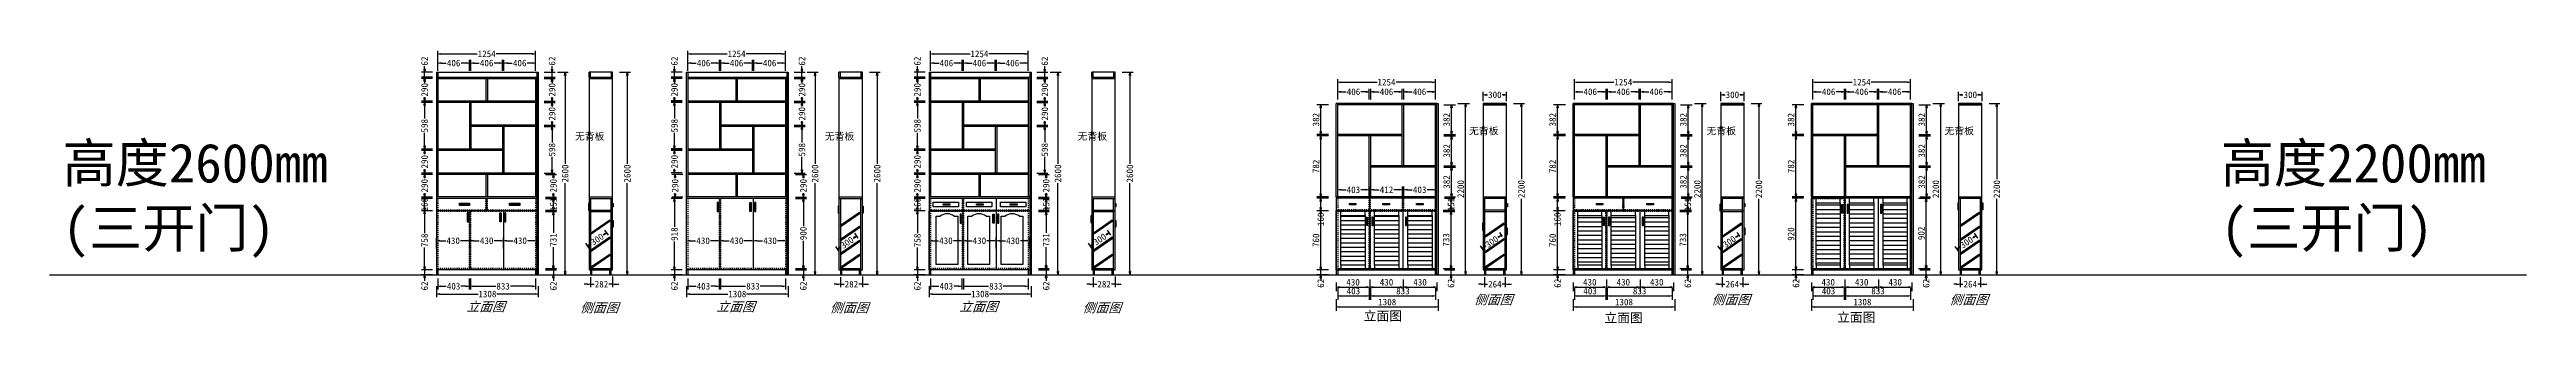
# Model space of a CAD drawing. Header units: millimetres. Extents: x 366509 to 398313, y -1245498 to -1202747.
# Drawn here: x 366509 to 398313, y -1210084 to -1206566 of the extents above; entities that cross this region are included whole.
import ezdxf

# ---------------------------------------------------------------- set-up
doc = ezdxf.new("R2010")
doc.units = ezdxf.units.MM
doc.header["$LTSCALE"] = 20
doc.linetypes.add('JIS_02_0.7', pattern=[1.35, 0.75, -0.6])
doc.layers.get('Defpoints').update_dxf_attribs({"color": 250})
doc.styles.get("Standard").update_dxf_attribs({"font": 'SimSun.ttf', "height": 85})
doc.styles.add('text', font='SimSun.ttf', dxfattribs={"height": 85})
doc.styles.add('汉字', font='SimSun.ttf', dxfattribs={"oblique": 20, "height": 80})
doc.dimstyles.new('200', dxfattribs={"dimtxt": 90, "dimasz": 40, "dimexe": 50, "dimexo": 100, "dimgap": 20, "dimtad": 1, "dimdec": 0, "dimtxsty": 'Standard', "dimblk": 'CLOSEDBLANK', "dimcen": 100, "dimdle": 50, "dimclrd": 256, "dimclre": 256, "dimclrt": 256, "dimadec": 0, "dimazin": 0, "dimtfac": 1, "dimtdec": 0, "dimtmove": 2, "dimatfit": 3, "dimldrblk": 'CLOSEDBLANK', "dimfxl": 100, "dimfxlon": 1, "dimlwd": 25, "dimlwe": 25, "dimarcsym": 0})
doc.dimstyles.new('周文晶', dxfattribs={"dimtxt": 70, "dimasz": 40, "dimexe": 40, "dimexo": 30, "dimgap": 10, "dimtad": 0, "dimdec": 0, "dimtxsty": 'Standard', "dimblk": 'CLOSEDBLANK', "dimcen": 200, "dimclrd": 256, "dimclre": 256, "dimadec": 0, "dimazin": 0, "dimtfac": 1, "dimtdec": 0, "dimtmove": 0, "dimatfit": 3, "dimldrblk": 'CLOSEDBLANK', "dimfxl": 100, "dimfxlon": 1, "dimarcsym": 0})

# ---------------------------------------------------------------- blocks, each defined once
blk = doc.blocks.new('_ClosedBlank')
at = {"color": 0, "linetype": 'ByBlock', "lineweight": -2}
for p, q in [((-1, 0.17), (0, 0)), ((-1, 0.17), (-1, -0.17)), ((0, 0), (-1, -0.17))]:
    blk.add_line(p, q, dxfattribs=at)
blk = doc.blocks.new('*D155')
at = {"lineweight": -2, "transparency": 16777216}
for p, q in [((377804, -1209606), (377804, -1209746)), ((377844, -1209706), (378338, -1209706)), ((379072, -1209706), (378579, -1209706)), ((379112, -1209606), (379112, -1209746))]:
    blk.add_line(p, q, dxfattribs=at)
at = {"layer": 'Defpoints', "color": 0, "transparency": 16777216}
for p in [(377804, -1209458), (379112, -1209458), (379112, -1209706)]:
    blk.add_point(p, dxfattribs=at)
at = {"lineweight": -2, "transparency": 16777216, "xscale": 40, "yscale": 40, "zscale": 40, "rotation": 180}
blk.add_blockref('_ClosedBlank', (377804, -1209706), dxfattribs=at)
at = {"lineweight": -2, "transparency": 16777216, "xscale": 40, "yscale": 40, "zscale": 40}
blk.add_blockref('_ClosedBlank', (379112, -1209706), dxfattribs=at)
at = {"color": 0, "transparency": 16777216, "insert": (378458, -1209706), "char_height": 85, "attachment_point": 5}
blk.add_mtext('1308', dxfattribs=at)
blk = doc.blocks.new('*D183')
at = {"lineweight": -2, "transparency": 16777216}
for p, q in [((379206, -1209396), (379346, -1209396)), ((379206, -1209458), (379346, -1209458)), ((379306, -1209356), (379306, -1209316)), ((379306, -1209396), (379306, -1209458)), ((379306, -1209498), (379306, -1209538))]:
    blk.add_line(p, q, dxfattribs=at)
at = {"layer": 'Defpoints', "color": 0, "transparency": 16777216}
for p in [(379094, -1209396), (379112, -1209458), (379306, -1209396)]:
    blk.add_point(p, dxfattribs=at)
at = {"lineweight": -2, "transparency": 16777216, "xscale": 40, "yscale": 40, "zscale": 40}
for p, rotation in [((379306, -1209396), 270), ((379306, -1209458), 90)]:
    blk.add_blockref('_ClosedBlank', p, dxfattribs=dict(at, rotation=rotation))
at = {"color": 0, "transparency": 16777216, "insert": (379306, -1209602), "char_height": 85, "attachment_point": 5, "rotation": 90}
blk.add_mtext('62', dxfattribs=at)
blk = doc.blocks.new('*D184')
at = {"lineweight": -2, "transparency": 16777216}
for p, q in [((379206, -1208647), (379346, -1208647)), ((379306, -1208687), (379306, -1208922)), ((379306, -1209338), (379306, -1209103)), ((379206, -1209378), (379346, -1209378))]:
    blk.add_line(p, q, dxfattribs=at)
at = {"layer": 'Defpoints', "color": 0, "transparency": 16777216}
for p in [(379076, -1208647), (379306, -1208647), (379076, -1209378)]:
    blk.add_point(p, dxfattribs=at)
at = {"lineweight": -2, "transparency": 16777216, "xscale": 40, "yscale": 40, "zscale": 40}
for p, rotation in [((379306, -1208647), 90), ((379306, -1209378), 270)]:
    blk.add_blockref('_ClosedBlank', p, dxfattribs=dict(at, rotation=rotation))
at = {"color": 0, "transparency": 16777216, "insert": (379306, -1209012), "char_height": 85, "attachment_point": 5, "rotation": 90}
blk.add_mtext('731', dxfattribs=at)
blk = doc.blocks.new('*D185')
at = {"lineweight": -2, "transparency": 16777216}
for p, q in [((379206, -1208170), (379346, -1208170)), ((379306, -1208210), (379306, -1208220)), ((379206, -1208460), (379346, -1208460)), ((379306, -1208420), (379306, -1208409))]:
    blk.add_line(p, q, dxfattribs=at)
at = {"layer": 'Defpoints', "color": 0, "transparency": 16777216}
for p in [(379076, -1208170), (379306, -1208170), (379094, -1208460)]:
    blk.add_point(p, dxfattribs=at)
at = {"lineweight": -2, "transparency": 16777216, "xscale": 40, "yscale": 40, "zscale": 40}
for p, rotation in [((379306, -1208170), 90), ((379306, -1208460), 270)]:
    blk.add_blockref('_ClosedBlank', p, dxfattribs=dict(at, rotation=rotation))
at = {"color": 0, "transparency": 16777216, "insert": (379306, -1208315), "char_height": 85, "attachment_point": 5, "rotation": 90}
blk.add_mtext('290', dxfattribs=at)
blk = doc.blocks.new('*D156')
at = {"lineweight": -2, "transparency": 16777216}
for p, q in [((377752, -1209396), (377612, -1209396)), ((377752, -1209458), (377612, -1209458)), ((377652, -1209356), (377652, -1209316)), ((377652, -1209396), (377652, -1209458)), ((377652, -1209498), (377652, -1209538))]:
    blk.add_line(p, q, dxfattribs=at)
at = {"layer": 'Defpoints', "color": 0, "transparency": 16777216}
for p in [(377652, -1209458), (377783, -1209396), (377783, -1209458)]:
    blk.add_point(p, dxfattribs=at)
at = {"lineweight": -2, "transparency": 16777216, "xscale": 40, "yscale": 40, "zscale": 40}
for p, rotation in [((377652, -1209396), 270), ((377652, -1209458), 90)]:
    blk.add_blockref('_ClosedBlank', p, dxfattribs=dict(at, rotation=rotation))
at = {"color": 0, "transparency": 16777216, "insert": (377652, -1209602), "char_height": 85, "attachment_point": 5, "rotation": 90}
blk.add_mtext('62', dxfattribs=at)
blk = doc.blocks.new('*D157')
at = {"lineweight": -2, "transparency": 16777216}
for p, q in [((377752, -1208638), (377612, -1208638)), ((377652, -1208678), (377652, -1208923)), ((377652, -1209356), (377652, -1209110)), ((377752, -1209396), (377612, -1209396))]:
    blk.add_line(p, q, dxfattribs=at)
at = {"layer": 'Defpoints', "color": 0, "transparency": 16777216}
for p in [(377652, -1208638), (377804, -1208638), (377783, -1209396)]:
    blk.add_point(p, dxfattribs=at)
at = {"lineweight": -2, "transparency": 16777216, "xscale": 40, "yscale": 40, "zscale": 40}
for p, rotation in [((377652, -1208638), 90), ((377652, -1209396), 270)]:
    blk.add_blockref('_ClosedBlank', p, dxfattribs=dict(at, rotation=rotation))
at = {"color": 0, "transparency": 16777216, "insert": (377652, -1209017), "char_height": 85, "attachment_point": 5, "rotation": 90}
blk.add_mtext('758', dxfattribs=at)
blk = doc.blocks.new('*D158')
at = {"lineweight": -2, "transparency": 16777216}
for p, q in [((377752, -1208170), (377612, -1208170)), ((377652, -1208210), (377652, -1208220)), ((377752, -1208460), (377612, -1208460)), ((377652, -1208420), (377652, -1208409))]:
    blk.add_line(p, q, dxfattribs=at)
at = {"layer": 'Defpoints', "color": 0, "transparency": 16777216}
for p in [(377652, -1208170), (377822, -1208170), (377822, -1208460)]:
    blk.add_point(p, dxfattribs=at)
at = {"lineweight": -2, "transparency": 16777216, "xscale": 40, "yscale": 40, "zscale": 40}
for p, rotation in [((377652, -1208170), 90), ((377652, -1208460), 270)]:
    blk.add_blockref('_ClosedBlank', p, dxfattribs=dict(at, rotation=rotation))
at = {"color": 0, "transparency": 16777216, "insert": (377652, -1208315), "char_height": 85, "attachment_point": 5, "rotation": 90}
blk.add_mtext('290', dxfattribs=at)
blk = doc.blocks.new('*D159')
at = {"lineweight": -2, "transparency": 16777216}
for p, q in [((377752, -1207246), (377612, -1207246)), ((377652, -1207286), (377652, -1207451)), ((377752, -1207844), (377612, -1207844)), ((377652, -1207804), (377652, -1207638))]:
    blk.add_line(p, q, dxfattribs=at)
at = {"layer": 'Defpoints', "color": 0, "transparency": 16777216}
for p in [(377652, -1207246), (377783, -1207246), (377783, -1207844)]:
    blk.add_point(p, dxfattribs=at)
at = {"lineweight": -2, "transparency": 16777216, "xscale": 40, "yscale": 40, "zscale": 40}
for p, rotation in [((377652, -1207246), 90), ((377652, -1207844), 270)]:
    blk.add_blockref('_ClosedBlank', p, dxfattribs=dict(at, rotation=rotation))
at = {"color": 0, "transparency": 16777216, "insert": (377652, -1207545), "char_height": 85, "attachment_point": 5, "rotation": 90}
blk.add_mtext('598', dxfattribs=at)
blk = doc.blocks.new('*D160')
at = {"lineweight": -2, "transparency": 16777216}
for p, q in [((377752, -1206938), (377612, -1206938)), ((377752, -1207228), (377612, -1207228)), ((377652, -1206978), (377652, -1206988)), ((377652, -1207188), (377652, -1207177))]:
    blk.add_line(p, q, dxfattribs=at)
at = {"layer": 'Defpoints', "color": 0, "transparency": 16777216}
for p in [(377652, -1206938), (377783, -1206938), (377783, -1207228)]:
    blk.add_point(p, dxfattribs=at)
at = {"lineweight": -2, "transparency": 16777216, "xscale": 40, "yscale": 40, "zscale": 40}
for p, rotation in [((377652, -1206938), 90), ((377652, -1207228), 270)]:
    blk.add_blockref('_ClosedBlank', p, dxfattribs=dict(at, rotation=rotation))
at = {"color": 0, "transparency": 16777216, "insert": (377652, -1207083), "char_height": 85, "attachment_point": 5, "rotation": 90}
blk.add_mtext('290', dxfattribs=at)
blk = doc.blocks.new('*D186')
at = {"lineweight": -2, "transparency": 16777216}
for p, q in [((379909, -1209488), (379909, -1209620)), ((380191, -1209480), (380191, -1209620)), ((379869, -1209580), (379829, -1209580)), ((379909, -1209580), (379956, -1209580)), ((380191, -1209580), (380143, -1209580)), ((380231, -1209580), (380271, -1209580))]:
    blk.add_line(p, q, dxfattribs=at)
at = {"layer": 'Defpoints', "color": 0, "transparency": 16777216}
for p in [(379909, -1209458), (380191, -1209396), (380191, -1209580)]:
    blk.add_point(p, dxfattribs=at)
at = {"lineweight": -2, "transparency": 16777216, "xscale": 40, "yscale": 40, "zscale": 40}
blk.add_blockref('_ClosedBlank', (379909, -1209580), dxfattribs=at)
at = {"lineweight": -2, "transparency": 16777216, "xscale": 40, "yscale": 40, "zscale": 40, "rotation": 180}
blk.add_blockref('_ClosedBlank', (380191, -1209580), dxfattribs=at)
at = {"color": 0, "transparency": 16777216, "insert": (380050, -1209580), "char_height": 85, "attachment_point": 5}
blk.add_mtext('282', dxfattribs=at)
blk = doc.blocks.new('*D161')
at = {"lineweight": -2, "transparency": 16777216}
for p, q in [((380281, -1206858), (380421, -1206858)), ((380381, -1206898), (380381, -1208033)), ((380381, -1209418), (380381, -1208283)), ((380281, -1209458), (380421, -1209458))]:
    blk.add_line(p, q, dxfattribs=at)
at = {"layer": 'Defpoints', "color": 0, "transparency": 16777216}
for p in [(380182, -1206858), (380381, -1206858), (380191, -1209458)]:
    blk.add_point(p, dxfattribs=at)
at = {"lineweight": -2, "transparency": 16777216, "xscale": 40, "yscale": 40, "zscale": 40}
for p, rotation in [((380381, -1206858), 90), ((380381, -1209458), 270)]:
    blk.add_blockref('_ClosedBlank', p, dxfattribs=dict(at, rotation=rotation))
at = {"color": 0, "transparency": 16777216, "insert": (380381, -1208158), "char_height": 85, "attachment_point": 5, "rotation": 90}
blk.add_mtext('2600', dxfattribs=at)
blk = doc.blocks.new('*D162')
at = {"lineweight": -2, "transparency": 16777216}
for p, q in [((377804, -1209122), (377804, -1208982)), ((377844, -1209022), (377924, -1209022)), ((378194, -1209022), (378115, -1209022)), ((378234, -1209122), (378234, -1208982))]:
    blk.add_line(p, q, dxfattribs=at)
at = {"layer": 'Defpoints', "color": 0, "transparency": 16777216}
for p in [(378234, -1209022), (378234, -1209173), (377804, -1209278)]:
    blk.add_point(p, dxfattribs=at)
at = {"lineweight": -2, "transparency": 16777216, "xscale": 40, "yscale": 40, "zscale": 40, "rotation": 180}
blk.add_blockref('_ClosedBlank', (377804, -1209022), dxfattribs=at)
at = {"lineweight": -2, "transparency": 16777216, "xscale": 40, "yscale": 40, "zscale": 40}
blk.add_blockref('_ClosedBlank', (378234, -1209022), dxfattribs=at)
at = {"color": 0, "transparency": 16777216, "insert": (378019, -1209022), "char_height": 85, "attachment_point": 5}
blk.add_mtext('430', dxfattribs=at)
blk = doc.blocks.new('*D163')
at = {"lineweight": -2, "transparency": 16777216}
for p, q in [((378234, -1209122), (378234, -1208982)), ((378274, -1209022), (378354, -1209022)), ((378624, -1209022), (378545, -1209022)), ((378664, -1209122), (378664, -1208982))]:
    blk.add_line(p, q, dxfattribs=at)
at = {"layer": 'Defpoints', "color": 0, "transparency": 16777216}
for p in [(378234, -1209173), (378664, -1209022), (378664, -1209173)]:
    blk.add_point(p, dxfattribs=at)
at = {"lineweight": -2, "transparency": 16777216, "xscale": 40, "yscale": 40, "zscale": 40, "rotation": 180}
blk.add_blockref('_ClosedBlank', (378234, -1209022), dxfattribs=at)
at = {"lineweight": -2, "transparency": 16777216, "xscale": 40, "yscale": 40, "zscale": 40}
blk.add_blockref('_ClosedBlank', (378664, -1209022), dxfattribs=at)
at = {"color": 0, "transparency": 16777216, "insert": (378449, -1209022), "char_height": 85, "attachment_point": 5}
blk.add_mtext('430', dxfattribs=at)
blk = doc.blocks.new('*D164')
at = {"lineweight": -2, "transparency": 16777216}
for p, q in [((378664, -1209122), (378664, -1208982)), ((378704, -1209022), (378784, -1209022)), ((379054, -1209022), (378975, -1209022)), ((379094, -1209122), (379094, -1208982))]:
    blk.add_line(p, q, dxfattribs=at)
at = {"layer": 'Defpoints', "color": 0, "transparency": 16777216}
for p in [(378664, -1209173), (379094, -1209022), (379094, -1209225)]:
    blk.add_point(p, dxfattribs=at)
at = {"lineweight": -2, "transparency": 16777216, "xscale": 40, "yscale": 40, "zscale": 40, "rotation": 180}
blk.add_blockref('_ClosedBlank', (378664, -1209022), dxfattribs=at)
at = {"lineweight": -2, "transparency": 16777216, "xscale": 40, "yscale": 40, "zscale": 40}
blk.add_blockref('_ClosedBlank', (379094, -1209022), dxfattribs=at)
at = {"color": 0, "transparency": 16777216, "insert": (378879, -1209022), "char_height": 85, "attachment_point": 5}
blk.add_mtext('430', dxfattribs=at)
blk = doc.blocks.new('*D165')
at = {"lineweight": -2, "transparency": 16777216}
for p, q in [((377822, -1209507), (377822, -1209647)), ((377862, -1209607), (377929, -1209607)), ((378185, -1209607), (378119, -1209607)), ((378225, -1209507), (378225, -1209647))]:
    blk.add_line(p, q, dxfattribs=at)
at = {"layer": 'Defpoints', "color": 0, "transparency": 16777216}
for p in [(377822, -1209458), (378225, -1209378), (378225, -1209607)]:
    blk.add_point(p, dxfattribs=at)
at = {"lineweight": -2, "transparency": 16777216, "xscale": 40, "yscale": 40, "zscale": 40, "rotation": 180}
blk.add_blockref('_ClosedBlank', (377822, -1209607), dxfattribs=at)
at = {"lineweight": -2, "transparency": 16777216, "xscale": 40, "yscale": 40, "zscale": 40}
blk.add_blockref('_ClosedBlank', (378225, -1209607), dxfattribs=at)
at = {"color": 0, "transparency": 16777216, "insert": (378024, -1209607), "char_height": 85, "attachment_point": 5}
blk.add_mtext('403', dxfattribs=at)
blk = doc.blocks.new('*D166')
at = {"lineweight": -2, "transparency": 16777216}
for p, q in [((378243, -1209507), (378243, -1209647)), ((378283, -1209607), (378566, -1209607)), ((379036, -1209607), (378754, -1209607)), ((379076, -1209507), (379076, -1209647))]:
    blk.add_line(p, q, dxfattribs=at)
at = {"layer": 'Defpoints', "color": 0, "transparency": 16777216}
for p in [(378243, -1209378), (379076, -1209378), (379076, -1209607)]:
    blk.add_point(p, dxfattribs=at)
at = {"lineweight": -2, "transparency": 16777216, "xscale": 40, "yscale": 40, "zscale": 40, "rotation": 180}
blk.add_blockref('_ClosedBlank', (378243, -1209607), dxfattribs=at)
at = {"lineweight": -2, "transparency": 16777216, "xscale": 40, "yscale": 40, "zscale": 40}
blk.add_blockref('_ClosedBlank', (379076, -1209607), dxfattribs=at)
at = {"color": 0, "transparency": 16777216, "insert": (378660, -1209607), "char_height": 85, "attachment_point": 5}
blk.add_mtext('833', dxfattribs=at)
blk = doc.blocks.new('*D167')
at = {"lineweight": -2, "transparency": 16777216}
for p, q in [((377822, -1206722), (377822, -1206582)), ((377862, -1206622), (378328, -1206622)), ((379036, -1206622), (378571, -1206622)), ((379076, -1206722), (379076, -1206582))]:
    blk.add_line(p, q, dxfattribs=at)
at = {"layer": 'Defpoints', "color": 0, "transparency": 16777216}
for p in [(379076, -1206622), (377822, -1206858), (379076, -1206920)]:
    blk.add_point(p, dxfattribs=at)
at = {"lineweight": -2, "transparency": 16777216, "xscale": 40, "yscale": 40, "zscale": 40, "rotation": 180}
blk.add_blockref('_ClosedBlank', (377822, -1206622), dxfattribs=at)
at = {"lineweight": -2, "transparency": 16777216, "xscale": 40, "yscale": 40, "zscale": 40}
blk.add_blockref('_ClosedBlank', (379076, -1206622), dxfattribs=at)
at = {"color": 0, "transparency": 16777216, "insert": (378449, -1206622), "char_height": 85, "attachment_point": 5}
blk.add_mtext('1254', dxfattribs=at)
blk = doc.blocks.new('*D168')
at = {"lineweight": -2, "transparency": 16777216}
for p, q in [((379357, -1206858), (379497, -1206858)), ((379457, -1206898), (379457, -1208033)), ((379457, -1209418), (379457, -1208283)), ((379357, -1209458), (379497, -1209458))]:
    blk.add_line(p, q, dxfattribs=at)
at = {"layer": 'Defpoints', "color": 0, "transparency": 16777216}
for p in [(379112, -1206858), (379076, -1209458), (379457, -1209458)]:
    blk.add_point(p, dxfattribs=at)
at = {"lineweight": -2, "transparency": 16777216, "xscale": 40, "yscale": 40, "zscale": 40}
for p, rotation in [((379457, -1206858), 90), ((379457, -1209458), 270)]:
    blk.add_blockref('_ClosedBlank', p, dxfattribs=dict(at, rotation=rotation))
at = {"color": 0, "transparency": 16777216, "insert": (379457, -1208158), "char_height": 85, "attachment_point": 5, "rotation": 90}
blk.add_mtext('2600', dxfattribs=at)
blk = doc.blocks.new('*D169')
at = {"lineweight": -2, "transparency": 16777216}
for p, q in [((379188, -1206858), (379328, -1206858)), ((379188, -1206920), (379328, -1206920)), ((379288, -1206818), (379288, -1206778)), ((379288, -1206920), (379288, -1206858)), ((379288, -1206960), (379288, -1207000))]:
    blk.add_line(p, q, dxfattribs=at)
at = {"layer": 'Defpoints', "color": 0, "transparency": 16777216}
for p in [(379112, -1206858), (379112, -1206920), (379288, -1206858)]:
    blk.add_point(p, dxfattribs=at)
at = {"lineweight": -2, "transparency": 16777216, "xscale": 40, "yscale": 40, "zscale": 40}
for p, rotation in [((379288, -1206858), 270), ((379288, -1206920), 90)]:
    blk.add_blockref('_ClosedBlank', p, dxfattribs=dict(at, rotation=rotation))
at = {"color": 0, "transparency": 16777216, "insert": (379288, -1206714), "char_height": 85, "attachment_point": 5, "rotation": 90}
blk.add_mtext('62', dxfattribs=at)
blk = doc.blocks.new('*D170')
at = {"lineweight": -2, "transparency": 16777216}
for p, q in [((377752, -1206858), (377612, -1206858)), ((377752, -1206920), (377612, -1206920)), ((377652, -1206818), (377652, -1206778)), ((377652, -1206920), (377652, -1206858)), ((377652, -1206960), (377652, -1207000))]:
    blk.add_line(p, q, dxfattribs=at)
at = {"layer": 'Defpoints', "color": 0, "transparency": 16777216}
for p in [(377652, -1206858), (377786, -1206858), (377786, -1206920)]:
    blk.add_point(p, dxfattribs=at)
at = {"lineweight": -2, "transparency": 16777216, "xscale": 40, "yscale": 40, "zscale": 40}
for p, rotation in [((377652, -1206858), 270), ((377652, -1206920), 90)]:
    blk.add_blockref('_ClosedBlank', p, dxfattribs=dict(at, rotation=rotation))
at = {"color": 0, "transparency": 16777216, "insert": (377652, -1206714), "char_height": 85, "attachment_point": 5, "rotation": 90}
blk.add_mtext('62', dxfattribs=at)
blk = doc.blocks.new('*D171')
at = {"lineweight": -2, "transparency": 16777216}
for p, q in [((377752, -1208478), (377612, -1208478)), ((377652, -1208518), (377652, -1208598)), ((377752, -1208638), (377612, -1208638))]:
    blk.add_line(p, q, dxfattribs=at)
at = {"layer": 'Defpoints', "color": 0, "transparency": 16777216}
for p in [(377804, -1208478), (377652, -1208638), (377804, -1208638)]:
    blk.add_point(p, dxfattribs=at)
at = {"lineweight": -2, "transparency": 16777216, "xscale": 40, "yscale": 40, "zscale": 40}
for p, rotation in [((377652, -1208478), 90), ((377652, -1208638), 270)]:
    blk.add_blockref('_ClosedBlank', p, dxfattribs=dict(at, rotation=rotation))
at = {"color": 0, "transparency": 16777216, "insert": (377652, -1208558), "char_height": 85, "attachment_point": 5, "rotation": 90}
blk.add_mtext('160', dxfattribs=at)
blk = doc.blocks.new('*D172')
at = {"lineweight": -2, "transparency": 16777216}
for p, q in [((379206, -1208478), (379346, -1208478)), ((379306, -1208589), (379306, -1208518)), ((379206, -1208629), (379346, -1208629))]:
    blk.add_line(p, q, dxfattribs=at)
at = {"layer": 'Defpoints', "color": 0, "transparency": 16777216}
for p in [(379076, -1208478), (379306, -1208478), (379076, -1208629)]:
    blk.add_point(p, dxfattribs=at)
at = {"lineweight": -2, "transparency": 16777216, "xscale": 40, "yscale": 40, "zscale": 40}
for p, rotation in [((379306, -1208478), 90), ((379306, -1208629), 270)]:
    blk.add_blockref('_ClosedBlank', p, dxfattribs=dict(at, rotation=rotation))
at = {"color": 0, "transparency": 16777216, "insert": (379306, -1208553), "char_height": 85, "attachment_point": 5, "rotation": 90}
blk.add_mtext('151', dxfattribs=at)
blk = doc.blocks.new('*D154')
at = {"lineweight": -2, "transparency": 16777216}
for p, q in [((379891, -1209118), (379848, -1209055)), ((379903, -1209065), (379917, -1209056)), ((380085, -1208940), (380071, -1208949)), ((380138, -1208948), (380095, -1208885))]:
    blk.add_line(p, q, dxfattribs=at)
at = {"layer": 'Defpoints', "color": 0, "transparency": 16777216}
for p in [(379909, -1209143), (380117, -1208918), (380155, -1208973)]:
    blk.add_point(p, dxfattribs=at)
at = {"lineweight": -2, "transparency": 16777216, "xscale": 40, "yscale": 40, "zscale": 40}
for p, rotation in [((379871, -1209088), 214.6171579844681), ((380117, -1208918), 34.6171579844681)]:
    blk.add_blockref('_ClosedBlank', p, dxfattribs=dict(at, rotation=rotation))
at = {"color": 0, "transparency": 16777216, "insert": (379994, -1209003), "char_height": 85, "attachment_point": 5, "rotation": 34.6172}
blk.add_mtext('300', dxfattribs=at)
blk = doc.blocks.new('*D121')
at = {"lineweight": -2, "transparency": 16777216}
for p, q in [((374686, -1209606), (374686, -1209746)), ((374726, -1209706), (375219, -1209706)), ((375954, -1209706), (375460, -1209706)), ((375994, -1209606), (375994, -1209746))]:
    blk.add_line(p, q, dxfattribs=at)
at = {"layer": 'Defpoints', "color": 0, "transparency": 16777216}
for p in [(374686, -1209458), (375994, -1209458), (375994, -1209706)]:
    blk.add_point(p, dxfattribs=at)
at = {"lineweight": -2, "transparency": 16777216, "xscale": 40, "yscale": 40, "zscale": 40, "rotation": 180}
blk.add_blockref('_ClosedBlank', (374686, -1209706), dxfattribs=at)
at = {"lineweight": -2, "transparency": 16777216, "xscale": 40, "yscale": 40, "zscale": 40}
blk.add_blockref('_ClosedBlank', (375994, -1209706), dxfattribs=at)
at = {"color": 0, "transparency": 16777216, "insert": (375340, -1209706), "char_height": 85, "attachment_point": 5}
blk.add_mtext('1308', dxfattribs=at)
blk = doc.blocks.new('*D173')
at = {"lineweight": -2, "transparency": 16777216}
for p, q in [((376088, -1209396), (376228, -1209396)), ((376088, -1209458), (376228, -1209458)), ((376188, -1209356), (376188, -1209316)), ((376188, -1209396), (376188, -1209458)), ((376188, -1209498), (376188, -1209538))]:
    blk.add_line(p, q, dxfattribs=at)
at = {"layer": 'Defpoints', "color": 0, "transparency": 16777216}
for p in [(375976, -1209396), (375994, -1209458), (376188, -1209396)]:
    blk.add_point(p, dxfattribs=at)
at = {"lineweight": -2, "transparency": 16777216, "xscale": 40, "yscale": 40, "zscale": 40}
for p, rotation in [((376188, -1209396), 270), ((376188, -1209458), 90)]:
    blk.add_blockref('_ClosedBlank', p, dxfattribs=dict(at, rotation=rotation))
at = {"color": 0, "transparency": 16777216, "insert": (376188, -1209602), "char_height": 85, "attachment_point": 5, "rotation": 90}
blk.add_mtext('62', dxfattribs=at)
blk = doc.blocks.new('*D174')
at = {"lineweight": -2, "transparency": 16777216}
for p, q in [((376088, -1208478), (376228, -1208478)), ((376188, -1208518), (376188, -1208833)), ((376188, -1209338), (376188, -1209023)), ((376088, -1209378), (376228, -1209378))]:
    blk.add_line(p, q, dxfattribs=at)
at = {"layer": 'Defpoints', "color": 0, "transparency": 16777216}
for p in [(375958, -1208478), (376188, -1208478), (375958, -1209378)]:
    blk.add_point(p, dxfattribs=at)
at = {"lineweight": -2, "transparency": 16777216, "xscale": 40, "yscale": 40, "zscale": 40}
for p, rotation in [((376188, -1208478), 90), ((376188, -1209378), 270)]:
    blk.add_blockref('_ClosedBlank', p, dxfattribs=dict(at, rotation=rotation))
at = {"color": 0, "transparency": 16777216, "insert": (376188, -1208928), "char_height": 85, "attachment_point": 5, "rotation": 90}
blk.add_mtext('900', dxfattribs=at)
blk = doc.blocks.new('*D122')
at = {"lineweight": -2, "transparency": 16777216}
for p, q in [((374633, -1209396), (374493, -1209396)), ((374633, -1209458), (374493, -1209458)), ((374533, -1209356), (374533, -1209316)), ((374533, -1209396), (374533, -1209458)), ((374533, -1209498), (374533, -1209538))]:
    blk.add_line(p, q, dxfattribs=at)
at = {"layer": 'Defpoints', "color": 0, "transparency": 16777216}
for p in [(374533, -1209458), (374664, -1209396), (374664, -1209458)]:
    blk.add_point(p, dxfattribs=at)
at = {"lineweight": -2, "transparency": 16777216, "xscale": 40, "yscale": 40, "zscale": 40}
for p, rotation in [((374533, -1209396), 270), ((374533, -1209458), 90)]:
    blk.add_blockref('_ClosedBlank', p, dxfattribs=dict(at, rotation=rotation))
at = {"color": 0, "transparency": 16777216, "insert": (374533, -1209602), "char_height": 85, "attachment_point": 5, "rotation": 90}
blk.add_mtext('62', dxfattribs=at)
blk = doc.blocks.new('*D123')
at = {"lineweight": -2, "transparency": 16777216}
for p, q in [((374633, -1208478), (374493, -1208478)), ((374533, -1208518), (374533, -1208842)), ((374533, -1209356), (374533, -1209031)), ((374633, -1209396), (374493, -1209396))]:
    blk.add_line(p, q, dxfattribs=at)
at = {"layer": 'Defpoints', "color": 0, "transparency": 16777216}
for p in [(374533, -1208478), (374686, -1208478), (374664, -1209396)]:
    blk.add_point(p, dxfattribs=at)
at = {"lineweight": -2, "transparency": 16777216, "xscale": 40, "yscale": 40, "zscale": 40}
for p, rotation in [((374533, -1208478), 90), ((374533, -1209396), 270)]:
    blk.add_blockref('_ClosedBlank', p, dxfattribs=dict(at, rotation=rotation))
at = {"color": 0, "transparency": 16777216, "insert": (374533, -1208937), "char_height": 85, "attachment_point": 5, "rotation": 90}
blk.add_mtext('918', dxfattribs=at)
blk = doc.blocks.new('*D124')
at = {"lineweight": -2, "transparency": 16777216}
for p, q in [((374633, -1207246), (374493, -1207246)), ((374533, -1207286), (374533, -1207451)), ((374633, -1207844), (374493, -1207844)), ((374533, -1207804), (374533, -1207638))]:
    blk.add_line(p, q, dxfattribs=at)
at = {"layer": 'Defpoints', "color": 0, "transparency": 16777216}
for p in [(374533, -1207246), (374664, -1207246), (374664, -1207844)]:
    blk.add_point(p, dxfattribs=at)
at = {"lineweight": -2, "transparency": 16777216, "xscale": 40, "yscale": 40, "zscale": 40}
for p, rotation in [((374533, -1207246), 90), ((374533, -1207844), 270)]:
    blk.add_blockref('_ClosedBlank', p, dxfattribs=dict(at, rotation=rotation))
at = {"color": 0, "transparency": 16777216, "insert": (374533, -1207545), "char_height": 85, "attachment_point": 5, "rotation": 90}
blk.add_mtext('598', dxfattribs=at)
blk = doc.blocks.new('*D125')
at = {"lineweight": -2, "transparency": 16777216}
for p, q in [((374633, -1206938), (374493, -1206938)), ((374633, -1207228), (374493, -1207228)), ((374533, -1206978), (374533, -1206988)), ((374533, -1207188), (374533, -1207177))]:
    blk.add_line(p, q, dxfattribs=at)
at = {"layer": 'Defpoints', "color": 0, "transparency": 16777216}
for p in [(374533, -1206938), (374664, -1206938), (374664, -1207228)]:
    blk.add_point(p, dxfattribs=at)
at = {"lineweight": -2, "transparency": 16777216, "xscale": 40, "yscale": 40, "zscale": 40}
for p, rotation in [((374533, -1206938), 90), ((374533, -1207228), 270)]:
    blk.add_blockref('_ClosedBlank', p, dxfattribs=dict(at, rotation=rotation))
at = {"color": 0, "transparency": 16777216, "insert": (374533, -1207083), "char_height": 85, "attachment_point": 5, "rotation": 90}
blk.add_mtext('290', dxfattribs=at)
blk = doc.blocks.new('*D175')
at = {"lineweight": -2, "transparency": 16777216}
for p, q in [((376664, -1209488), (376664, -1209620)), ((376946, -1209480), (376946, -1209620)), ((376624, -1209580), (376584, -1209580)), ((376664, -1209580), (376711, -1209580)), ((376946, -1209580), (376899, -1209580)), ((376986, -1209580), (377026, -1209580))]:
    blk.add_line(p, q, dxfattribs=at)
at = {"layer": 'Defpoints', "color": 0, "transparency": 16777216}
for p in [(376664, -1209458), (376946, -1209396), (376946, -1209580)]:
    blk.add_point(p, dxfattribs=at)
at = {"lineweight": -2, "transparency": 16777216, "xscale": 40, "yscale": 40, "zscale": 40}
blk.add_blockref('_ClosedBlank', (376664, -1209580), dxfattribs=at)
at = {"lineweight": -2, "transparency": 16777216, "xscale": 40, "yscale": 40, "zscale": 40, "rotation": 180}
blk.add_blockref('_ClosedBlank', (376946, -1209580), dxfattribs=at)
at = {"color": 0, "transparency": 16777216, "insert": (376805, -1209580), "char_height": 85, "attachment_point": 5}
blk.add_mtext('282', dxfattribs=at)
blk = doc.blocks.new('*D126')
at = {"lineweight": -2, "transparency": 16777216}
for p, q in [((377036, -1206858), (377176, -1206858)), ((377136, -1206898), (377136, -1208033)), ((377136, -1209418), (377136, -1208283)), ((377036, -1209458), (377176, -1209458))]:
    blk.add_line(p, q, dxfattribs=at)
at = {"layer": 'Defpoints', "color": 0, "transparency": 16777216}
for p in [(376937, -1206858), (377136, -1206858), (376946, -1209458)]:
    blk.add_point(p, dxfattribs=at)
at = {"lineweight": -2, "transparency": 16777216, "xscale": 40, "yscale": 40, "zscale": 40}
for p, rotation in [((377136, -1206858), 90), ((377136, -1209458), 270)]:
    blk.add_blockref('_ClosedBlank', p, dxfattribs=dict(at, rotation=rotation))
at = {"color": 0, "transparency": 16777216, "insert": (377136, -1208158), "char_height": 85, "attachment_point": 5, "rotation": 90}
blk.add_mtext('2600', dxfattribs=at)
blk = doc.blocks.new('*D127')
at = {"lineweight": -2, "transparency": 16777216}
for p, q in [((374686, -1209122), (374686, -1208982)), ((374726, -1209022), (374805, -1209022)), ((375076, -1209022), (374996, -1209022)), ((375116, -1209122), (375116, -1208982))]:
    blk.add_line(p, q, dxfattribs=at)
at = {"layer": 'Defpoints', "color": 0, "transparency": 16777216}
for p in [(375116, -1209022), (375116, -1209173), (374686, -1209278)]:
    blk.add_point(p, dxfattribs=at)
at = {"lineweight": -2, "transparency": 16777216, "xscale": 40, "yscale": 40, "zscale": 40, "rotation": 180}
blk.add_blockref('_ClosedBlank', (374686, -1209022), dxfattribs=at)
at = {"lineweight": -2, "transparency": 16777216, "xscale": 40, "yscale": 40, "zscale": 40}
blk.add_blockref('_ClosedBlank', (375116, -1209022), dxfattribs=at)
at = {"color": 0, "transparency": 16777216, "insert": (374901, -1209022), "char_height": 85, "attachment_point": 5}
blk.add_mtext('430', dxfattribs=at)
blk = doc.blocks.new('*D128')
at = {"lineweight": -2, "transparency": 16777216}
for p, q in [((375116, -1209122), (375116, -1208982)), ((375156, -1209022), (375235, -1209022)), ((375506, -1209022), (375426, -1209022)), ((375546, -1209122), (375546, -1208982))]:
    blk.add_line(p, q, dxfattribs=at)
at = {"layer": 'Defpoints', "color": 0, "transparency": 16777216}
for p in [(375116, -1209173), (375546, -1209022), (375546, -1209173)]:
    blk.add_point(p, dxfattribs=at)
at = {"lineweight": -2, "transparency": 16777216, "xscale": 40, "yscale": 40, "zscale": 40, "rotation": 180}
blk.add_blockref('_ClosedBlank', (375116, -1209022), dxfattribs=at)
at = {"lineweight": -2, "transparency": 16777216, "xscale": 40, "yscale": 40, "zscale": 40}
blk.add_blockref('_ClosedBlank', (375546, -1209022), dxfattribs=at)
at = {"color": 0, "transparency": 16777216, "insert": (375331, -1209022), "char_height": 85, "attachment_point": 5}
blk.add_mtext('430', dxfattribs=at)
blk = doc.blocks.new('*D129')
at = {"lineweight": -2, "transparency": 16777216}
for p, q in [((375546, -1209122), (375546, -1208982)), ((375586, -1209022), (375665, -1209022)), ((375936, -1209022), (375856, -1209022)), ((375976, -1209122), (375976, -1208982))]:
    blk.add_line(p, q, dxfattribs=at)
at = {"layer": 'Defpoints', "color": 0, "transparency": 16777216}
for p in [(375546, -1209173), (375976, -1209022), (375976, -1209225)]:
    blk.add_point(p, dxfattribs=at)
at = {"lineweight": -2, "transparency": 16777216, "xscale": 40, "yscale": 40, "zscale": 40, "rotation": 180}
blk.add_blockref('_ClosedBlank', (375546, -1209022), dxfattribs=at)
at = {"lineweight": -2, "transparency": 16777216, "xscale": 40, "yscale": 40, "zscale": 40}
blk.add_blockref('_ClosedBlank', (375976, -1209022), dxfattribs=at)
at = {"color": 0, "transparency": 16777216, "insert": (375761, -1209022), "char_height": 85, "attachment_point": 5}
blk.add_mtext('430', dxfattribs=at)
blk = doc.blocks.new('*D130')
at = {"lineweight": -2, "transparency": 16777216}
for p, q in [((374704, -1209507), (374704, -1209647)), ((374744, -1209607), (374810, -1209607)), ((375067, -1209607), (375000, -1209607)), ((375107, -1209507), (375107, -1209647))]:
    blk.add_line(p, q, dxfattribs=at)
at = {"layer": 'Defpoints', "color": 0, "transparency": 16777216}
for p in [(374704, -1209458), (375107, -1209378), (375107, -1209607)]:
    blk.add_point(p, dxfattribs=at)
at = {"lineweight": -2, "transparency": 16777216, "xscale": 40, "yscale": 40, "zscale": 40, "rotation": 180}
blk.add_blockref('_ClosedBlank', (374704, -1209607), dxfattribs=at)
at = {"lineweight": -2, "transparency": 16777216, "xscale": 40, "yscale": 40, "zscale": 40}
blk.add_blockref('_ClosedBlank', (375107, -1209607), dxfattribs=at)
at = {"color": 0, "transparency": 16777216, "insert": (374905, -1209607), "char_height": 85, "attachment_point": 5}
blk.add_mtext('403', dxfattribs=at)
blk = doc.blocks.new('*D131')
at = {"lineweight": -2, "transparency": 16777216}
for p, q in [((375125, -1209507), (375125, -1209647)), ((375165, -1209607), (375447, -1209607)), ((375918, -1209607), (375635, -1209607)), ((375958, -1209507), (375958, -1209647))]:
    blk.add_line(p, q, dxfattribs=at)
at = {"layer": 'Defpoints', "color": 0, "transparency": 16777216}
for p in [(375125, -1209378), (375958, -1209378), (375958, -1209607)]:
    blk.add_point(p, dxfattribs=at)
at = {"lineweight": -2, "transparency": 16777216, "xscale": 40, "yscale": 40, "zscale": 40, "rotation": 180}
blk.add_blockref('_ClosedBlank', (375125, -1209607), dxfattribs=at)
at = {"lineweight": -2, "transparency": 16777216, "xscale": 40, "yscale": 40, "zscale": 40}
blk.add_blockref('_ClosedBlank', (375958, -1209607), dxfattribs=at)
at = {"color": 0, "transparency": 16777216, "insert": (375541, -1209607), "char_height": 85, "attachment_point": 5}
blk.add_mtext('833', dxfattribs=at)
blk = doc.blocks.new('*D132')
at = {"lineweight": -2, "transparency": 16777216}
for p, q in [((374704, -1206722), (374704, -1206582)), ((374744, -1206622), (375209, -1206622)), ((375918, -1206622), (375452, -1206622)), ((375958, -1206722), (375958, -1206582))]:
    blk.add_line(p, q, dxfattribs=at)
at = {"layer": 'Defpoints', "color": 0, "transparency": 16777216}
for p in [(375958, -1206622), (374704, -1206858), (375958, -1206920)]:
    blk.add_point(p, dxfattribs=at)
at = {"lineweight": -2, "transparency": 16777216, "xscale": 40, "yscale": 40, "zscale": 40, "rotation": 180}
blk.add_blockref('_ClosedBlank', (374704, -1206622), dxfattribs=at)
at = {"lineweight": -2, "transparency": 16777216, "xscale": 40, "yscale": 40, "zscale": 40}
blk.add_blockref('_ClosedBlank', (375958, -1206622), dxfattribs=at)
at = {"color": 0, "transparency": 16777216, "insert": (375331, -1206622), "char_height": 85, "attachment_point": 5}
blk.add_mtext('1254', dxfattribs=at)
blk = doc.blocks.new('*D133')
at = {"lineweight": -2, "transparency": 16777216}
for p, q in [((376238, -1206858), (376378, -1206858)), ((376338, -1206898), (376338, -1208033)), ((376338, -1209418), (376338, -1208283)), ((376238, -1209458), (376378, -1209458))]:
    blk.add_line(p, q, dxfattribs=at)
at = {"layer": 'Defpoints', "color": 0, "transparency": 16777216}
for p in [(375994, -1206858), (375958, -1209458), (376338, -1209458)]:
    blk.add_point(p, dxfattribs=at)
at = {"lineweight": -2, "transparency": 16777216, "xscale": 40, "yscale": 40, "zscale": 40}
for p, rotation in [((376338, -1206858), 90), ((376338, -1209458), 270)]:
    blk.add_blockref('_ClosedBlank', p, dxfattribs=dict(at, rotation=rotation))
at = {"color": 0, "transparency": 16777216, "insert": (376338, -1208158), "char_height": 85, "attachment_point": 5, "rotation": 90}
blk.add_mtext('2600', dxfattribs=at)
blk = doc.blocks.new('*D134')
at = {"lineweight": -2, "transparency": 16777216}
for p, q in [((376070, -1206858), (376210, -1206858)), ((376070, -1206920), (376210, -1206920)), ((376170, -1206818), (376170, -1206778)), ((376170, -1206920), (376170, -1206858)), ((376170, -1206960), (376170, -1207000))]:
    blk.add_line(p, q, dxfattribs=at)
at = {"layer": 'Defpoints', "color": 0, "transparency": 16777216}
for p in [(375994, -1206858), (375994, -1206920), (376170, -1206858)]:
    blk.add_point(p, dxfattribs=at)
at = {"lineweight": -2, "transparency": 16777216, "xscale": 40, "yscale": 40, "zscale": 40}
for p, rotation in [((376170, -1206858), 270), ((376170, -1206920), 90)]:
    blk.add_blockref('_ClosedBlank', p, dxfattribs=dict(at, rotation=rotation))
at = {"color": 0, "transparency": 16777216, "insert": (376170, -1206714), "char_height": 85, "attachment_point": 5, "rotation": 90}
blk.add_mtext('62', dxfattribs=at)
blk = doc.blocks.new('*D135')
at = {"lineweight": -2, "transparency": 16777216}
for p, q in [((374633, -1206858), (374493, -1206858)), ((374633, -1206920), (374493, -1206920)), ((374533, -1206818), (374533, -1206778)), ((374533, -1206920), (374533, -1206858)), ((374533, -1206960), (374533, -1207000))]:
    blk.add_line(p, q, dxfattribs=at)
at = {"layer": 'Defpoints', "color": 0, "transparency": 16777216}
for p in [(374533, -1206858), (374668, -1206858), (374668, -1206920)]:
    blk.add_point(p, dxfattribs=at)
at = {"lineweight": -2, "transparency": 16777216, "xscale": 40, "yscale": 40, "zscale": 40}
for p, rotation in [((374533, -1206858), 270), ((374533, -1206920), 90)]:
    blk.add_blockref('_ClosedBlank', p, dxfattribs=dict(at, rotation=rotation))
at = {"color": 0, "transparency": 16777216, "insert": (374533, -1206714), "char_height": 85, "attachment_point": 5, "rotation": 90}
blk.add_mtext('62', dxfattribs=at)
blk = doc.blocks.new('*D136')
at = {"lineweight": -2, "transparency": 16777216}
for p, q in [((371477, -1209606), (371477, -1209746)), ((371517, -1209706), (372011, -1209706)), ((372745, -1209706), (372252, -1209706)), ((372785, -1209606), (372785, -1209746))]:
    blk.add_line(p, q, dxfattribs=at)
at = {"layer": 'Defpoints', "color": 0, "transparency": 16777216}
for p in [(371477, -1209458), (372785, -1209458), (372785, -1209706)]:
    blk.add_point(p, dxfattribs=at)
at = {"lineweight": -2, "transparency": 16777216, "xscale": 40, "yscale": 40, "zscale": 40, "rotation": 180}
blk.add_blockref('_ClosedBlank', (371477, -1209706), dxfattribs=at)
at = {"lineweight": -2, "transparency": 16777216, "xscale": 40, "yscale": 40, "zscale": 40}
blk.add_blockref('_ClosedBlank', (372785, -1209706), dxfattribs=at)
at = {"color": 0, "transparency": 16777216, "insert": (372131, -1209706), "char_height": 85, "attachment_point": 5}
blk.add_mtext('1308', dxfattribs=at)
blk = doc.blocks.new('*D176')
at = {"lineweight": -2, "transparency": 16777216}
for p, q in [((372879, -1209396), (373019, -1209396)), ((372879, -1209458), (373019, -1209458)), ((372979, -1209356), (372979, -1209316)), ((372979, -1209396), (372979, -1209458)), ((372979, -1209498), (372979, -1209538))]:
    blk.add_line(p, q, dxfattribs=at)
at = {"layer": 'Defpoints', "color": 0, "transparency": 16777216}
for p in [(372767, -1209396), (372785, -1209458), (372979, -1209396)]:
    blk.add_point(p, dxfattribs=at)
at = {"lineweight": -2, "transparency": 16777216, "xscale": 40, "yscale": 40, "zscale": 40}
for p, rotation in [((372979, -1209396), 270), ((372979, -1209458), 90)]:
    blk.add_blockref('_ClosedBlank', p, dxfattribs=dict(at, rotation=rotation))
at = {"color": 0, "transparency": 16777216, "insert": (372979, -1209602), "char_height": 85, "attachment_point": 5, "rotation": 90}
blk.add_mtext('62', dxfattribs=at)
blk = doc.blocks.new('*D177')
at = {"lineweight": -2, "transparency": 16777216}
for p, q in [((372879, -1208647), (373019, -1208647)), ((372979, -1208687), (372979, -1208922)), ((372979, -1209338), (372979, -1209103)), ((372879, -1209378), (373019, -1209378))]:
    blk.add_line(p, q, dxfattribs=at)
at = {"layer": 'Defpoints', "color": 0, "transparency": 16777216}
for p in [(372749, -1208647), (372979, -1208647), (372749, -1209378)]:
    blk.add_point(p, dxfattribs=at)
at = {"lineweight": -2, "transparency": 16777216, "xscale": 40, "yscale": 40, "zscale": 40}
for p, rotation in [((372979, -1208647), 90), ((372979, -1209378), 270)]:
    blk.add_blockref('_ClosedBlank', p, dxfattribs=dict(at, rotation=rotation))
at = {"color": 0, "transparency": 16777216, "insert": (372979, -1209012), "char_height": 85, "attachment_point": 5, "rotation": 90}
blk.add_mtext('731', dxfattribs=at)
blk = doc.blocks.new('*D178')
at = {"lineweight": -2, "transparency": 16777216}
for p, q in [((372879, -1208170), (373019, -1208170)), ((372979, -1208210), (372979, -1208220)), ((372879, -1208460), (373019, -1208460)), ((372979, -1208420), (372979, -1208409))]:
    blk.add_line(p, q, dxfattribs=at)
at = {"layer": 'Defpoints', "color": 0, "transparency": 16777216}
for p in [(372749, -1208170), (372979, -1208170), (372767, -1208460)]:
    blk.add_point(p, dxfattribs=at)
at = {"lineweight": -2, "transparency": 16777216, "xscale": 40, "yscale": 40, "zscale": 40}
for p, rotation in [((372979, -1208170), 90), ((372979, -1208460), 270)]:
    blk.add_blockref('_ClosedBlank', p, dxfattribs=dict(at, rotation=rotation))
at = {"color": 0, "transparency": 16777216, "insert": (372979, -1208315), "char_height": 85, "attachment_point": 5, "rotation": 90}
blk.add_mtext('290', dxfattribs=at)
blk = doc.blocks.new('*D179')
at = {"lineweight": -2, "transparency": 16777216}
for p, q in [((372861, -1207554), (373001, -1207554)), ((372961, -1207594), (372961, -1207759)), ((372861, -1208152), (373001, -1208152)), ((372961, -1208112), (372961, -1207946))]:
    blk.add_line(p, q, dxfattribs=at)
at = {"layer": 'Defpoints', "color": 0, "transparency": 16777216}
for p in [(372343, -1207554), (372961, -1207554), (372749, -1208152)]:
    blk.add_point(p, dxfattribs=at)
at = {"lineweight": -2, "transparency": 16777216, "xscale": 40, "yscale": 40, "zscale": 40}
for p, rotation in [((372961, -1207554), 90), ((372961, -1208152), 270)]:
    blk.add_blockref('_ClosedBlank', p, dxfattribs=dict(at, rotation=rotation))
at = {"color": 0, "transparency": 16777216, "insert": (372961, -1207853), "char_height": 85, "attachment_point": 5, "rotation": 90}
blk.add_mtext('598', dxfattribs=at)
blk = doc.blocks.new('*D180')
at = {"lineweight": -2, "transparency": 16777216}
for p, q in [((372861, -1207246), (373001, -1207246)), ((372861, -1207536), (373001, -1207536)), ((372961, -1207286), (372961, -1207296)), ((372961, -1207496), (372961, -1207485))]:
    blk.add_line(p, q, dxfattribs=at)
at = {"layer": 'Defpoints', "color": 0, "transparency": 16777216}
for p in [(372749, -1207246), (372961, -1207246), (372749, -1207536)]:
    blk.add_point(p, dxfattribs=at)
at = {"lineweight": -2, "transparency": 16777216, "xscale": 40, "yscale": 40, "zscale": 40}
for p, rotation in [((372961, -1207246), 90), ((372961, -1207536), 270)]:
    blk.add_blockref('_ClosedBlank', p, dxfattribs=dict(at, rotation=rotation))
at = {"color": 0, "transparency": 16777216, "insert": (372961, -1207391), "char_height": 85, "attachment_point": 5, "rotation": 90}
blk.add_mtext('290', dxfattribs=at)
blk = doc.blocks.new('*D181')
at = {"lineweight": -2, "transparency": 16777216}
for p, q in [((372861, -1206938), (373001, -1206938)), ((372861, -1207228), (373001, -1207228)), ((372961, -1206978), (372961, -1206988)), ((372961, -1207188), (372961, -1207177))]:
    blk.add_line(p, q, dxfattribs=at)
at = {"layer": 'Defpoints', "color": 0, "transparency": 16777216}
for p in [(372749, -1206938), (372961, -1206938), (372749, -1207228)]:
    blk.add_point(p, dxfattribs=at)
at = {"lineweight": -2, "transparency": 16777216, "xscale": 40, "yscale": 40, "zscale": 40}
for p, rotation in [((372961, -1206938), 90), ((372961, -1207228), 270)]:
    blk.add_blockref('_ClosedBlank', p, dxfattribs=dict(at, rotation=rotation))
at = {"color": 0, "transparency": 16777216, "insert": (372961, -1207083), "char_height": 85, "attachment_point": 5, "rotation": 90}
blk.add_mtext('290', dxfattribs=at)
blk = doc.blocks.new('*D137')
at = {"lineweight": -2, "transparency": 16777216}
for p, q in [((371425, -1209396), (371285, -1209396)), ((371425, -1209458), (371285, -1209458)), ((371325, -1209356), (371325, -1209316)), ((371325, -1209396), (371325, -1209458)), ((371325, -1209498), (371325, -1209538))]:
    blk.add_line(p, q, dxfattribs=at)
at = {"layer": 'Defpoints', "color": 0, "transparency": 16777216}
for p in [(371325, -1209458), (371456, -1209396), (371456, -1209458)]:
    blk.add_point(p, dxfattribs=at)
at = {"lineweight": -2, "transparency": 16777216, "xscale": 40, "yscale": 40, "zscale": 40}
for p, rotation in [((371325, -1209396), 270), ((371325, -1209458), 90)]:
    blk.add_blockref('_ClosedBlank', p, dxfattribs=dict(at, rotation=rotation))
at = {"color": 0, "transparency": 16777216, "insert": (371325, -1209602), "char_height": 85, "attachment_point": 5, "rotation": 90}
blk.add_mtext('62', dxfattribs=at)
blk = doc.blocks.new('*D138')
at = {"lineweight": -2, "transparency": 16777216}
for p, q in [((371425, -1208638), (371285, -1208638)), ((371325, -1208678), (371325, -1208923)), ((371325, -1209356), (371325, -1209110)), ((371425, -1209396), (371285, -1209396))]:
    blk.add_line(p, q, dxfattribs=at)
at = {"layer": 'Defpoints', "color": 0, "transparency": 16777216}
for p in [(371325, -1208638), (371477, -1208638), (371456, -1209396)]:
    blk.add_point(p, dxfattribs=at)
at = {"lineweight": -2, "transparency": 16777216, "xscale": 40, "yscale": 40, "zscale": 40}
for p, rotation in [((371325, -1208638), 90), ((371325, -1209396), 270)]:
    blk.add_blockref('_ClosedBlank', p, dxfattribs=dict(at, rotation=rotation))
at = {"color": 0, "transparency": 16777216, "insert": (371325, -1209017), "char_height": 85, "attachment_point": 5, "rotation": 90}
blk.add_mtext('758', dxfattribs=at)
blk = doc.blocks.new('*D139')
at = {"lineweight": -2, "transparency": 16777216}
for p, q in [((371425, -1208170), (371285, -1208170)), ((371325, -1208210), (371325, -1208220)), ((371425, -1208460), (371285, -1208460)), ((371325, -1208420), (371325, -1208409))]:
    blk.add_line(p, q, dxfattribs=at)
at = {"layer": 'Defpoints', "color": 0, "transparency": 16777216}
for p in [(371325, -1208170), (371495, -1208170), (371456, -1208460)]:
    blk.add_point(p, dxfattribs=at)
at = {"lineweight": -2, "transparency": 16777216, "xscale": 40, "yscale": 40, "zscale": 40}
for p, rotation in [((371325, -1208170), 90), ((371325, -1208460), 270)]:
    blk.add_blockref('_ClosedBlank', p, dxfattribs=dict(at, rotation=rotation))
at = {"color": 0, "transparency": 16777216, "insert": (371325, -1208315), "char_height": 85, "attachment_point": 5, "rotation": 90}
blk.add_mtext('290', dxfattribs=at)
blk = doc.blocks.new('*D140')
at = {"lineweight": -2, "transparency": 16777216}
for p, q in [((371425, -1207246), (371285, -1207246)), ((371325, -1207286), (371325, -1207451)), ((371425, -1207844), (371285, -1207844)), ((371325, -1207804), (371325, -1207638))]:
    blk.add_line(p, q, dxfattribs=at)
at = {"layer": 'Defpoints', "color": 0, "transparency": 16777216}
for p in [(371325, -1207246), (371456, -1207246), (371456, -1207844)]:
    blk.add_point(p, dxfattribs=at)
at = {"lineweight": -2, "transparency": 16777216, "xscale": 40, "yscale": 40, "zscale": 40}
for p, rotation in [((371325, -1207246), 90), ((371325, -1207844), 270)]:
    blk.add_blockref('_ClosedBlank', p, dxfattribs=dict(at, rotation=rotation))
at = {"color": 0, "transparency": 16777216, "insert": (371325, -1207545), "char_height": 85, "attachment_point": 5, "rotation": 90}
blk.add_mtext('598', dxfattribs=at)
blk = doc.blocks.new('*D141')
at = {"lineweight": -2, "transparency": 16777216}
for p, q in [((371425, -1206938), (371285, -1206938)), ((371425, -1207228), (371285, -1207228)), ((371325, -1206978), (371325, -1206988)), ((371325, -1207188), (371325, -1207177))]:
    blk.add_line(p, q, dxfattribs=at)
at = {"layer": 'Defpoints', "color": 0, "transparency": 16777216}
for p in [(371325, -1206938), (371456, -1206938), (371456, -1207228)]:
    blk.add_point(p, dxfattribs=at)
at = {"lineweight": -2, "transparency": 16777216, "xscale": 40, "yscale": 40, "zscale": 40}
for p, rotation in [((371325, -1206938), 90), ((371325, -1207228), 270)]:
    blk.add_blockref('_ClosedBlank', p, dxfattribs=dict(at, rotation=rotation))
at = {"color": 0, "transparency": 16777216, "insert": (371325, -1207083), "char_height": 85, "attachment_point": 5, "rotation": 90}
blk.add_mtext('290', dxfattribs=at)
blk = doc.blocks.new('*D182')
at = {"lineweight": -2, "transparency": 16777216}
for p, q in [((373455, -1209488), (373455, -1209620)), ((373737, -1209480), (373737, -1209620)), ((373415, -1209580), (373375, -1209580)), ((373455, -1209580), (373502, -1209580)), ((373737, -1209580), (373690, -1209580)), ((373777, -1209580), (373817, -1209580))]:
    blk.add_line(p, q, dxfattribs=at)
at = {"layer": 'Defpoints', "color": 0, "transparency": 16777216}
for p in [(373455, -1209458), (373737, -1209396), (373737, -1209580)]:
    blk.add_point(p, dxfattribs=at)
at = {"lineweight": -2, "transparency": 16777216, "xscale": 40, "yscale": 40, "zscale": 40}
blk.add_blockref('_ClosedBlank', (373455, -1209580), dxfattribs=at)
at = {"lineweight": -2, "transparency": 16777216, "xscale": 40, "yscale": 40, "zscale": 40, "rotation": 180}
blk.add_blockref('_ClosedBlank', (373737, -1209580), dxfattribs=at)
at = {"color": 0, "transparency": 16777216, "insert": (373596, -1209580), "char_height": 85, "attachment_point": 5}
blk.add_mtext('282', dxfattribs=at)
blk = doc.blocks.new('*D142')
at = {"lineweight": -2, "transparency": 16777216}
for p, q in [((373828, -1206858), (373968, -1206858)), ((373928, -1206898), (373928, -1208033)), ((373928, -1209418), (373928, -1208283)), ((373828, -1209458), (373968, -1209458))]:
    blk.add_line(p, q, dxfattribs=at)
at = {"layer": 'Defpoints', "color": 0, "transparency": 16777216}
for p in [(373728, -1206858), (373928, -1206858), (373737, -1209458)]:
    blk.add_point(p, dxfattribs=at)
at = {"lineweight": -2, "transparency": 16777216, "xscale": 40, "yscale": 40, "zscale": 40}
for p, rotation in [((373928, -1206858), 90), ((373928, -1209458), 270)]:
    blk.add_blockref('_ClosedBlank', p, dxfattribs=dict(at, rotation=rotation))
at = {"color": 0, "transparency": 16777216, "insert": (373928, -1208158), "char_height": 85, "attachment_point": 5, "rotation": 90}
blk.add_mtext('2600', dxfattribs=at)
blk = doc.blocks.new('*D143')
at = {"lineweight": -2, "transparency": 16777216}
for p, q in [((371477, -1209122), (371477, -1208982)), ((371517, -1209022), (371597, -1209022)), ((371867, -1209022), (371788, -1209022)), ((371907, -1209122), (371907, -1208982))]:
    blk.add_line(p, q, dxfattribs=at)
at = {"layer": 'Defpoints', "color": 0, "transparency": 16777216}
for p in [(371907, -1209022), (371907, -1209173), (371477, -1209278)]:
    blk.add_point(p, dxfattribs=at)
at = {"lineweight": -2, "transparency": 16777216, "xscale": 40, "yscale": 40, "zscale": 40, "rotation": 180}
blk.add_blockref('_ClosedBlank', (371477, -1209022), dxfattribs=at)
at = {"lineweight": -2, "transparency": 16777216, "xscale": 40, "yscale": 40, "zscale": 40}
blk.add_blockref('_ClosedBlank', (371907, -1209022), dxfattribs=at)
at = {"color": 0, "transparency": 16777216, "insert": (371692, -1209022), "char_height": 85, "attachment_point": 5}
blk.add_mtext('430', dxfattribs=at)
blk = doc.blocks.new('*D144')
at = {"lineweight": -2, "transparency": 16777216}
for p, q in [((371907, -1209122), (371907, -1208982)), ((371947, -1209022), (372027, -1209022)), ((372297, -1209022), (372218, -1209022)), ((372337, -1209122), (372337, -1208982))]:
    blk.add_line(p, q, dxfattribs=at)
at = {"layer": 'Defpoints', "color": 0, "transparency": 16777216}
for p in [(371907, -1209173), (372337, -1209022), (372337, -1209173)]:
    blk.add_point(p, dxfattribs=at)
at = {"lineweight": -2, "transparency": 16777216, "xscale": 40, "yscale": 40, "zscale": 40, "rotation": 180}
blk.add_blockref('_ClosedBlank', (371907, -1209022), dxfattribs=at)
at = {"lineweight": -2, "transparency": 16777216, "xscale": 40, "yscale": 40, "zscale": 40}
blk.add_blockref('_ClosedBlank', (372337, -1209022), dxfattribs=at)
at = {"color": 0, "transparency": 16777216, "insert": (372122, -1209022), "char_height": 85, "attachment_point": 5}
blk.add_mtext('430', dxfattribs=at)
blk = doc.blocks.new('*D145')
at = {"lineweight": -2, "transparency": 16777216}
for p, q in [((372337, -1209122), (372337, -1208982)), ((372377, -1209022), (372457, -1209022)), ((372727, -1209022), (372648, -1209022)), ((372767, -1209122), (372767, -1208982))]:
    blk.add_line(p, q, dxfattribs=at)
at = {"layer": 'Defpoints', "color": 0, "transparency": 16777216}
for p in [(372337, -1209173), (372767, -1209022), (372767, -1209225)]:
    blk.add_point(p, dxfattribs=at)
at = {"lineweight": -2, "transparency": 16777216, "xscale": 40, "yscale": 40, "zscale": 40, "rotation": 180}
blk.add_blockref('_ClosedBlank', (372337, -1209022), dxfattribs=at)
at = {"lineweight": -2, "transparency": 16777216, "xscale": 40, "yscale": 40, "zscale": 40}
blk.add_blockref('_ClosedBlank', (372767, -1209022), dxfattribs=at)
at = {"color": 0, "transparency": 16777216, "insert": (372552, -1209022), "char_height": 85, "attachment_point": 5}
blk.add_mtext('430', dxfattribs=at)
blk = doc.blocks.new('*D146')
at = {"lineweight": -2, "transparency": 16777216}
for p, q in [((371495, -1209507), (371495, -1209647)), ((371535, -1209607), (371602, -1209607)), ((371858, -1209607), (371791, -1209607)), ((371898, -1209507), (371898, -1209647))]:
    blk.add_line(p, q, dxfattribs=at)
at = {"layer": 'Defpoints', "color": 0, "transparency": 16777216}
for p in [(371495, -1209458), (371898, -1209378), (371898, -1209607)]:
    blk.add_point(p, dxfattribs=at)
at = {"lineweight": -2, "transparency": 16777216, "xscale": 40, "yscale": 40, "zscale": 40, "rotation": 180}
blk.add_blockref('_ClosedBlank', (371495, -1209607), dxfattribs=at)
at = {"lineweight": -2, "transparency": 16777216, "xscale": 40, "yscale": 40, "zscale": 40}
blk.add_blockref('_ClosedBlank', (371898, -1209607), dxfattribs=at)
at = {"color": 0, "transparency": 16777216, "insert": (371697, -1209607), "char_height": 85, "attachment_point": 5}
blk.add_mtext('403', dxfattribs=at)
blk = doc.blocks.new('*D147')
at = {"lineweight": -2, "transparency": 16777216}
for p, q in [((371916, -1209507), (371916, -1209647)), ((371956, -1209607), (372238, -1209607)), ((372709, -1209607), (372427, -1209607)), ((372749, -1209507), (372749, -1209647))]:
    blk.add_line(p, q, dxfattribs=at)
at = {"layer": 'Defpoints', "color": 0, "transparency": 16777216}
for p in [(371916, -1209378), (372749, -1209378), (372749, -1209607)]:
    blk.add_point(p, dxfattribs=at)
at = {"lineweight": -2, "transparency": 16777216, "xscale": 40, "yscale": 40, "zscale": 40, "rotation": 180}
blk.add_blockref('_ClosedBlank', (371916, -1209607), dxfattribs=at)
at = {"lineweight": -2, "transparency": 16777216, "xscale": 40, "yscale": 40, "zscale": 40}
blk.add_blockref('_ClosedBlank', (372749, -1209607), dxfattribs=at)
at = {"color": 0, "transparency": 16777216, "insert": (372333, -1209607), "char_height": 85, "attachment_point": 5}
blk.add_mtext('833', dxfattribs=at)
blk = doc.blocks.new('*D148')
at = {"lineweight": -2, "transparency": 16777216}
for p, q in [((371495, -1206722), (371495, -1206582)), ((371535, -1206622), (372000, -1206622)), ((372709, -1206622), (372244, -1206622)), ((372749, -1206722), (372749, -1206582))]:
    blk.add_line(p, q, dxfattribs=at)
at = {"layer": 'Defpoints', "color": 0, "transparency": 16777216}
for p in [(372749, -1206622), (371495, -1206858), (372749, -1206920)]:
    blk.add_point(p, dxfattribs=at)
at = {"lineweight": -2, "transparency": 16777216, "xscale": 40, "yscale": 40, "zscale": 40, "rotation": 180}
blk.add_blockref('_ClosedBlank', (371495, -1206622), dxfattribs=at)
at = {"lineweight": -2, "transparency": 16777216, "xscale": 40, "yscale": 40, "zscale": 40}
blk.add_blockref('_ClosedBlank', (372749, -1206622), dxfattribs=at)
at = {"color": 0, "transparency": 16777216, "insert": (372122, -1206622), "char_height": 85, "attachment_point": 5}
blk.add_mtext('1254', dxfattribs=at)
blk = doc.blocks.new('*D149')
at = {"lineweight": -2, "transparency": 16777216}
for p, q in [((373030, -1206858), (373170, -1206858)), ((373130, -1206898), (373130, -1208033)), ((373130, -1209418), (373130, -1208283)), ((373030, -1209458), (373170, -1209458))]:
    blk.add_line(p, q, dxfattribs=at)
at = {"layer": 'Defpoints', "color": 0, "transparency": 16777216}
for p in [(372785, -1206858), (372749, -1209458), (373130, -1209458)]:
    blk.add_point(p, dxfattribs=at)
at = {"lineweight": -2, "transparency": 16777216, "xscale": 40, "yscale": 40, "zscale": 40}
for p, rotation in [((373130, -1206858), 90), ((373130, -1209458), 270)]:
    blk.add_blockref('_ClosedBlank', p, dxfattribs=dict(at, rotation=rotation))
at = {"color": 0, "transparency": 16777216, "insert": (373130, -1208158), "char_height": 85, "attachment_point": 5, "rotation": 90}
blk.add_mtext('2600', dxfattribs=at)
blk = doc.blocks.new('*D150')
at = {"lineweight": -2, "transparency": 16777216}
for p, q in [((372861, -1206858), (373001, -1206858)), ((372861, -1206920), (373001, -1206920)), ((372961, -1206818), (372961, -1206778)), ((372961, -1206920), (372961, -1206858)), ((372961, -1206960), (372961, -1207000))]:
    blk.add_line(p, q, dxfattribs=at)
at = {"layer": 'Defpoints', "color": 0, "transparency": 16777216}
for p in [(372785, -1206858), (372785, -1206920), (372961, -1206858)]:
    blk.add_point(p, dxfattribs=at)
at = {"lineweight": -2, "transparency": 16777216, "xscale": 40, "yscale": 40, "zscale": 40}
for p, rotation in [((372961, -1206858), 270), ((372961, -1206920), 90)]:
    blk.add_blockref('_ClosedBlank', p, dxfattribs=dict(at, rotation=rotation))
at = {"color": 0, "transparency": 16777216, "insert": (372961, -1206714), "char_height": 85, "attachment_point": 5, "rotation": 90}
blk.add_mtext('62', dxfattribs=at)
blk = doc.blocks.new('*D151')
at = {"lineweight": -2, "transparency": 16777216}
for p, q in [((371425, -1206858), (371285, -1206858)), ((371425, -1206920), (371285, -1206920)), ((371325, -1206818), (371325, -1206778)), ((371325, -1206920), (371325, -1206858)), ((371325, -1206960), (371325, -1207000))]:
    blk.add_line(p, q, dxfattribs=at)
at = {"layer": 'Defpoints', "color": 0, "transparency": 16777216}
for p in [(371325, -1206858), (371459, -1206858), (371459, -1206920)]:
    blk.add_point(p, dxfattribs=at)
at = {"lineweight": -2, "transparency": 16777216, "xscale": 40, "yscale": 40, "zscale": 40}
for p, rotation in [((371325, -1206858), 270), ((371325, -1206920), 90)]:
    blk.add_blockref('_ClosedBlank', p, dxfattribs=dict(at, rotation=rotation))
at = {"color": 0, "transparency": 16777216, "insert": (371325, -1206714), "char_height": 85, "attachment_point": 5, "rotation": 90}
blk.add_mtext('62', dxfattribs=at)
blk = doc.blocks.new('*D152')
at = {"lineweight": -2, "transparency": 16777216}
for p, q in [((372879, -1208478), (373019, -1208478)), ((372979, -1208589), (372979, -1208518)), ((372879, -1208629), (373019, -1208629))]:
    blk.add_line(p, q, dxfattribs=at)
at = {"layer": 'Defpoints', "color": 0, "transparency": 16777216}
for p in [(372749, -1208478), (372979, -1208478), (372749, -1208629)]:
    blk.add_point(p, dxfattribs=at)
at = {"lineweight": -2, "transparency": 16777216, "xscale": 40, "yscale": 40, "zscale": 40}
for p, rotation in [((372979, -1208478), 90), ((372979, -1208629), 270)]:
    blk.add_blockref('_ClosedBlank', p, dxfattribs=dict(at, rotation=rotation))
at = {"color": 0, "transparency": 16777216, "insert": (372979, -1208553), "char_height": 85, "attachment_point": 5, "rotation": 90}
blk.add_mtext('151', dxfattribs=at)
blk = doc.blocks.new('*D153')
at = {"lineweight": -2, "transparency": 16777216}
for p, q in [((373438, -1209118), (373395, -1209055)), ((373450, -1209065), (373463, -1209056)), ((373631, -1208940), (373618, -1208949)), ((373685, -1208948), (373641, -1208885))]:
    blk.add_line(p, q, dxfattribs=at)
at = {"layer": 'Defpoints', "color": 0, "transparency": 16777216}
for p in [(373455, -1209143), (373664, -1208918), (373702, -1208973)]:
    blk.add_point(p, dxfattribs=at)
at = {"lineweight": -2, "transparency": 16777216, "xscale": 40, "yscale": 40, "zscale": 40}
for p, rotation in [((373417, -1209088), 214.6171579844681), ((373664, -1208918), 34.6171579844681)]:
    blk.add_blockref('_ClosedBlank', p, dxfattribs=dict(at, rotation=rotation))
at = {"color": 0, "transparency": 16777216, "insert": (373541, -1209003), "char_height": 85, "attachment_point": 5, "rotation": 34.6172}
blk.add_mtext('300', dxfattribs=at)
blk = doc.blocks.new('*D120')
at = {"lineweight": -2, "transparency": 16777216}
for p, q in [((371425, -1208478), (371285, -1208478)), ((371325, -1208598), (371325, -1208518)), ((371425, -1208638), (371285, -1208638))]:
    blk.add_line(p, q, dxfattribs=at)
at = {"layer": 'Defpoints', "color": 0, "transparency": 16777216}
for p in [(371325, -1208478), (371477, -1208478), (371477, -1208638)]:
    blk.add_point(p, dxfattribs=at)
at = {"lineweight": -2, "transparency": 16777216, "xscale": 40, "yscale": 40, "zscale": 40}
for p, rotation in [((371325, -1208478), 90), ((371325, -1208638), 270)]:
    blk.add_blockref('_ClosedBlank', p, dxfattribs=dict(at, rotation=rotation))
at = {"color": 0, "transparency": 16777216, "insert": (371325, -1208558), "char_height": 85, "attachment_point": 5, "rotation": 90}
blk.add_mtext('160', dxfattribs=at)
blk = doc.blocks.new('*D187')
at = {"lineweight": -2, "transparency": 16777216}
for p, q in [((371425, -1207862), (371285, -1207862)), ((371325, -1207902), (371325, -1207912)), ((371425, -1208152), (371285, -1208152)), ((371325, -1208112), (371325, -1208101))]:
    blk.add_line(p, q, dxfattribs=at)
at = {"layer": 'Defpoints', "color": 0, "transparency": 16777216}
for p in [(371325, -1207862), (371495, -1207862), (371495, -1208152)]:
    blk.add_point(p, dxfattribs=at)
at = {"lineweight": -2, "transparency": 16777216, "xscale": 40, "yscale": 40, "zscale": 40}
for p, rotation in [((371325, -1207862), 90), ((371325, -1208152), 270)]:
    blk.add_blockref('_ClosedBlank', p, dxfattribs=dict(at, rotation=rotation))
at = {"color": 0, "transparency": 16777216, "insert": (371325, -1208007), "char_height": 85, "attachment_point": 5, "rotation": 90}
blk.add_mtext('290', dxfattribs=at)
blk = doc.blocks.new('*D191')
at = {"lineweight": -2, "transparency": 16777216}
for p, q in [((376088, -1208170), (376228, -1208170)), ((376188, -1208210), (376188, -1208220)), ((376088, -1208460), (376228, -1208460)), ((376188, -1208420), (376188, -1208409))]:
    blk.add_line(p, q, dxfattribs=at)
at = {"layer": 'Defpoints', "color": 0, "transparency": 16777216}
for p in [(375958, -1208170), (376188, -1208170), (375958, -1208460)]:
    blk.add_point(p, dxfattribs=at)
at = {"lineweight": -2, "transparency": 16777216, "xscale": 40, "yscale": 40, "zscale": 40}
for p, rotation in [((376188, -1208170), 90), ((376188, -1208460), 270)]:
    blk.add_blockref('_ClosedBlank', p, dxfattribs=dict(at, rotation=rotation))
at = {"color": 0, "transparency": 16777216, "insert": (376188, -1208315), "char_height": 85, "attachment_point": 5, "rotation": 90}
blk.add_mtext('290', dxfattribs=at)
blk = doc.blocks.new('*D192')
at = {"lineweight": -2, "transparency": 16777216}
for p, q in [((376070, -1207554), (376210, -1207554)), ((376170, -1207594), (376170, -1207759)), ((376070, -1208152), (376210, -1208152)), ((376170, -1208112), (376170, -1207946))]:
    blk.add_line(p, q, dxfattribs=at)
at = {"layer": 'Defpoints', "color": 0, "transparency": 16777216}
for p in [(375552, -1207554), (376170, -1207554), (375958, -1208152)]:
    blk.add_point(p, dxfattribs=at)
at = {"lineweight": -2, "transparency": 16777216, "xscale": 40, "yscale": 40, "zscale": 40}
for p, rotation in [((376170, -1207554), 90), ((376170, -1208152), 270)]:
    blk.add_blockref('_ClosedBlank', p, dxfattribs=dict(at, rotation=rotation))
at = {"color": 0, "transparency": 16777216, "insert": (376170, -1207853), "char_height": 85, "attachment_point": 5, "rotation": 90}
blk.add_mtext('598', dxfattribs=at)
blk = doc.blocks.new('*D193')
at = {"lineweight": -2, "transparency": 16777216}
for p, q in [((376070, -1207246), (376210, -1207246)), ((376070, -1207536), (376210, -1207536)), ((376170, -1207286), (376170, -1207296)), ((376170, -1207496), (376170, -1207485))]:
    blk.add_line(p, q, dxfattribs=at)
at = {"layer": 'Defpoints', "color": 0, "transparency": 16777216}
for p in [(375958, -1207246), (376170, -1207246), (375958, -1207536)]:
    blk.add_point(p, dxfattribs=at)
at = {"lineweight": -2, "transparency": 16777216, "xscale": 40, "yscale": 40, "zscale": 40}
for p, rotation in [((376170, -1207246), 90), ((376170, -1207536), 270)]:
    blk.add_blockref('_ClosedBlank', p, dxfattribs=dict(at, rotation=rotation))
at = {"color": 0, "transparency": 16777216, "insert": (376170, -1207391), "char_height": 85, "attachment_point": 5, "rotation": 90}
blk.add_mtext('290', dxfattribs=at)
blk = doc.blocks.new('*D194')
at = {"lineweight": -2, "transparency": 16777216}
for p, q in [((376070, -1206938), (376210, -1206938)), ((376070, -1207228), (376210, -1207228)), ((376170, -1206978), (376170, -1206988)), ((376170, -1207188), (376170, -1207177))]:
    blk.add_line(p, q, dxfattribs=at)
at = {"layer": 'Defpoints', "color": 0, "transparency": 16777216}
for p in [(375958, -1206938), (376170, -1206938), (375958, -1207228)]:
    blk.add_point(p, dxfattribs=at)
at = {"lineweight": -2, "transparency": 16777216, "xscale": 40, "yscale": 40, "zscale": 40}
for p, rotation in [((376170, -1206938), 90), ((376170, -1207228), 270)]:
    blk.add_blockref('_ClosedBlank', p, dxfattribs=dict(at, rotation=rotation))
at = {"color": 0, "transparency": 16777216, "insert": (376170, -1207083), "char_height": 85, "attachment_point": 5, "rotation": 90}
blk.add_mtext('290', dxfattribs=at)
blk = doc.blocks.new('*D188')
at = {"lineweight": -2, "transparency": 16777216}
for p, q in [((374633, -1207245), (374493, -1207245)), ((374533, -1207285), (374533, -1207450)), ((374633, -1207843), (374493, -1207843)), ((374533, -1207803), (374533, -1207637))]:
    blk.add_line(p, q, dxfattribs=at)
at = {"layer": 'Defpoints', "color": 0, "transparency": 16777216}
for p in [(374533, -1207245), (374664, -1207245), (374664, -1207843)]:
    blk.add_point(p, dxfattribs=at)
at = {"lineweight": -2, "transparency": 16777216, "xscale": 40, "yscale": 40, "zscale": 40}
for p, rotation in [((374533, -1207245), 90), ((374533, -1207843), 270)]:
    blk.add_blockref('_ClosedBlank', p, dxfattribs=dict(at, rotation=rotation))
at = {"color": 0, "transparency": 16777216, "insert": (374533, -1207544), "char_height": 85, "attachment_point": 5, "rotation": 90}
blk.add_mtext('598', dxfattribs=at)
blk = doc.blocks.new('*D189')
at = {"lineweight": -2, "transparency": 16777216}
for p, q in [((374633, -1206937), (374493, -1206937)), ((374633, -1207227), (374493, -1207227)), ((374533, -1206977), (374533, -1206987)), ((374533, -1207187), (374533, -1207176))]:
    blk.add_line(p, q, dxfattribs=at)
at = {"layer": 'Defpoints', "color": 0, "transparency": 16777216}
for p in [(374533, -1206937), (374664, -1206937), (374664, -1207227)]:
    blk.add_point(p, dxfattribs=at)
at = {"lineweight": -2, "transparency": 16777216, "xscale": 40, "yscale": 40, "zscale": 40}
for p, rotation in [((374533, -1206937), 90), ((374533, -1207227), 270)]:
    blk.add_blockref('_ClosedBlank', p, dxfattribs=dict(at, rotation=rotation))
at = {"color": 0, "transparency": 16777216, "insert": (374533, -1207082), "char_height": 85, "attachment_point": 5, "rotation": 90}
blk.add_mtext('290', dxfattribs=at)
blk = doc.blocks.new('*D190')
at = {"lineweight": -2, "transparency": 16777216}
for p, q in [((374633, -1207861), (374493, -1207861)), ((374533, -1207901), (374533, -1207911)), ((374633, -1208151), (374493, -1208151)), ((374533, -1208111), (374533, -1208100))]:
    blk.add_line(p, q, dxfattribs=at)
at = {"layer": 'Defpoints', "color": 0, "transparency": 16777216}
for p in [(374533, -1207861), (374704, -1207861), (374704, -1208151)]:
    blk.add_point(p, dxfattribs=at)
at = {"lineweight": -2, "transparency": 16777216, "xscale": 40, "yscale": 40, "zscale": 40}
for p, rotation in [((374533, -1207861), 90), ((374533, -1208151), 270)]:
    blk.add_blockref('_ClosedBlank', p, dxfattribs=dict(at, rotation=rotation))
at = {"color": 0, "transparency": 16777216, "insert": (374533, -1208006), "char_height": 85, "attachment_point": 5, "rotation": 90}
blk.add_mtext('290', dxfattribs=at)
blk = doc.blocks.new('*D195')
at = {"lineweight": -2, "transparency": 16777216}
for p, q in [((374641, -1208170), (374501, -1208170)), ((374541, -1208210), (374541, -1208220)), ((374641, -1208460), (374501, -1208460)), ((374541, -1208420), (374541, -1208409))]:
    blk.add_line(p, q, dxfattribs=at)
at = {"layer": 'Defpoints', "color": 0, "transparency": 16777216}
for p in [(374704, -1208170), (374541, -1208460), (374704, -1208460)]:
    blk.add_point(p, dxfattribs=at)
at = {"lineweight": -2, "transparency": 16777216, "xscale": 40, "yscale": 40, "zscale": 40}
for p, rotation in [((374541, -1208170), 90), ((374541, -1208460), 270)]:
    blk.add_blockref('_ClosedBlank', p, dxfattribs=dict(at, rotation=rotation))
at = {"color": 0, "transparency": 16777216, "insert": (374541, -1208315), "char_height": 85, "attachment_point": 5, "rotation": 90}
blk.add_mtext('290', dxfattribs=at)
blk = doc.blocks.new('*D196')
at = {"lineweight": -2, "transparency": 16777216}
for p, q in [((379188, -1207554), (379328, -1207554)), ((379288, -1207594), (379288, -1207759)), ((379188, -1208152), (379328, -1208152)), ((379288, -1208112), (379288, -1207946))]:
    blk.add_line(p, q, dxfattribs=at)
at = {"layer": 'Defpoints', "color": 0, "transparency": 16777216}
for p in [(378670, -1207554), (379288, -1207554), (379076, -1208152)]:
    blk.add_point(p, dxfattribs=at)
at = {"lineweight": -2, "transparency": 16777216, "xscale": 40, "yscale": 40, "zscale": 40}
for p, rotation in [((379288, -1207554), 90), ((379288, -1208152), 270)]:
    blk.add_blockref('_ClosedBlank', p, dxfattribs=dict(at, rotation=rotation))
at = {"color": 0, "transparency": 16777216, "insert": (379288, -1207853), "char_height": 85, "attachment_point": 5, "rotation": 90}
blk.add_mtext('598', dxfattribs=at)
blk = doc.blocks.new('*D197')
at = {"lineweight": -2, "transparency": 16777216}
for p, q in [((379188, -1207246), (379328, -1207246)), ((379188, -1207536), (379328, -1207536)), ((379288, -1207286), (379288, -1207296)), ((379288, -1207496), (379288, -1207485))]:
    blk.add_line(p, q, dxfattribs=at)
at = {"layer": 'Defpoints', "color": 0, "transparency": 16777216}
for p in [(379076, -1207246), (379288, -1207246), (379076, -1207536)]:
    blk.add_point(p, dxfattribs=at)
at = {"lineweight": -2, "transparency": 16777216, "xscale": 40, "yscale": 40, "zscale": 40}
for p, rotation in [((379288, -1207246), 90), ((379288, -1207536), 270)]:
    blk.add_blockref('_ClosedBlank', p, dxfattribs=dict(at, rotation=rotation))
at = {"color": 0, "transparency": 16777216, "insert": (379288, -1207391), "char_height": 85, "attachment_point": 5, "rotation": 90}
blk.add_mtext('290', dxfattribs=at)
blk = doc.blocks.new('*D198')
at = {"lineweight": -2, "transparency": 16777216}
for p, q in [((379188, -1206938), (379328, -1206938)), ((379188, -1207228), (379328, -1207228)), ((379288, -1206978), (379288, -1206988)), ((379288, -1207188), (379288, -1207177))]:
    blk.add_line(p, q, dxfattribs=at)
at = {"layer": 'Defpoints', "color": 0, "transparency": 16777216}
for p in [(379076, -1206938), (379288, -1206938), (379076, -1207228)]:
    blk.add_point(p, dxfattribs=at)
at = {"lineweight": -2, "transparency": 16777216, "xscale": 40, "yscale": 40, "zscale": 40}
for p, rotation in [((379288, -1206938), 90), ((379288, -1207228), 270)]:
    blk.add_blockref('_ClosedBlank', p, dxfattribs=dict(at, rotation=rotation))
at = {"color": 0, "transparency": 16777216, "insert": (379288, -1207083), "char_height": 85, "attachment_point": 5, "rotation": 90}
blk.add_mtext('290', dxfattribs=at)
blk = doc.blocks.new('*D199')
at = {"lineweight": -2, "transparency": 16777216}
for p, q in [((377752, -1207862), (377612, -1207862)), ((377652, -1207902), (377652, -1207912)), ((377752, -1208152), (377612, -1208152)), ((377652, -1208112), (377652, -1208101))]:
    blk.add_line(p, q, dxfattribs=at)
at = {"layer": 'Defpoints', "color": 0, "transparency": 16777216}
for p in [(377652, -1207862), (377822, -1207862), (377822, -1208152)]:
    blk.add_point(p, dxfattribs=at)
at = {"lineweight": -2, "transparency": 16777216, "xscale": 40, "yscale": 40, "zscale": 40}
for p, rotation in [((377652, -1207862), 90), ((377652, -1208152), 270)]:
    blk.add_blockref('_ClosedBlank', p, dxfattribs=dict(at, rotation=rotation))
at = {"color": 0, "transparency": 16777216, "insert": (377652, -1208007), "char_height": 85, "attachment_point": 5, "rotation": 90}
blk.add_mtext('290', dxfattribs=at)
blk = doc.blocks.new('*D291')
at = {"lineweight": -2, "transparency": 16777216}
for p, q in [((371495, -1206840), (371495, -1206700)), ((371535, -1206740), (371603, -1206740)), ((371861, -1206740), (371794, -1206740)), ((371901, -1206840), (371901, -1206700))]:
    blk.add_line(p, q, dxfattribs=at)
at = {"layer": 'Defpoints', "color": 0, "transparency": 16777216}
for p in [(371901, -1206740), (371495, -1207117), (371901, -1207536)]:
    blk.add_point(p, dxfattribs=at)
at = {"lineweight": -2, "transparency": 16777216, "xscale": 40, "yscale": 40, "zscale": 40, "rotation": 180}
blk.add_blockref('_ClosedBlank', (371495, -1206740), dxfattribs=at)
at = {"lineweight": -2, "transparency": 16777216, "xscale": 40, "yscale": 40, "zscale": 40}
blk.add_blockref('_ClosedBlank', (371901, -1206740), dxfattribs=at)
at = {"color": 0, "transparency": 16777216, "insert": (371698, -1206740), "char_height": 85, "attachment_point": 5}
blk.add_mtext('406', dxfattribs=at)
blk = doc.blocks.new('*D292')
at = {"lineweight": -2, "transparency": 16777216}
for p, q in [((372343, -1206840), (372343, -1206700)), ((372383, -1206740), (372451, -1206740)), ((372709, -1206740), (372642, -1206740)), ((372749, -1206840), (372749, -1206700))]:
    blk.add_line(p, q, dxfattribs=at)
at = {"layer": 'Defpoints', "color": 0, "transparency": 16777216}
for p in [(372343, -1206938), (372749, -1206740), (372749, -1206939)]:
    blk.add_point(p, dxfattribs=at)
at = {"lineweight": -2, "transparency": 16777216, "xscale": 40, "yscale": 40, "zscale": 40, "rotation": 180}
blk.add_blockref('_ClosedBlank', (372343, -1206740), dxfattribs=at)
at = {"lineweight": -2, "transparency": 16777216, "xscale": 40, "yscale": 40, "zscale": 40}
blk.add_blockref('_ClosedBlank', (372749, -1206740), dxfattribs=at)
at = {"color": 0, "transparency": 16777216, "insert": (372546, -1206740), "char_height": 85, "attachment_point": 5}
blk.add_mtext('406', dxfattribs=at)
blk = doc.blocks.new('*D290')
at = {"lineweight": -2, "transparency": 16777216}
for p, q in [((371919, -1206840), (371919, -1206700)), ((371959, -1206740), (372027, -1206740)), ((372285, -1206740), (372218, -1206740)), ((372325, -1206840), (372325, -1206700))]:
    blk.add_line(p, q, dxfattribs=at)
at = {"layer": 'Defpoints', "color": 0, "transparency": 16777216}
for p in [(372325, -1206740), (371919, -1207554), (372325, -1207554)]:
    blk.add_point(p, dxfattribs=at)
at = {"lineweight": -2, "transparency": 16777216, "xscale": 40, "yscale": 40, "zscale": 40, "rotation": 180}
blk.add_blockref('_ClosedBlank', (371919, -1206740), dxfattribs=at)
at = {"lineweight": -2, "transparency": 16777216, "xscale": 40, "yscale": 40, "zscale": 40}
blk.add_blockref('_ClosedBlank', (372325, -1206740), dxfattribs=at)
at = {"color": 0, "transparency": 16777216, "insert": (372122, -1206740), "char_height": 85, "attachment_point": 5}
blk.add_mtext('406', dxfattribs=at)
blk = doc.blocks.new('*D294')
at = {"lineweight": -2, "transparency": 16777216}
for p, q in [((374704, -1206840), (374704, -1206700)), ((374744, -1206740), (374811, -1206740)), ((375070, -1206740), (375002, -1206740)), ((375110, -1206840), (375110, -1206700))]:
    blk.add_line(p, q, dxfattribs=at)
at = {"layer": 'Defpoints', "color": 0, "transparency": 16777216}
for p in [(375110, -1206740), (374704, -1207117), (375110, -1207536)]:
    blk.add_point(p, dxfattribs=at)
at = {"lineweight": -2, "transparency": 16777216, "xscale": 40, "yscale": 40, "zscale": 40, "rotation": 180}
blk.add_blockref('_ClosedBlank', (374704, -1206740), dxfattribs=at)
at = {"lineweight": -2, "transparency": 16777216, "xscale": 40, "yscale": 40, "zscale": 40}
blk.add_blockref('_ClosedBlank', (375110, -1206740), dxfattribs=at)
at = {"color": 0, "transparency": 16777216, "insert": (374907, -1206740), "char_height": 85, "attachment_point": 5}
blk.add_mtext('406', dxfattribs=at)
blk = doc.blocks.new('*D295')
at = {"lineweight": -2, "transparency": 16777216}
for p, q in [((375552, -1206840), (375552, -1206700)), ((375592, -1206740), (375659, -1206740)), ((375918, -1206740), (375850, -1206740)), ((375958, -1206840), (375958, -1206700))]:
    blk.add_line(p, q, dxfattribs=at)
at = {"layer": 'Defpoints', "color": 0, "transparency": 16777216}
for p in [(375552, -1206938), (375958, -1206740), (375958, -1206939)]:
    blk.add_point(p, dxfattribs=at)
at = {"lineweight": -2, "transparency": 16777216, "xscale": 40, "yscale": 40, "zscale": 40, "rotation": 180}
blk.add_blockref('_ClosedBlank', (375552, -1206740), dxfattribs=at)
at = {"lineweight": -2, "transparency": 16777216, "xscale": 40, "yscale": 40, "zscale": 40}
blk.add_blockref('_ClosedBlank', (375958, -1206740), dxfattribs=at)
at = {"color": 0, "transparency": 16777216, "insert": (375755, -1206740), "char_height": 85, "attachment_point": 5}
blk.add_mtext('406', dxfattribs=at)
blk = doc.blocks.new('*D293')
at = {"lineweight": -2, "transparency": 16777216}
for p, q in [((375128, -1206840), (375128, -1206700)), ((375168, -1206740), (375235, -1206740)), ((375494, -1206740), (375426, -1206740)), ((375534, -1206840), (375534, -1206700))]:
    blk.add_line(p, q, dxfattribs=at)
at = {"layer": 'Defpoints', "color": 0, "transparency": 16777216}
for p in [(375534, -1206740), (375128, -1207554), (375534, -1207554)]:
    blk.add_point(p, dxfattribs=at)
at = {"lineweight": -2, "transparency": 16777216, "xscale": 40, "yscale": 40, "zscale": 40, "rotation": 180}
blk.add_blockref('_ClosedBlank', (375128, -1206740), dxfattribs=at)
at = {"lineweight": -2, "transparency": 16777216, "xscale": 40, "yscale": 40, "zscale": 40}
blk.add_blockref('_ClosedBlank', (375534, -1206740), dxfattribs=at)
at = {"color": 0, "transparency": 16777216, "insert": (375331, -1206740), "char_height": 85, "attachment_point": 5}
blk.add_mtext('406', dxfattribs=at)
blk = doc.blocks.new('*D297')
at = {"lineweight": -2, "transparency": 16777216}
for p, q in [((377822, -1206840), (377822, -1206700)), ((377862, -1206740), (377930, -1206740)), ((378188, -1206740), (378121, -1206740)), ((378228, -1206840), (378228, -1206700))]:
    blk.add_line(p, q, dxfattribs=at)
at = {"layer": 'Defpoints', "color": 0, "transparency": 16777216}
for p in [(378228, -1206740), (377822, -1207117), (378228, -1207536)]:
    blk.add_point(p, dxfattribs=at)
at = {"lineweight": -2, "transparency": 16777216, "xscale": 40, "yscale": 40, "zscale": 40, "rotation": 180}
blk.add_blockref('_ClosedBlank', (377822, -1206740), dxfattribs=at)
at = {"lineweight": -2, "transparency": 16777216, "xscale": 40, "yscale": 40, "zscale": 40}
blk.add_blockref('_ClosedBlank', (378228, -1206740), dxfattribs=at)
at = {"color": 0, "transparency": 16777216, "insert": (378025, -1206740), "char_height": 85, "attachment_point": 5}
blk.add_mtext('406', dxfattribs=at)
blk = doc.blocks.new('*D298')
at = {"lineweight": -2, "transparency": 16777216}
for p, q in [((378670, -1206840), (378670, -1206700)), ((378710, -1206740), (378778, -1206740)), ((379036, -1206740), (378969, -1206740)), ((379076, -1206840), (379076, -1206700))]:
    blk.add_line(p, q, dxfattribs=at)
at = {"layer": 'Defpoints', "color": 0, "transparency": 16777216}
for p in [(378670, -1206938), (379076, -1206740), (379076, -1206939)]:
    blk.add_point(p, dxfattribs=at)
at = {"lineweight": -2, "transparency": 16777216, "xscale": 40, "yscale": 40, "zscale": 40, "rotation": 180}
blk.add_blockref('_ClosedBlank', (378670, -1206740), dxfattribs=at)
at = {"lineweight": -2, "transparency": 16777216, "xscale": 40, "yscale": 40, "zscale": 40}
blk.add_blockref('_ClosedBlank', (379076, -1206740), dxfattribs=at)
at = {"color": 0, "transparency": 16777216, "insert": (378873, -1206740), "char_height": 85, "attachment_point": 5}
blk.add_mtext('406', dxfattribs=at)
blk = doc.blocks.new('*D296')
at = {"lineweight": -2, "transparency": 16777216}
for p, q in [((378246, -1206840), (378246, -1206700)), ((378286, -1206740), (378354, -1206740)), ((378612, -1206740), (378545, -1206740)), ((378652, -1206840), (378652, -1206700))]:
    blk.add_line(p, q, dxfattribs=at)
at = {"layer": 'Defpoints', "color": 0, "transparency": 16777216}
for p in [(378652, -1206740), (378246, -1207554), (378652, -1207554)]:
    blk.add_point(p, dxfattribs=at)
at = {"lineweight": -2, "transparency": 16777216, "xscale": 40, "yscale": 40, "zscale": 40, "rotation": 180}
blk.add_blockref('_ClosedBlank', (378246, -1206740), dxfattribs=at)
at = {"lineweight": -2, "transparency": 16777216, "xscale": 40, "yscale": 40, "zscale": 40}
blk.add_blockref('_ClosedBlank', (378652, -1206740), dxfattribs=at)
at = {"color": 0, "transparency": 16777216, "insert": (378449, -1206740), "char_height": 85, "attachment_point": 5}
blk.add_mtext('406', dxfattribs=at)
blk = doc.blocks.new('*D301')
at = {"lineweight": 25, "transparency": 16777216}
for p, q in [((383031, -1209558), (383031, -1209668)), ((383071, -1209618), (383421, -1209618)), ((383461, -1209518), (383461, -1209668))]:
    blk.add_line(p, q, dxfattribs=at)
at = {"layer": 'Defpoints', "color": 0, "transparency": 16777216}
for p in [(383031, -1209458), (383461, -1209396), (383461, -1209618)]:
    blk.add_point(p, dxfattribs=at)
at = {"lineweight": 25, "transparency": 16777216, "xscale": 40, "yscale": 40, "zscale": 40, "rotation": 180}
blk.add_blockref('_ClosedBlank', (383031, -1209618), dxfattribs=at)
at = {"lineweight": 25, "transparency": 16777216, "xscale": 40, "yscale": 40, "zscale": 40}
blk.add_blockref('_ClosedBlank', (383461, -1209618), dxfattribs=at)
at = {"lineweight": -3, "transparency": 16777216, "insert": (383246, -1209555), "char_height": 85, "attachment_point": 5}
blk.add_mtext('430', dxfattribs=at)
blk = doc.blocks.new('*D302')
at = {"lineweight": 25, "transparency": 16777216}
for p, q in [((383461, -1209518), (383461, -1209668)), ((383501, -1209618), (383851, -1209618)), ((383891, -1209518), (383891, -1209668))]:
    blk.add_line(p, q, dxfattribs=at)
at = {"layer": 'Defpoints', "color": 0, "transparency": 16777216}
for p in [(383461, -1209396), (383891, -1209396), (383891, -1209618)]:
    blk.add_point(p, dxfattribs=at)
at = {"lineweight": 25, "transparency": 16777216, "xscale": 40, "yscale": 40, "zscale": 40, "rotation": 180}
blk.add_blockref('_ClosedBlank', (383461, -1209618), dxfattribs=at)
at = {"lineweight": 25, "transparency": 16777216, "xscale": 40, "yscale": 40, "zscale": 40}
blk.add_blockref('_ClosedBlank', (383891, -1209618), dxfattribs=at)
at = {"lineweight": -3, "transparency": 16777216, "insert": (383676, -1209555), "char_height": 85, "attachment_point": 5}
blk.add_mtext('430', dxfattribs=at)
blk = doc.blocks.new('*D303')
at = {"lineweight": 25, "transparency": 16777216}
for p, q in [((383891, -1209518), (383891, -1209668)), ((383931, -1209618), (384281, -1209618)), ((384321, -1209558), (384321, -1209668))]:
    blk.add_line(p, q, dxfattribs=at)
at = {"layer": 'Defpoints', "color": 0, "transparency": 16777216}
for p in [(383891, -1209396), (384321, -1209458), (384321, -1209618)]:
    blk.add_point(p, dxfattribs=at)
at = {"lineweight": 25, "transparency": 16777216, "xscale": 40, "yscale": 40, "zscale": 40, "rotation": 180}
blk.add_blockref('_ClosedBlank', (383891, -1209618), dxfattribs=at)
at = {"lineweight": 25, "transparency": 16777216, "xscale": 40, "yscale": 40, "zscale": 40}
blk.add_blockref('_ClosedBlank', (384321, -1209618), dxfattribs=at)
at = {"lineweight": -3, "transparency": 16777216, "insert": (384106, -1209555), "char_height": 85, "attachment_point": 5}
blk.add_mtext('430', dxfattribs=at)
blk = doc.blocks.new('*D304')
at = {"lineweight": 25, "transparency": 16777216}
for p, q in [((383049, -1209631), (383049, -1209781)), ((383089, -1209731), (383412, -1209731)), ((383452, -1209631), (383452, -1209781))]:
    blk.add_line(p, q, dxfattribs=at)
at = {"layer": 'Defpoints', "color": 0, "transparency": 16777216}
for p in [(383049, -1209396), (383452, -1209378), (383452, -1209731)]:
    blk.add_point(p, dxfattribs=at)
at = {"lineweight": 25, "transparency": 16777216, "xscale": 40, "yscale": 40, "zscale": 40, "rotation": 180}
blk.add_blockref('_ClosedBlank', (383049, -1209731), dxfattribs=at)
at = {"lineweight": 25, "transparency": 16777216, "xscale": 40, "yscale": 40, "zscale": 40}
blk.add_blockref('_ClosedBlank', (383452, -1209731), dxfattribs=at)
at = {"lineweight": -3, "transparency": 16777216, "insert": (383251, -1209668), "char_height": 85, "attachment_point": 5}
blk.add_mtext('403', dxfattribs=at)
blk = doc.blocks.new('*D305')
at = {"lineweight": 25, "transparency": 16777216}
for p, q in [((383470, -1209631), (383470, -1209781)), ((383510, -1209731), (384263, -1209731)), ((384303, -1209631), (384303, -1209781))]:
    blk.add_line(p, q, dxfattribs=at)
at = {"layer": 'Defpoints', "color": 0, "transparency": 16777216}
for p in [(383470, -1209378), (384303, -1209396), (384303, -1209731)]:
    blk.add_point(p, dxfattribs=at)
at = {"lineweight": 25, "transparency": 16777216, "xscale": 40, "yscale": 40, "zscale": 40, "rotation": 180}
blk.add_blockref('_ClosedBlank', (383470, -1209731), dxfattribs=at)
at = {"lineweight": 25, "transparency": 16777216, "xscale": 40, "yscale": 40, "zscale": 40}
blk.add_blockref('_ClosedBlank', (384303, -1209731), dxfattribs=at)
at = {"lineweight": -3, "transparency": 16777216, "insert": (383887, -1209668), "char_height": 85, "attachment_point": 5}
blk.add_mtext('833', dxfattribs=at)
blk = doc.blocks.new('*D309')
at = {"lineweight": 25, "transparency": 16777216}
for p, q in [((382931, -1209396), (382782, -1209396)), ((382931, -1209458), (382782, -1209458)), ((382832, -1209356), (382832, -1209316)), ((382832, -1209458), (382832, -1209396)), ((382832, -1209498), (382832, -1209538))]:
    blk.add_line(p, q, dxfattribs=at)
at = {"layer": 'Defpoints', "color": 0, "transparency": 16777216}
for p in [(382832, -1209396), (383031, -1209396), (383031, -1209458)]:
    blk.add_point(p, dxfattribs=at)
at = {"lineweight": 25, "transparency": 16777216, "xscale": 40, "yscale": 40, "zscale": 40}
for p, rotation in [((382832, -1209396), 270), ((382832, -1209458), 90)]:
    blk.add_blockref('_ClosedBlank', p, dxfattribs=dict(at, rotation=rotation))
at = {"lineweight": -3, "transparency": 16777216, "insert": (382832, -1209568), "char_height": 85, "attachment_point": 5, "rotation": 90}
blk.add_mtext('62', dxfattribs=at)
blk = doc.blocks.new('*D310')
at = {"lineweight": 25, "transparency": 16777216}
for p, q in [((382931, -1208636), (382782, -1208636)), ((382832, -1209356), (382832, -1208676)), ((382931, -1209396), (382782, -1209396))]:
    blk.add_line(p, q, dxfattribs=at)
at = {"layer": 'Defpoints', "color": 0, "transparency": 16777216}
for p in [(382832, -1208636), (383031, -1208636), (383031, -1209396)]:
    blk.add_point(p, dxfattribs=at)
at = {"lineweight": 25, "transparency": 16777216, "xscale": 40, "yscale": 40, "zscale": 40}
for p, rotation in [((382832, -1208636), 90), ((382832, -1209396), 270)]:
    blk.add_blockref('_ClosedBlank', p, dxfattribs=dict(at, rotation=rotation))
at = {"lineweight": -3, "transparency": 16777216, "insert": (382770, -1209016), "char_height": 85, "attachment_point": 5, "rotation": 90}
blk.add_mtext('760', dxfattribs=at)
blk = doc.blocks.new('*D311')
at = {"lineweight": 25, "transparency": 16777216}
for p, q in [((382931, -1208476), (382782, -1208476)), ((382832, -1208596), (382832, -1208516)), ((382931, -1208636), (382782, -1208636))]:
    blk.add_line(p, q, dxfattribs=at)
at = {"layer": 'Defpoints', "color": 0, "transparency": 16777216}
for p in [(382832, -1208476), (383031, -1208476), (383031, -1208636)]:
    blk.add_point(p, dxfattribs=at)
at = {"lineweight": 25, "transparency": 16777216, "xscale": 40, "yscale": 40, "zscale": 40}
for p, rotation in [((382832, -1208476), 90), ((382832, -1208636), 270)]:
    blk.add_blockref('_ClosedBlank', p, dxfattribs=dict(at, rotation=rotation))
at = {"lineweight": -3, "transparency": 16777216, "insert": (382832, -1208747), "char_height": 85, "attachment_point": 5, "rotation": 90}
blk.add_mtext('160', dxfattribs=at)
blk = doc.blocks.new('*D306')
at = {"lineweight": 25, "transparency": 16777216}
for p, q in [((384421, -1209396), (384554, -1209396)), ((384421, -1209458), (384554, -1209458)), ((384504, -1209356), (384504, -1209316)), ((384504, -1209458), (384504, -1209396)), ((384504, -1209498), (384504, -1209538))]:
    blk.add_line(p, q, dxfattribs=at)
at = {"layer": 'Defpoints', "color": 0, "transparency": 16777216}
for p in [(384321, -1209396), (384321, -1209458), (384504, -1209396)]:
    blk.add_point(p, dxfattribs=at)
at = {"lineweight": 25, "transparency": 16777216, "xscale": 40, "yscale": 40, "zscale": 40}
for p, rotation in [((384504, -1209396), 270), ((384504, -1209458), 90)]:
    blk.add_blockref('_ClosedBlank', p, dxfattribs=dict(at, rotation=rotation))
at = {"lineweight": -3, "transparency": 16777216, "insert": (384504, -1209569), "char_height": 85, "attachment_point": 5, "rotation": 90}
blk.add_mtext('62', dxfattribs=at)
blk = doc.blocks.new('*D312')
at = {"lineweight": 25, "transparency": 16777216}
for p, q in [((384404, -1208645), (384554, -1208645)), ((384504, -1209338), (384504, -1208685)), ((384404, -1209378), (384554, -1209378))]:
    blk.add_line(p, q, dxfattribs=at)
at = {"layer": 'Defpoints', "color": 0, "transparency": 16777216}
for p in [(384303, -1208645), (384504, -1208645), (384303, -1209378)]:
    blk.add_point(p, dxfattribs=at)
at = {"lineweight": 25, "transparency": 16777216, "xscale": 40, "yscale": 40, "zscale": 40}
for p, rotation in [((384504, -1208645), 90), ((384504, -1209378), 270)]:
    blk.add_blockref('_ClosedBlank', p, dxfattribs=dict(at, rotation=rotation))
at = {"lineweight": -3, "transparency": 16777216, "insert": (384442, -1209011), "char_height": 85, "attachment_point": 5, "rotation": 90}
blk.add_mtext('733', dxfattribs=at)
blk = doc.blocks.new('*D313')
at = {"lineweight": 25, "transparency": 16777216}
for p, q in [((384421, -1208476), (384554, -1208476)), ((384504, -1208587), (384504, -1208516)), ((384404, -1208627), (384554, -1208627))]:
    blk.add_line(p, q, dxfattribs=at)
at = {"layer": 'Defpoints', "color": 0, "transparency": 16777216}
for p in [(384321, -1208476), (384504, -1208476), (384303, -1208627)]:
    blk.add_point(p, dxfattribs=at)
at = {"lineweight": 25, "transparency": 16777216, "xscale": 40, "yscale": 40, "zscale": 40}
for p, rotation in [((384504, -1208476), 90), ((384504, -1208627), 270)]:
    blk.add_blockref('_ClosedBlank', p, dxfattribs=dict(at, rotation=rotation))
at = {"lineweight": -3, "transparency": 16777216, "insert": (384504, -1208556), "char_height": 85, "attachment_point": 5, "rotation": 90}
blk.add_mtext('151', dxfattribs=at)
blk = doc.blocks.new('*D314')
at = {"lineweight": 25, "transparency": 16777216}
for p, q in [((384410, -1208076), (384560, -1208076)), ((384510, -1208418), (384510, -1208116)), ((384421, -1208458), (384560, -1208458))]:
    blk.add_line(p, q, dxfattribs=at)
at = {"layer": 'Defpoints', "color": 0, "transparency": 16777216}
for p in [(384303, -1208076), (384510, -1208076), (384321, -1208458)]:
    blk.add_point(p, dxfattribs=at)
at = {"lineweight": 25, "transparency": 16777216, "xscale": 40, "yscale": 40, "zscale": 40}
for p, rotation in [((384510, -1208076), 90), ((384510, -1208458), 270)]:
    blk.add_blockref('_ClosedBlank', p, dxfattribs=dict(at, rotation=rotation))
at = {"lineweight": -3, "transparency": 16777216, "insert": (384448, -1208267), "char_height": 85, "attachment_point": 5, "rotation": 90}
blk.add_mtext('382', dxfattribs=at)
blk = doc.blocks.new('*D307')
at = {"lineweight": 25, "transparency": 16777216}
for p, q in [((384410, -1207676), (384560, -1207676)), ((384510, -1208018), (384510, -1207716)), ((384410, -1208058), (384560, -1208058))]:
    blk.add_line(p, q, dxfattribs=at)
at = {"layer": 'Defpoints', "color": 0, "transparency": 16777216}
for p in [(384303, -1207676), (384510, -1207676), (384303, -1208058)]:
    blk.add_point(p, dxfattribs=at)
at = {"lineweight": 25, "transparency": 16777216, "xscale": 40, "yscale": 40, "zscale": 40}
for p, rotation in [((384510, -1207676), 90), ((384510, -1208058), 270)]:
    blk.add_blockref('_ClosedBlank', p, dxfattribs=dict(at, rotation=rotation))
at = {"lineweight": -3, "transparency": 16777216, "insert": (384448, -1207867), "char_height": 85, "attachment_point": 5, "rotation": 90}
blk.add_mtext('382', dxfattribs=at)
blk = doc.blocks.new('*D315')
at = {"lineweight": 25, "transparency": 16777216}
for p, q in [((384410, -1207276), (384560, -1207276)), ((384510, -1207618), (384510, -1207316)), ((384410, -1207658), (384560, -1207658))]:
    blk.add_line(p, q, dxfattribs=at)
at = {"layer": 'Defpoints', "color": 0, "transparency": 16777216}
for p in [(384303, -1207276), (384510, -1207276), (383879, -1207658)]:
    blk.add_point(p, dxfattribs=at)
at = {"lineweight": 25, "transparency": 16777216, "xscale": 40, "yscale": 40, "zscale": 40}
for p, rotation in [((384510, -1207276), 90), ((384510, -1207658), 270)]:
    blk.add_blockref('_ClosedBlank', p, dxfattribs=dict(at, rotation=rotation))
at = {"lineweight": -3, "transparency": 16777216, "insert": (384448, -1207467), "char_height": 85, "attachment_point": 5, "rotation": 90}
blk.add_mtext('382', dxfattribs=at)
blk = doc.blocks.new('*D316')
at = {"lineweight": 25, "transparency": 16777216}
for p, q in [((384591, -1207258), (384741, -1207258)), ((384691, -1209418), (384691, -1207298)), ((384591, -1209458), (384741, -1209458))]:
    blk.add_line(p, q, dxfattribs=at)
at = {"layer": 'Defpoints', "color": 0, "transparency": 16777216}
for p in [(384321, -1207258), (384691, -1207258), (384321, -1209458)]:
    blk.add_point(p, dxfattribs=at)
at = {"lineweight": 25, "transparency": 16777216, "xscale": 40, "yscale": 40, "zscale": 40}
for p, rotation in [((384691, -1207258), 90), ((384691, -1209458), 270)]:
    blk.add_blockref('_ClosedBlank', p, dxfattribs=dict(at, rotation=rotation))
at = {"lineweight": -3, "transparency": 16777216, "insert": (384628, -1208358), "char_height": 85, "attachment_point": 5, "rotation": 90}
blk.add_mtext('2200', dxfattribs=at)
blk = doc.blocks.new('*D308')
at = {"lineweight": 25, "transparency": 16777216}
for p, q in [((383031, -1209772), (383031, -1209922)), ((384339, -1209772), (384339, -1209922)), ((383071, -1209872), (384299, -1209872))]:
    blk.add_line(p, q, dxfattribs=at)
at = {"layer": 'Defpoints', "color": 0, "transparency": 16777216}
for p in [(383031, -1209458), (384339, -1209458), (384339, -1209872)]:
    blk.add_point(p, dxfattribs=at)
at = {"lineweight": 25, "transparency": 16777216, "xscale": 40, "yscale": 40, "zscale": 40, "rotation": 180}
blk.add_blockref('_ClosedBlank', (383031, -1209872), dxfattribs=at)
at = {"lineweight": 25, "transparency": 16777216, "xscale": 40, "yscale": 40, "zscale": 40}
blk.add_blockref('_ClosedBlank', (384339, -1209872), dxfattribs=at)
at = {"lineweight": -3, "transparency": 16777216, "insert": (383685, -1209809), "char_height": 85, "attachment_point": 5}
blk.add_mtext('1308', dxfattribs=at)
blk = doc.blocks.new('*D317')
at = {"lineweight": 25, "transparency": 16777216}
for p, q in [((382932, -1207676), (382782, -1207676)), ((382832, -1208418), (382832, -1207716)), ((382932, -1208458), (382782, -1208458))]:
    blk.add_line(p, q, dxfattribs=at)
at = {"layer": 'Defpoints', "color": 0, "transparency": 16777216}
for p in [(382832, -1207676), (383049, -1207676), (383049, -1208458)]:
    blk.add_point(p, dxfattribs=at)
at = {"lineweight": 25, "transparency": 16777216, "xscale": 40, "yscale": 40, "zscale": 40}
for p, rotation in [((382832, -1207676), 90), ((382832, -1208458), 270)]:
    blk.add_blockref('_ClosedBlank', p, dxfattribs=dict(at, rotation=rotation))
at = {"lineweight": -3, "transparency": 16777216, "insert": (382770, -1208067), "char_height": 85, "attachment_point": 5, "rotation": 90}
blk.add_mtext('782', dxfattribs=at)
blk = doc.blocks.new('*D318')
at = {"lineweight": 25, "transparency": 16777216}
for p, q in [((382932, -1207276), (382782, -1207276)), ((382832, -1207618), (382832, -1207316)), ((382932, -1207658), (382782, -1207658))]:
    blk.add_line(p, q, dxfattribs=at)
at = {"layer": 'Defpoints', "color": 0, "transparency": 16777216}
for p in [(382832, -1207276), (383049, -1207276), (383049, -1207658)]:
    blk.add_point(p, dxfattribs=at)
at = {"lineweight": 25, "transparency": 16777216, "xscale": 40, "yscale": 40, "zscale": 40}
for p, rotation in [((382832, -1207276), 90), ((382832, -1207658), 270)]:
    blk.add_blockref('_ClosedBlank', p, dxfattribs=dict(at, rotation=rotation))
at = {"lineweight": -3, "transparency": 16777216, "insert": (382770, -1207467), "char_height": 85, "attachment_point": 5, "rotation": 90}
blk.add_mtext('382', dxfattribs=at)
blk = doc.blocks.new('*D319')
at = {"lineweight": -2, "transparency": 16777216}
for p, q in [((383049, -1207209), (383049, -1207069)), ((383089, -1207109), (383157, -1207109)), ((383415, -1207109), (383347, -1207109)), ((383455, -1207209), (383455, -1207069))]:
    blk.add_line(p, q, dxfattribs=at)
at = {"layer": 'Defpoints', "color": 0, "transparency": 16777216}
for p in [(383049, -1207258), (383455, -1207109), (383455, -1207676)]:
    blk.add_point(p, dxfattribs=at)
at = {"lineweight": -2, "transparency": 16777216, "xscale": 40, "yscale": 40, "zscale": 40, "rotation": 180}
blk.add_blockref('_ClosedBlank', (383049, -1207109), dxfattribs=at)
at = {"lineweight": -2, "transparency": 16777216, "xscale": 40, "yscale": 40, "zscale": 40}
blk.add_blockref('_ClosedBlank', (383455, -1207109), dxfattribs=at)
at = {"color": 0, "transparency": 16777216, "insert": (383252, -1207109), "char_height": 85, "attachment_point": 5}
blk.add_mtext('406', dxfattribs=at)
blk = doc.blocks.new('*D320')
at = {"lineweight": -2, "transparency": 16777216}
for p, q in [((383473, -1207209), (383473, -1207069)), ((383513, -1207109), (383581, -1207109)), ((383839, -1207109), (383771, -1207109)), ((383879, -1207209), (383879, -1207069))]:
    blk.add_line(p, q, dxfattribs=at)
at = {"layer": 'Defpoints', "color": 0, "transparency": 16777216}
for p in [(383879, -1207109), (383879, -1207276), (383473, -1207676)]:
    blk.add_point(p, dxfattribs=at)
at = {"lineweight": -2, "transparency": 16777216, "xscale": 40, "yscale": 40, "zscale": 40, "rotation": 180}
blk.add_blockref('_ClosedBlank', (383473, -1207109), dxfattribs=at)
at = {"lineweight": -2, "transparency": 16777216, "xscale": 40, "yscale": 40, "zscale": 40}
blk.add_blockref('_ClosedBlank', (383879, -1207109), dxfattribs=at)
at = {"color": 0, "transparency": 16777216, "insert": (383676, -1207109), "char_height": 85, "attachment_point": 5}
blk.add_mtext('406', dxfattribs=at)
blk = doc.blocks.new('*D321')
at = {"lineweight": -2, "transparency": 16777216}
for p, q in [((383897, -1207209), (383897, -1207069)), ((383937, -1207109), (384005, -1207109)), ((384263, -1207109), (384195, -1207109)), ((384303, -1207209), (384303, -1207069))]:
    blk.add_line(p, q, dxfattribs=at)
at = {"layer": 'Defpoints', "color": 0, "transparency": 16777216}
for p in [(384303, -1207109), (384303, -1207258), (383897, -1207276)]:
    blk.add_point(p, dxfattribs=at)
at = {"lineweight": -2, "transparency": 16777216, "xscale": 40, "yscale": 40, "zscale": 40, "rotation": 180}
blk.add_blockref('_ClosedBlank', (383897, -1207109), dxfattribs=at)
at = {"lineweight": -2, "transparency": 16777216, "xscale": 40, "yscale": 40, "zscale": 40}
blk.add_blockref('_ClosedBlank', (384303, -1207109), dxfattribs=at)
at = {"color": 0, "transparency": 16777216, "insert": (384100, -1207109), "char_height": 85, "attachment_point": 5}
blk.add_mtext('406', dxfattribs=at)
blk = doc.blocks.new('*D322')
at = {"lineweight": -2, "transparency": 16777216}
for p, q in [((383049, -1207086), (383049, -1206946)), ((384303, -1207086), (384303, -1206946)), ((383089, -1206986), (383554, -1206986)), ((384263, -1206986), (383798, -1206986))]:
    blk.add_line(p, q, dxfattribs=at)
at = {"layer": 'Defpoints', "color": 0, "transparency": 16777216}
for p in [(384303, -1206986), (383049, -1207276), (384303, -1207276)]:
    blk.add_point(p, dxfattribs=at)
at = {"lineweight": -2, "transparency": 16777216, "xscale": 40, "yscale": 40, "zscale": 40, "rotation": 180}
blk.add_blockref('_ClosedBlank', (383049, -1206986), dxfattribs=at)
at = {"lineweight": -2, "transparency": 16777216, "xscale": 40, "yscale": 40, "zscale": 40}
blk.add_blockref('_ClosedBlank', (384303, -1206986), dxfattribs=at)
at = {"color": 0, "transparency": 16777216, "insert": (383676, -1206986), "char_height": 85, "attachment_point": 5}
blk.add_mtext('1254', dxfattribs=at)
blk = doc.blocks.new('*D327')
at = {"lineweight": 25, "transparency": 16777216}
for p, q in [((386071, -1209558), (386071, -1209668)), ((386111, -1209618), (386461, -1209618)), ((386501, -1209518), (386501, -1209668))]:
    blk.add_line(p, q, dxfattribs=at)
at = {"layer": 'Defpoints', "color": 0, "transparency": 16777216}
for p in [(386071, -1209458), (386501, -1209396), (386501, -1209618)]:
    blk.add_point(p, dxfattribs=at)
at = {"lineweight": 25, "transparency": 16777216, "xscale": 40, "yscale": 40, "zscale": 40, "rotation": 180}
blk.add_blockref('_ClosedBlank', (386071, -1209618), dxfattribs=at)
at = {"lineweight": 25, "transparency": 16777216, "xscale": 40, "yscale": 40, "zscale": 40}
blk.add_blockref('_ClosedBlank', (386501, -1209618), dxfattribs=at)
at = {"lineweight": -3, "transparency": 16777216, "insert": (386286, -1209555), "char_height": 85, "attachment_point": 5}
blk.add_mtext('430', dxfattribs=at)
blk = doc.blocks.new('*D328')
at = {"lineweight": 25, "transparency": 16777216}
for p, q in [((386501, -1209518), (386501, -1209668)), ((386541, -1209618), (386891, -1209618)), ((386931, -1209518), (386931, -1209668))]:
    blk.add_line(p, q, dxfattribs=at)
at = {"layer": 'Defpoints', "color": 0, "transparency": 16777216}
for p in [(386501, -1209396), (386931, -1209396), (386931, -1209618)]:
    blk.add_point(p, dxfattribs=at)
at = {"lineweight": 25, "transparency": 16777216, "xscale": 40, "yscale": 40, "zscale": 40, "rotation": 180}
blk.add_blockref('_ClosedBlank', (386501, -1209618), dxfattribs=at)
at = {"lineweight": 25, "transparency": 16777216, "xscale": 40, "yscale": 40, "zscale": 40}
blk.add_blockref('_ClosedBlank', (386931, -1209618), dxfattribs=at)
at = {"lineweight": -3, "transparency": 16777216, "insert": (386716, -1209555), "char_height": 85, "attachment_point": 5}
blk.add_mtext('430', dxfattribs=at)
blk = doc.blocks.new('*D329')
at = {"lineweight": 25, "transparency": 16777216}
for p, q in [((386931, -1209518), (386931, -1209668)), ((386971, -1209618), (387321, -1209618)), ((387361, -1209558), (387361, -1209668))]:
    blk.add_line(p, q, dxfattribs=at)
at = {"layer": 'Defpoints', "color": 0, "transparency": 16777216}
for p in [(386931, -1209396), (387361, -1209458), (387361, -1209618)]:
    blk.add_point(p, dxfattribs=at)
at = {"lineweight": 25, "transparency": 16777216, "xscale": 40, "yscale": 40, "zscale": 40, "rotation": 180}
blk.add_blockref('_ClosedBlank', (386931, -1209618), dxfattribs=at)
at = {"lineweight": 25, "transparency": 16777216, "xscale": 40, "yscale": 40, "zscale": 40}
blk.add_blockref('_ClosedBlank', (387361, -1209618), dxfattribs=at)
at = {"lineweight": -3, "transparency": 16777216, "insert": (387146, -1209555), "char_height": 85, "attachment_point": 5}
blk.add_mtext('430', dxfattribs=at)
blk = doc.blocks.new('*D330')
at = {"lineweight": 25, "transparency": 16777216}
for p, q in [((386089, -1209631), (386089, -1209781)), ((386129, -1209731), (386452, -1209731)), ((386492, -1209631), (386492, -1209781))]:
    blk.add_line(p, q, dxfattribs=at)
at = {"layer": 'Defpoints', "color": 0, "transparency": 16777216}
for p in [(386089, -1209396), (386492, -1209378), (386492, -1209731)]:
    blk.add_point(p, dxfattribs=at)
at = {"lineweight": 25, "transparency": 16777216, "xscale": 40, "yscale": 40, "zscale": 40, "rotation": 180}
blk.add_blockref('_ClosedBlank', (386089, -1209731), dxfattribs=at)
at = {"lineweight": 25, "transparency": 16777216, "xscale": 40, "yscale": 40, "zscale": 40}
blk.add_blockref('_ClosedBlank', (386492, -1209731), dxfattribs=at)
at = {"lineweight": -3, "transparency": 16777216, "insert": (386290, -1209668), "char_height": 85, "attachment_point": 5}
blk.add_mtext('403', dxfattribs=at)
blk = doc.blocks.new('*D331')
at = {"lineweight": 25, "transparency": 16777216}
for p, q in [((386510, -1209631), (386510, -1209781)), ((386550, -1209731), (387303, -1209731)), ((387343, -1209631), (387343, -1209781))]:
    blk.add_line(p, q, dxfattribs=at)
at = {"layer": 'Defpoints', "color": 0, "transparency": 16777216}
for p in [(386510, -1209378), (387343, -1209396), (387343, -1209731)]:
    blk.add_point(p, dxfattribs=at)
at = {"lineweight": 25, "transparency": 16777216, "xscale": 40, "yscale": 40, "zscale": 40, "rotation": 180}
blk.add_blockref('_ClosedBlank', (386510, -1209731), dxfattribs=at)
at = {"lineweight": 25, "transparency": 16777216, "xscale": 40, "yscale": 40, "zscale": 40}
blk.add_blockref('_ClosedBlank', (387343, -1209731), dxfattribs=at)
at = {"lineweight": -3, "transparency": 16777216, "insert": (386926, -1209668), "char_height": 85, "attachment_point": 5}
blk.add_mtext('833', dxfattribs=at)
blk = doc.blocks.new('*D335')
at = {"lineweight": 25, "transparency": 16777216}
for p, q in [((385971, -1209396), (385822, -1209396)), ((385971, -1209458), (385822, -1209458)), ((385872, -1209356), (385872, -1209316)), ((385872, -1209458), (385872, -1209396)), ((385872, -1209498), (385872, -1209538))]:
    blk.add_line(p, q, dxfattribs=at)
at = {"layer": 'Defpoints', "color": 0, "transparency": 16777216}
for p in [(385872, -1209396), (386071, -1209396), (386071, -1209458)]:
    blk.add_point(p, dxfattribs=at)
at = {"lineweight": 25, "transparency": 16777216, "xscale": 40, "yscale": 40, "zscale": 40}
for p, rotation in [((385872, -1209396), 270), ((385872, -1209458), 90)]:
    blk.add_blockref('_ClosedBlank', p, dxfattribs=dict(at, rotation=rotation))
at = {"lineweight": -3, "transparency": 16777216, "insert": (385872, -1209568), "char_height": 85, "attachment_point": 5, "rotation": 90}
blk.add_mtext('62', dxfattribs=at)
blk = doc.blocks.new('*D336')
at = {"lineweight": 25, "transparency": 16777216}
for p, q in [((385971, -1208636), (385822, -1208636)), ((385872, -1209356), (385872, -1208676)), ((385971, -1209396), (385822, -1209396))]:
    blk.add_line(p, q, dxfattribs=at)
at = {"layer": 'Defpoints', "color": 0, "transparency": 16777216}
for p in [(385872, -1208636), (386071, -1208636), (386071, -1209396)]:
    blk.add_point(p, dxfattribs=at)
at = {"lineweight": 25, "transparency": 16777216, "xscale": 40, "yscale": 40, "zscale": 40}
for p, rotation in [((385872, -1208636), 90), ((385872, -1209396), 270)]:
    blk.add_blockref('_ClosedBlank', p, dxfattribs=dict(at, rotation=rotation))
at = {"lineweight": -3, "transparency": 16777216, "insert": (385809, -1209016), "char_height": 85, "attachment_point": 5, "rotation": 90}
blk.add_mtext('760', dxfattribs=at)
blk = doc.blocks.new('*D337')
at = {"lineweight": 25, "transparency": 16777216}
for p, q in [((385971, -1208476), (385822, -1208476)), ((385872, -1208596), (385872, -1208516)), ((385971, -1208636), (385822, -1208636))]:
    blk.add_line(p, q, dxfattribs=at)
at = {"layer": 'Defpoints', "color": 0, "transparency": 16777216}
for p in [(385872, -1208476), (386071, -1208476), (386071, -1208636)]:
    blk.add_point(p, dxfattribs=at)
at = {"lineweight": 25, "transparency": 16777216, "xscale": 40, "yscale": 40, "zscale": 40}
for p, rotation in [((385872, -1208476), 90), ((385872, -1208636), 270)]:
    blk.add_blockref('_ClosedBlank', p, dxfattribs=dict(at, rotation=rotation))
at = {"lineweight": -3, "transparency": 16777216, "insert": (385872, -1208747), "char_height": 85, "attachment_point": 5, "rotation": 90}
blk.add_mtext('160', dxfattribs=at)
blk = doc.blocks.new('*D332')
at = {"lineweight": 25, "transparency": 16777216}
for p, q in [((387461, -1209396), (387594, -1209396)), ((387461, -1209458), (387594, -1209458)), ((387544, -1209356), (387544, -1209316)), ((387544, -1209458), (387544, -1209396)), ((387544, -1209498), (387544, -1209538))]:
    blk.add_line(p, q, dxfattribs=at)
at = {"layer": 'Defpoints', "color": 0, "transparency": 16777216}
for p in [(387361, -1209396), (387361, -1209458), (387544, -1209396)]:
    blk.add_point(p, dxfattribs=at)
at = {"lineweight": 25, "transparency": 16777216, "xscale": 40, "yscale": 40, "zscale": 40}
for p, rotation in [((387544, -1209396), 270), ((387544, -1209458), 90)]:
    blk.add_blockref('_ClosedBlank', p, dxfattribs=dict(at, rotation=rotation))
at = {"lineweight": -3, "transparency": 16777216, "insert": (387544, -1209569), "char_height": 85, "attachment_point": 5, "rotation": 90}
blk.add_mtext('62', dxfattribs=at)
blk = doc.blocks.new('*D338')
at = {"lineweight": 25, "transparency": 16777216}
for p, q in [((387444, -1208645), (387594, -1208645)), ((387544, -1209338), (387544, -1208685)), ((387444, -1209378), (387594, -1209378))]:
    blk.add_line(p, q, dxfattribs=at)
at = {"layer": 'Defpoints', "color": 0, "transparency": 16777216}
for p in [(387343, -1208645), (387544, -1208645), (387343, -1209378)]:
    blk.add_point(p, dxfattribs=at)
at = {"lineweight": 25, "transparency": 16777216, "xscale": 40, "yscale": 40, "zscale": 40}
for p, rotation in [((387544, -1208645), 90), ((387544, -1209378), 270)]:
    blk.add_blockref('_ClosedBlank', p, dxfattribs=dict(at, rotation=rotation))
at = {"lineweight": -3, "transparency": 16777216, "insert": (387482, -1209011), "char_height": 85, "attachment_point": 5, "rotation": 90}
blk.add_mtext('733', dxfattribs=at)
blk = doc.blocks.new('*D339')
at = {"lineweight": 25, "transparency": 16777216}
for p, q in [((387461, -1208476), (387594, -1208476)), ((387544, -1208587), (387544, -1208516)), ((387444, -1208627), (387594, -1208627))]:
    blk.add_line(p, q, dxfattribs=at)
at = {"layer": 'Defpoints', "color": 0, "transparency": 16777216}
for p in [(387361, -1208476), (387544, -1208476), (387343, -1208627)]:
    blk.add_point(p, dxfattribs=at)
at = {"lineweight": 25, "transparency": 16777216, "xscale": 40, "yscale": 40, "zscale": 40}
for p, rotation in [((387544, -1208476), 90), ((387544, -1208627), 270)]:
    blk.add_blockref('_ClosedBlank', p, dxfattribs=dict(at, rotation=rotation))
at = {"lineweight": -3, "transparency": 16777216, "insert": (387544, -1208556), "char_height": 85, "attachment_point": 5, "rotation": 90}
blk.add_mtext('151', dxfattribs=at)
blk = doc.blocks.new('*D340')
at = {"lineweight": 25, "transparency": 16777216}
for p, q in [((387450, -1208076), (387600, -1208076)), ((387550, -1208418), (387550, -1208116)), ((387461, -1208458), (387600, -1208458))]:
    blk.add_line(p, q, dxfattribs=at)
at = {"layer": 'Defpoints', "color": 0, "transparency": 16777216}
for p in [(387343, -1208076), (387550, -1208076), (387361, -1208458)]:
    blk.add_point(p, dxfattribs=at)
at = {"lineweight": 25, "transparency": 16777216, "xscale": 40, "yscale": 40, "zscale": 40}
for p, rotation in [((387550, -1208076), 90), ((387550, -1208458), 270)]:
    blk.add_blockref('_ClosedBlank', p, dxfattribs=dict(at, rotation=rotation))
at = {"lineweight": -3, "transparency": 16777216, "insert": (387487, -1208267), "char_height": 85, "attachment_point": 5, "rotation": 90}
blk.add_mtext('382', dxfattribs=at)
blk = doc.blocks.new('*D333')
at = {"lineweight": 25, "transparency": 16777216}
for p, q in [((387450, -1207676), (387600, -1207676)), ((387550, -1208018), (387550, -1207716)), ((387450, -1208058), (387600, -1208058))]:
    blk.add_line(p, q, dxfattribs=at)
at = {"layer": 'Defpoints', "color": 0, "transparency": 16777216}
for p in [(387343, -1207676), (387550, -1207676), (387343, -1208058)]:
    blk.add_point(p, dxfattribs=at)
at = {"lineweight": 25, "transparency": 16777216, "xscale": 40, "yscale": 40, "zscale": 40}
for p, rotation in [((387550, -1207676), 90), ((387550, -1208058), 270)]:
    blk.add_blockref('_ClosedBlank', p, dxfattribs=dict(at, rotation=rotation))
at = {"lineweight": -3, "transparency": 16777216, "insert": (387487, -1207867), "char_height": 85, "attachment_point": 5, "rotation": 90}
blk.add_mtext('382', dxfattribs=at)
blk = doc.blocks.new('*D341')
at = {"lineweight": 25, "transparency": 16777216}
for p, q in [((387450, -1207276), (387600, -1207276)), ((387550, -1207618), (387550, -1207316)), ((387450, -1207658), (387600, -1207658))]:
    blk.add_line(p, q, dxfattribs=at)
at = {"layer": 'Defpoints', "color": 0, "transparency": 16777216}
for p in [(387343, -1207276), (387550, -1207276), (386919, -1207658)]:
    blk.add_point(p, dxfattribs=at)
at = {"lineweight": 25, "transparency": 16777216, "xscale": 40, "yscale": 40, "zscale": 40}
for p, rotation in [((387550, -1207276), 90), ((387550, -1207658), 270)]:
    blk.add_blockref('_ClosedBlank', p, dxfattribs=dict(at, rotation=rotation))
at = {"lineweight": -3, "transparency": 16777216, "insert": (387487, -1207467), "char_height": 85, "attachment_point": 5, "rotation": 90}
blk.add_mtext('382', dxfattribs=at)
blk = doc.blocks.new('*D342')
at = {"lineweight": 25, "transparency": 16777216}
for p, q in [((387631, -1207258), (387781, -1207258)), ((387731, -1209418), (387731, -1207298)), ((387631, -1209458), (387781, -1209458))]:
    blk.add_line(p, q, dxfattribs=at)
at = {"layer": 'Defpoints', "color": 0, "transparency": 16777216}
for p in [(387361, -1207258), (387731, -1207258), (387361, -1209458)]:
    blk.add_point(p, dxfattribs=at)
at = {"lineweight": 25, "transparency": 16777216, "xscale": 40, "yscale": 40, "zscale": 40}
for p, rotation in [((387731, -1207258), 90), ((387731, -1209458), 270)]:
    blk.add_blockref('_ClosedBlank', p, dxfattribs=dict(at, rotation=rotation))
at = {"lineweight": -3, "transparency": 16777216, "insert": (387668, -1208358), "char_height": 85, "attachment_point": 5, "rotation": 90}
blk.add_mtext('2200', dxfattribs=at)
blk = doc.blocks.new('*D334')
at = {"lineweight": 25, "transparency": 16777216}
for p, q in [((386071, -1209772), (386071, -1209922)), ((387379, -1209772), (387379, -1209922)), ((386111, -1209872), (387339, -1209872))]:
    blk.add_line(p, q, dxfattribs=at)
at = {"layer": 'Defpoints', "color": 0, "transparency": 16777216}
for p in [(386071, -1209458), (387379, -1209458), (387379, -1209872)]:
    blk.add_point(p, dxfattribs=at)
at = {"lineweight": 25, "transparency": 16777216, "xscale": 40, "yscale": 40, "zscale": 40, "rotation": 180}
blk.add_blockref('_ClosedBlank', (386071, -1209872), dxfattribs=at)
at = {"lineweight": 25, "transparency": 16777216, "xscale": 40, "yscale": 40, "zscale": 40}
blk.add_blockref('_ClosedBlank', (387379, -1209872), dxfattribs=at)
at = {"lineweight": -3, "transparency": 16777216, "insert": (386725, -1209809), "char_height": 85, "attachment_point": 5}
blk.add_mtext('1308', dxfattribs=at)
blk = doc.blocks.new('*D343')
at = {"lineweight": 25, "transparency": 16777216}
for p, q in [((385972, -1207676), (385822, -1207676)), ((385872, -1208418), (385872, -1207716)), ((385972, -1208458), (385822, -1208458))]:
    blk.add_line(p, q, dxfattribs=at)
at = {"layer": 'Defpoints', "color": 0, "transparency": 16777216}
for p in [(385872, -1207676), (386089, -1207676), (386089, -1208458)]:
    blk.add_point(p, dxfattribs=at)
at = {"lineweight": 25, "transparency": 16777216, "xscale": 40, "yscale": 40, "zscale": 40}
for p, rotation in [((385872, -1207676), 90), ((385872, -1208458), 270)]:
    blk.add_blockref('_ClosedBlank', p, dxfattribs=dict(at, rotation=rotation))
at = {"lineweight": -3, "transparency": 16777216, "insert": (385809, -1208067), "char_height": 85, "attachment_point": 5, "rotation": 90}
blk.add_mtext('782', dxfattribs=at)
blk = doc.blocks.new('*D344')
at = {"lineweight": 25, "transparency": 16777216}
for p, q in [((385972, -1207276), (385822, -1207276)), ((385872, -1207618), (385872, -1207316)), ((385972, -1207658), (385822, -1207658))]:
    blk.add_line(p, q, dxfattribs=at)
at = {"layer": 'Defpoints', "color": 0, "transparency": 16777216}
for p in [(385872, -1207276), (386089, -1207276), (386089, -1207658)]:
    blk.add_point(p, dxfattribs=at)
at = {"lineweight": 25, "transparency": 16777216, "xscale": 40, "yscale": 40, "zscale": 40}
for p, rotation in [((385872, -1207276), 90), ((385872, -1207658), 270)]:
    blk.add_blockref('_ClosedBlank', p, dxfattribs=dict(at, rotation=rotation))
at = {"lineweight": -3, "transparency": 16777216, "insert": (385809, -1207467), "char_height": 85, "attachment_point": 5, "rotation": 90}
blk.add_mtext('382', dxfattribs=at)
blk = doc.blocks.new('*D323')
at = {"lineweight": -2, "transparency": 16777216}
for p, q in [((386089, -1207209), (386089, -1207069)), ((386129, -1207109), (386196, -1207109)), ((386455, -1207109), (386387, -1207109)), ((386495, -1207209), (386495, -1207069))]:
    blk.add_line(p, q, dxfattribs=at)
at = {"layer": 'Defpoints', "color": 0, "transparency": 16777216}
for p in [(386089, -1207258), (386495, -1207109), (386495, -1207676)]:
    blk.add_point(p, dxfattribs=at)
at = {"lineweight": -2, "transparency": 16777216, "xscale": 40, "yscale": 40, "zscale": 40, "rotation": 180}
blk.add_blockref('_ClosedBlank', (386089, -1207109), dxfattribs=at)
at = {"lineweight": -2, "transparency": 16777216, "xscale": 40, "yscale": 40, "zscale": 40}
blk.add_blockref('_ClosedBlank', (386495, -1207109), dxfattribs=at)
at = {"color": 0, "transparency": 16777216, "insert": (386292, -1207109), "char_height": 85, "attachment_point": 5}
blk.add_mtext('406', dxfattribs=at)
blk = doc.blocks.new('*D324')
at = {"lineweight": -2, "transparency": 16777216}
for p, q in [((386513, -1207209), (386513, -1207069)), ((386553, -1207109), (386620, -1207109)), ((386879, -1207109), (386811, -1207109)), ((386919, -1207209), (386919, -1207069))]:
    blk.add_line(p, q, dxfattribs=at)
at = {"layer": 'Defpoints', "color": 0, "transparency": 16777216}
for p in [(386919, -1207109), (386919, -1207276), (386513, -1207676)]:
    blk.add_point(p, dxfattribs=at)
at = {"lineweight": -2, "transparency": 16777216, "xscale": 40, "yscale": 40, "zscale": 40, "rotation": 180}
blk.add_blockref('_ClosedBlank', (386513, -1207109), dxfattribs=at)
at = {"lineweight": -2, "transparency": 16777216, "xscale": 40, "yscale": 40, "zscale": 40}
blk.add_blockref('_ClosedBlank', (386919, -1207109), dxfattribs=at)
at = {"color": 0, "transparency": 16777216, "insert": (386716, -1207109), "char_height": 85, "attachment_point": 5}
blk.add_mtext('406', dxfattribs=at)
blk = doc.blocks.new('*D325')
at = {"lineweight": -2, "transparency": 16777216}
for p, q in [((386937, -1207209), (386937, -1207069)), ((386977, -1207109), (387044, -1207109)), ((387303, -1207109), (387235, -1207109)), ((387343, -1207209), (387343, -1207069))]:
    blk.add_line(p, q, dxfattribs=at)
at = {"layer": 'Defpoints', "color": 0, "transparency": 16777216}
for p in [(387343, -1207109), (387343, -1207258), (386937, -1207276)]:
    blk.add_point(p, dxfattribs=at)
at = {"lineweight": -2, "transparency": 16777216, "xscale": 40, "yscale": 40, "zscale": 40, "rotation": 180}
blk.add_blockref('_ClosedBlank', (386937, -1207109), dxfattribs=at)
at = {"lineweight": -2, "transparency": 16777216, "xscale": 40, "yscale": 40, "zscale": 40}
blk.add_blockref('_ClosedBlank', (387343, -1207109), dxfattribs=at)
at = {"color": 0, "transparency": 16777216, "insert": (387140, -1207109), "char_height": 85, "attachment_point": 5}
blk.add_mtext('406', dxfattribs=at)
blk = doc.blocks.new('*D326')
at = {"lineweight": -2, "transparency": 16777216}
for p, q in [((386089, -1207086), (386089, -1206946)), ((387343, -1207086), (387343, -1206946)), ((386129, -1206986), (386594, -1206986)), ((387303, -1206986), (386838, -1206986))]:
    blk.add_line(p, q, dxfattribs=at)
at = {"layer": 'Defpoints', "color": 0, "transparency": 16777216}
for p in [(387343, -1206986), (386089, -1207276), (387343, -1207276)]:
    blk.add_point(p, dxfattribs=at)
at = {"lineweight": -2, "transparency": 16777216, "xscale": 40, "yscale": 40, "zscale": 40, "rotation": 180}
blk.add_blockref('_ClosedBlank', (386089, -1206986), dxfattribs=at)
at = {"lineweight": -2, "transparency": 16777216, "xscale": 40, "yscale": 40, "zscale": 40}
blk.add_blockref('_ClosedBlank', (387343, -1206986), dxfattribs=at)
at = {"color": 0, "transparency": 16777216, "insert": (386716, -1206986), "char_height": 85, "attachment_point": 5}
blk.add_mtext('1254', dxfattribs=at)
blk = doc.blocks.new('*D345')
at = {"lineweight": 25, "transparency": 16777216}
for p, q in [((389132, -1209558), (389132, -1209668)), ((389172, -1209618), (389522, -1209618)), ((389562, -1209518), (389562, -1209668))]:
    blk.add_line(p, q, dxfattribs=at)
at = {"layer": 'Defpoints', "color": 0, "transparency": 16777216}
for p in [(389132, -1209458), (389562, -1209396), (389562, -1209618)]:
    blk.add_point(p, dxfattribs=at)
at = {"lineweight": 25, "transparency": 16777216, "xscale": 40, "yscale": 40, "zscale": 40, "rotation": 180}
blk.add_blockref('_ClosedBlank', (389132, -1209618), dxfattribs=at)
at = {"lineweight": 25, "transparency": 16777216, "xscale": 40, "yscale": 40, "zscale": 40}
blk.add_blockref('_ClosedBlank', (389562, -1209618), dxfattribs=at)
at = {"lineweight": -3, "transparency": 16777216, "insert": (389347, -1209555), "char_height": 85, "attachment_point": 5}
blk.add_mtext('430', dxfattribs=at)
blk = doc.blocks.new('*D346')
at = {"lineweight": 25, "transparency": 16777216}
for p, q in [((389562, -1209518), (389562, -1209668)), ((389602, -1209618), (389952, -1209618)), ((389992, -1209518), (389992, -1209668))]:
    blk.add_line(p, q, dxfattribs=at)
at = {"layer": 'Defpoints', "color": 0, "transparency": 16777216}
for p in [(389562, -1209396), (389992, -1209396), (389992, -1209618)]:
    blk.add_point(p, dxfattribs=at)
at = {"lineweight": 25, "transparency": 16777216, "xscale": 40, "yscale": 40, "zscale": 40, "rotation": 180}
blk.add_blockref('_ClosedBlank', (389562, -1209618), dxfattribs=at)
at = {"lineweight": 25, "transparency": 16777216, "xscale": 40, "yscale": 40, "zscale": 40}
blk.add_blockref('_ClosedBlank', (389992, -1209618), dxfattribs=at)
at = {"lineweight": -3, "transparency": 16777216, "insert": (389777, -1209555), "char_height": 85, "attachment_point": 5}
blk.add_mtext('430', dxfattribs=at)
blk = doc.blocks.new('*D347')
at = {"lineweight": 25, "transparency": 16777216}
for p, q in [((389992, -1209518), (389992, -1209668)), ((390032, -1209618), (390382, -1209618)), ((390422, -1209558), (390422, -1209668))]:
    blk.add_line(p, q, dxfattribs=at)
at = {"layer": 'Defpoints', "color": 0, "transparency": 16777216}
for p in [(389992, -1209396), (390422, -1209458), (390422, -1209618)]:
    blk.add_point(p, dxfattribs=at)
at = {"lineweight": 25, "transparency": 16777216, "xscale": 40, "yscale": 40, "zscale": 40, "rotation": 180}
blk.add_blockref('_ClosedBlank', (389992, -1209618), dxfattribs=at)
at = {"lineweight": 25, "transparency": 16777216, "xscale": 40, "yscale": 40, "zscale": 40}
blk.add_blockref('_ClosedBlank', (390422, -1209618), dxfattribs=at)
at = {"lineweight": -3, "transparency": 16777216, "insert": (390207, -1209555), "char_height": 85, "attachment_point": 5}
blk.add_mtext('430', dxfattribs=at)
blk = doc.blocks.new('*D348')
at = {"lineweight": 25, "transparency": 16777216}
for p, q in [((389150, -1209631), (389150, -1209781)), ((389190, -1209731), (389513, -1209731)), ((389553, -1209631), (389553, -1209781))]:
    blk.add_line(p, q, dxfattribs=at)
at = {"layer": 'Defpoints', "color": 0, "transparency": 16777216}
for p in [(389150, -1209396), (389553, -1209378), (389553, -1209731)]:
    blk.add_point(p, dxfattribs=at)
at = {"lineweight": 25, "transparency": 16777216, "xscale": 40, "yscale": 40, "zscale": 40, "rotation": 180}
blk.add_blockref('_ClosedBlank', (389150, -1209731), dxfattribs=at)
at = {"lineweight": 25, "transparency": 16777216, "xscale": 40, "yscale": 40, "zscale": 40}
blk.add_blockref('_ClosedBlank', (389553, -1209731), dxfattribs=at)
at = {"lineweight": -3, "transparency": 16777216, "insert": (389351, -1209668), "char_height": 85, "attachment_point": 5}
blk.add_mtext('403', dxfattribs=at)
blk = doc.blocks.new('*D349')
at = {"lineweight": 25, "transparency": 16777216}
for p, q in [((389571, -1209631), (389571, -1209781)), ((389611, -1209731), (390364, -1209731)), ((390404, -1209631), (390404, -1209781))]:
    blk.add_line(p, q, dxfattribs=at)
at = {"layer": 'Defpoints', "color": 0, "transparency": 16777216}
for p in [(389571, -1209378), (390404, -1209396), (390404, -1209731)]:
    blk.add_point(p, dxfattribs=at)
at = {"lineweight": 25, "transparency": 16777216, "xscale": 40, "yscale": 40, "zscale": 40, "rotation": 180}
blk.add_blockref('_ClosedBlank', (389571, -1209731), dxfattribs=at)
at = {"lineweight": 25, "transparency": 16777216, "xscale": 40, "yscale": 40, "zscale": 40}
blk.add_blockref('_ClosedBlank', (390404, -1209731), dxfattribs=at)
at = {"lineweight": -3, "transparency": 16777216, "insert": (389987, -1209668), "char_height": 85, "attachment_point": 5}
blk.add_mtext('833', dxfattribs=at)
blk = doc.blocks.new('*D357')
at = {"lineweight": 25, "transparency": 16777216}
for p, q in [((389032, -1209396), (388883, -1209396)), ((389032, -1209458), (388883, -1209458)), ((388933, -1209356), (388933, -1209316)), ((388933, -1209458), (388933, -1209396)), ((388933, -1209498), (388933, -1209538))]:
    blk.add_line(p, q, dxfattribs=at)
at = {"layer": 'Defpoints', "color": 0, "transparency": 16777216}
for p in [(388933, -1209396), (389132, -1209396), (389132, -1209458)]:
    blk.add_point(p, dxfattribs=at)
at = {"lineweight": 25, "transparency": 16777216, "xscale": 40, "yscale": 40, "zscale": 40}
for p, rotation in [((388933, -1209396), 270), ((388933, -1209458), 90)]:
    blk.add_blockref('_ClosedBlank', p, dxfattribs=dict(at, rotation=rotation))
at = {"lineweight": -3, "transparency": 16777216, "insert": (388933, -1209568), "char_height": 85, "attachment_point": 5, "rotation": 90}
blk.add_mtext('62', dxfattribs=at)
blk = doc.blocks.new('*D358')
at = {"lineweight": 25, "transparency": 16777216}
for p, q in [((389032, -1208476), (388883, -1208476)), ((388933, -1209356), (388933, -1208516)), ((389032, -1209396), (388883, -1209396))]:
    blk.add_line(p, q, dxfattribs=at)
at = {"layer": 'Defpoints', "color": 0, "transparency": 16777216}
for p in [(388933, -1208476), (389132, -1208476), (389132, -1209396)]:
    blk.add_point(p, dxfattribs=at)
at = {"lineweight": 25, "transparency": 16777216, "xscale": 40, "yscale": 40, "zscale": 40}
for p, rotation in [((388933, -1208476), 90), ((388933, -1209396), 270)]:
    blk.add_blockref('_ClosedBlank', p, dxfattribs=dict(at, rotation=rotation))
at = {"lineweight": -3, "transparency": 16777216, "insert": (388870, -1208936), "char_height": 85, "attachment_point": 5, "rotation": 90}
blk.add_mtext('920', dxfattribs=at)
blk = doc.blocks.new('*D350')
at = {"lineweight": 25, "transparency": 16777216}
for p, q in [((390522, -1209396), (390655, -1209396)), ((390522, -1209458), (390655, -1209458)), ((390605, -1209356), (390605, -1209316)), ((390605, -1209458), (390605, -1209396)), ((390605, -1209498), (390605, -1209538))]:
    blk.add_line(p, q, dxfattribs=at)
at = {"layer": 'Defpoints', "color": 0, "transparency": 16777216}
for p in [(390422, -1209396), (390422, -1209458), (390605, -1209396)]:
    blk.add_point(p, dxfattribs=at)
at = {"lineweight": 25, "transparency": 16777216, "xscale": 40, "yscale": 40, "zscale": 40}
for p, rotation in [((390605, -1209396), 270), ((390605, -1209458), 90)]:
    blk.add_blockref('_ClosedBlank', p, dxfattribs=dict(at, rotation=rotation))
at = {"lineweight": -3, "transparency": 16777216, "insert": (390605, -1209569), "char_height": 85, "attachment_point": 5, "rotation": 90}
blk.add_mtext('62', dxfattribs=at)
blk = doc.blocks.new('*D359')
at = {"lineweight": 25, "transparency": 16777216}
for p, q in [((390505, -1208476), (390655, -1208476)), ((390605, -1209338), (390605, -1208516)), ((390505, -1209378), (390655, -1209378))]:
    blk.add_line(p, q, dxfattribs=at)
at = {"layer": 'Defpoints', "color": 0, "transparency": 16777216}
for p in [(390404, -1208476), (390605, -1208476), (390404, -1209378)]:
    blk.add_point(p, dxfattribs=at)
at = {"lineweight": 25, "transparency": 16777216, "xscale": 40, "yscale": 40, "zscale": 40}
for p, rotation in [((390605, -1208476), 90), ((390605, -1209378), 270)]:
    blk.add_blockref('_ClosedBlank', p, dxfattribs=dict(at, rotation=rotation))
at = {"lineweight": -3, "transparency": 16777216, "insert": (390543, -1208927), "char_height": 85, "attachment_point": 5, "rotation": 90}
blk.add_mtext('902', dxfattribs=at)
blk = doc.blocks.new('*D360')
at = {"lineweight": 25, "transparency": 16777216}
for p, q in [((390511, -1208076), (390661, -1208076)), ((390611, -1208418), (390611, -1208116)), ((390522, -1208458), (390661, -1208458))]:
    blk.add_line(p, q, dxfattribs=at)
at = {"layer": 'Defpoints', "color": 0, "transparency": 16777216}
for p in [(390404, -1208076), (390611, -1208076), (390422, -1208458)]:
    blk.add_point(p, dxfattribs=at)
at = {"lineweight": 25, "transparency": 16777216, "xscale": 40, "yscale": 40, "zscale": 40}
for p, rotation in [((390611, -1208076), 90), ((390611, -1208458), 270)]:
    blk.add_blockref('_ClosedBlank', p, dxfattribs=dict(at, rotation=rotation))
at = {"lineweight": -3, "transparency": 16777216, "insert": (390548, -1208267), "char_height": 85, "attachment_point": 5, "rotation": 90}
blk.add_mtext('382', dxfattribs=at)
blk = doc.blocks.new('*D351')
at = {"lineweight": 25, "transparency": 16777216}
for p, q in [((390511, -1207676), (390661, -1207676)), ((390611, -1208018), (390611, -1207716)), ((390511, -1208058), (390661, -1208058))]:
    blk.add_line(p, q, dxfattribs=at)
at = {"layer": 'Defpoints', "color": 0, "transparency": 16777216}
for p in [(390404, -1207676), (390611, -1207676), (390404, -1208058)]:
    blk.add_point(p, dxfattribs=at)
at = {"lineweight": 25, "transparency": 16777216, "xscale": 40, "yscale": 40, "zscale": 40}
for p, rotation in [((390611, -1207676), 90), ((390611, -1208058), 270)]:
    blk.add_blockref('_ClosedBlank', p, dxfattribs=dict(at, rotation=rotation))
at = {"lineweight": -3, "transparency": 16777216, "insert": (390548, -1207867), "char_height": 85, "attachment_point": 5, "rotation": 90}
blk.add_mtext('382', dxfattribs=at)
blk = doc.blocks.new('*D361')
at = {"lineweight": 25, "transparency": 16777216}
for p, q in [((390511, -1207276), (390661, -1207276)), ((390611, -1207618), (390611, -1207316)), ((390511, -1207658), (390661, -1207658))]:
    blk.add_line(p, q, dxfattribs=at)
at = {"layer": 'Defpoints', "color": 0, "transparency": 16777216}
for p in [(390404, -1207276), (390611, -1207276), (389980, -1207658)]:
    blk.add_point(p, dxfattribs=at)
at = {"lineweight": 25, "transparency": 16777216, "xscale": 40, "yscale": 40, "zscale": 40}
for p, rotation in [((390611, -1207276), 90), ((390611, -1207658), 270)]:
    blk.add_blockref('_ClosedBlank', p, dxfattribs=dict(at, rotation=rotation))
at = {"lineweight": -3, "transparency": 16777216, "insert": (390548, -1207467), "char_height": 85, "attachment_point": 5, "rotation": 90}
blk.add_mtext('382', dxfattribs=at)
blk = doc.blocks.new('*D362')
at = {"lineweight": 25, "transparency": 16777216}
for p, q in [((390692, -1207258), (390842, -1207258)), ((390792, -1209418), (390792, -1207298)), ((390692, -1209458), (390842, -1209458))]:
    blk.add_line(p, q, dxfattribs=at)
at = {"layer": 'Defpoints', "color": 0, "transparency": 16777216}
for p in [(390422, -1207258), (390792, -1207258), (390422, -1209458)]:
    blk.add_point(p, dxfattribs=at)
at = {"lineweight": 25, "transparency": 16777216, "xscale": 40, "yscale": 40, "zscale": 40}
for p, rotation in [((390792, -1207258), 90), ((390792, -1209458), 270)]:
    blk.add_blockref('_ClosedBlank', p, dxfattribs=dict(at, rotation=rotation))
at = {"lineweight": -3, "transparency": 16777216, "insert": (390729, -1208358), "char_height": 85, "attachment_point": 5, "rotation": 90}
blk.add_mtext('2200', dxfattribs=at)
blk = doc.blocks.new('*D352')
at = {"lineweight": 25, "transparency": 16777216}
for p, q in [((389132, -1209772), (389132, -1209922)), ((390440, -1209772), (390440, -1209922)), ((389172, -1209872), (390400, -1209872))]:
    blk.add_line(p, q, dxfattribs=at)
at = {"layer": 'Defpoints', "color": 0, "transparency": 16777216}
for p in [(389132, -1209458), (390440, -1209458), (390440, -1209872)]:
    blk.add_point(p, dxfattribs=at)
at = {"lineweight": 25, "transparency": 16777216, "xscale": 40, "yscale": 40, "zscale": 40, "rotation": 180}
blk.add_blockref('_ClosedBlank', (389132, -1209872), dxfattribs=at)
at = {"lineweight": 25, "transparency": 16777216, "xscale": 40, "yscale": 40, "zscale": 40}
blk.add_blockref('_ClosedBlank', (390440, -1209872), dxfattribs=at)
at = {"lineweight": -3, "transparency": 16777216, "insert": (389786, -1209809), "char_height": 85, "attachment_point": 5}
blk.add_mtext('1308', dxfattribs=at)
blk = doc.blocks.new('*D363')
at = {"lineweight": 25, "transparency": 16777216}
for p, q in [((389033, -1207676), (388883, -1207676)), ((388933, -1208418), (388933, -1207716)), ((389033, -1208458), (388883, -1208458))]:
    blk.add_line(p, q, dxfattribs=at)
at = {"layer": 'Defpoints', "color": 0, "transparency": 16777216}
for p in [(388933, -1207676), (389150, -1207676), (389150, -1208458)]:
    blk.add_point(p, dxfattribs=at)
at = {"lineweight": 25, "transparency": 16777216, "xscale": 40, "yscale": 40, "zscale": 40}
for p, rotation in [((388933, -1207676), 90), ((388933, -1208458), 270)]:
    blk.add_blockref('_ClosedBlank', p, dxfattribs=dict(at, rotation=rotation))
at = {"lineweight": -3, "transparency": 16777216, "insert": (388870, -1208067), "char_height": 85, "attachment_point": 5, "rotation": 90}
blk.add_mtext('782', dxfattribs=at)
blk = doc.blocks.new('*D364')
at = {"lineweight": 25, "transparency": 16777216}
for p, q in [((389033, -1207276), (388883, -1207276)), ((388933, -1207618), (388933, -1207316)), ((389033, -1207658), (388883, -1207658))]:
    blk.add_line(p, q, dxfattribs=at)
at = {"layer": 'Defpoints', "color": 0, "transparency": 16777216}
for p in [(388933, -1207276), (389150, -1207276), (389150, -1207658)]:
    blk.add_point(p, dxfattribs=at)
at = {"lineweight": 25, "transparency": 16777216, "xscale": 40, "yscale": 40, "zscale": 40}
for p, rotation in [((388933, -1207276), 90), ((388933, -1207658), 270)]:
    blk.add_blockref('_ClosedBlank', p, dxfattribs=dict(at, rotation=rotation))
at = {"lineweight": -3, "transparency": 16777216, "insert": (388870, -1207467), "char_height": 85, "attachment_point": 5, "rotation": 90}
blk.add_mtext('382', dxfattribs=at)
blk = doc.blocks.new('*D353')
at = {"lineweight": -2, "transparency": 16777216}
for p, q in [((389150, -1207209), (389150, -1207069)), ((389190, -1207109), (389257, -1207109)), ((389516, -1207109), (389448, -1207109)), ((389556, -1207209), (389556, -1207069))]:
    blk.add_line(p, q, dxfattribs=at)
at = {"layer": 'Defpoints', "color": 0, "transparency": 16777216}
for p in [(389150, -1207258), (389556, -1207109), (389556, -1207676)]:
    blk.add_point(p, dxfattribs=at)
at = {"lineweight": -2, "transparency": 16777216, "xscale": 40, "yscale": 40, "zscale": 40, "rotation": 180}
blk.add_blockref('_ClosedBlank', (389150, -1207109), dxfattribs=at)
at = {"lineweight": -2, "transparency": 16777216, "xscale": 40, "yscale": 40, "zscale": 40}
blk.add_blockref('_ClosedBlank', (389556, -1207109), dxfattribs=at)
at = {"color": 0, "transparency": 16777216, "insert": (389353, -1207109), "char_height": 85, "attachment_point": 5}
blk.add_mtext('406', dxfattribs=at)
blk = doc.blocks.new('*D354')
at = {"lineweight": -2, "transparency": 16777216}
for p, q in [((389574, -1207209), (389574, -1207069)), ((389614, -1207109), (389681, -1207109)), ((389940, -1207109), (389872, -1207109)), ((389980, -1207209), (389980, -1207069))]:
    blk.add_line(p, q, dxfattribs=at)
at = {"layer": 'Defpoints', "color": 0, "transparency": 16777216}
for p in [(389980, -1207109), (389980, -1207276), (389574, -1207676)]:
    blk.add_point(p, dxfattribs=at)
at = {"lineweight": -2, "transparency": 16777216, "xscale": 40, "yscale": 40, "zscale": 40, "rotation": 180}
blk.add_blockref('_ClosedBlank', (389574, -1207109), dxfattribs=at)
at = {"lineweight": -2, "transparency": 16777216, "xscale": 40, "yscale": 40, "zscale": 40}
blk.add_blockref('_ClosedBlank', (389980, -1207109), dxfattribs=at)
at = {"color": 0, "transparency": 16777216, "insert": (389777, -1207109), "char_height": 85, "attachment_point": 5}
blk.add_mtext('406', dxfattribs=at)
blk = doc.blocks.new('*D355')
at = {"lineweight": -2, "transparency": 16777216}
for p, q in [((389998, -1207209), (389998, -1207069)), ((390038, -1207109), (390105, -1207109)), ((390364, -1207109), (390296, -1207109)), ((390404, -1207209), (390404, -1207069))]:
    blk.add_line(p, q, dxfattribs=at)
at = {"layer": 'Defpoints', "color": 0, "transparency": 16777216}
for p in [(390404, -1207109), (390404, -1207258), (389998, -1207276)]:
    blk.add_point(p, dxfattribs=at)
at = {"lineweight": -2, "transparency": 16777216, "xscale": 40, "yscale": 40, "zscale": 40, "rotation": 180}
blk.add_blockref('_ClosedBlank', (389998, -1207109), dxfattribs=at)
at = {"lineweight": -2, "transparency": 16777216, "xscale": 40, "yscale": 40, "zscale": 40}
blk.add_blockref('_ClosedBlank', (390404, -1207109), dxfattribs=at)
at = {"color": 0, "transparency": 16777216, "insert": (390201, -1207109), "char_height": 85, "attachment_point": 5}
blk.add_mtext('406', dxfattribs=at)
blk = doc.blocks.new('*D356')
at = {"lineweight": -2, "transparency": 16777216}
for p, q in [((389150, -1207086), (389150, -1206946)), ((390404, -1207086), (390404, -1206946)), ((389190, -1206986), (389655, -1206986)), ((390364, -1206986), (389899, -1206986))]:
    blk.add_line(p, q, dxfattribs=at)
at = {"layer": 'Defpoints', "color": 0, "transparency": 16777216}
for p in [(390404, -1206986), (389150, -1207276), (390404, -1207276)]:
    blk.add_point(p, dxfattribs=at)
at = {"lineweight": -2, "transparency": 16777216, "xscale": 40, "yscale": 40, "zscale": 40, "rotation": 180}
blk.add_blockref('_ClosedBlank', (389150, -1206986), dxfattribs=at)
at = {"lineweight": -2, "transparency": 16777216, "xscale": 40, "yscale": 40, "zscale": 40}
blk.add_blockref('_ClosedBlank', (390404, -1206986), dxfattribs=at)
at = {"color": 0, "transparency": 16777216, "insert": (389777, -1206986), "char_height": 85, "attachment_point": 5}
blk.add_mtext('1254', dxfattribs=at)
blk = doc.blocks.new('*D365')
at = {"lineweight": -2, "transparency": 16777216}
for p, q in [((376647, -1209158), (376604, -1209097)), ((376660, -1209107), (376673, -1209098)), ((376841, -1208982), (376828, -1208991)), ((376894, -1208988), (376851, -1208926))]:
    blk.add_line(p, q, dxfattribs=at)
at = {"layer": 'Defpoints', "color": 0, "transparency": 16777216}
for p in [(376874, -1208959), (376911, -1209013), (376664, -1209183)]:
    blk.add_point(p, dxfattribs=at)
at = {"lineweight": -2, "transparency": 16777216, "xscale": 40, "yscale": 40, "zscale": 40}
for p, rotation in [((376627, -1209130), 214.6171579844681), ((376874, -1208959), 34.6171579844681)]:
    blk.add_blockref('_ClosedBlank', p, dxfattribs=dict(at, rotation=rotation))
at = {"color": 0, "transparency": 16777216, "insert": (376750, -1209045), "char_height": 85, "attachment_point": 5, "rotation": 34.6172}
blk.add_mtext('300', dxfattribs=at)
blk = doc.blocks.new('*D373')
at = {"lineweight": -2, "transparency": 16777216}
for p, q in [((384935, -1209488), (384935, -1209620)), ((385199, -1209488), (385199, -1209620)), ((384895, -1209580), (384855, -1209580)), ((384935, -1209580), (384971, -1209580)), ((385199, -1209580), (385162, -1209580)), ((385239, -1209580), (385279, -1209580))]:
    blk.add_line(p, q, dxfattribs=at)
at = {"layer": 'Defpoints', "color": 0, "transparency": 16777216}
for p in [(384935, -1209458), (385199, -1209458), (385199, -1209580)]:
    blk.add_point(p, dxfattribs=at)
at = {"lineweight": -2, "transparency": 16777216, "xscale": 40, "yscale": 40, "zscale": 40}
blk.add_blockref('_ClosedBlank', (384935, -1209580), dxfattribs=at)
at = {"lineweight": -2, "transparency": 16777216, "xscale": 40, "yscale": 40, "zscale": 40, "rotation": 180}
blk.add_blockref('_ClosedBlank', (385199, -1209580), dxfattribs=at)
at = {"color": 0, "transparency": 16777216, "insert": (385067, -1209580), "char_height": 85, "attachment_point": 5}
blk.add_mtext('264', dxfattribs=at)
blk = doc.blocks.new('*D372')
at = {"lineweight": -2, "transparency": 16777216}
for p, q in [((385308, -1207258), (385448, -1207258)), ((385408, -1207298), (385408, -1208233)), ((385408, -1209418), (385408, -1208483)), ((385308, -1209458), (385448, -1209458))]:
    blk.add_line(p, q, dxfattribs=at)
at = {"layer": 'Defpoints', "color": 0, "transparency": 16777216}
for p in [(385208, -1207258), (385408, -1207258), (385217, -1209458)]:
    blk.add_point(p, dxfattribs=at)
at = {"lineweight": -2, "transparency": 16777216, "xscale": 40, "yscale": 40, "zscale": 40}
for p, rotation in [((385408, -1207258), 90), ((385408, -1209458), 270)]:
    blk.add_blockref('_ClosedBlank', p, dxfattribs=dict(at, rotation=rotation))
at = {"color": 0, "transparency": 16777216, "insert": (385408, -1208358), "char_height": 85, "attachment_point": 5, "rotation": 90}
blk.add_mtext('2200', dxfattribs=at)
blk = doc.blocks.new('*D374')
at = {"lineweight": -2, "transparency": 16777216}
for p, q in [((384917, -1207228), (384917, -1207108)), ((384957, -1207148), (384973, -1207148)), ((385177, -1207148), (385161, -1207148)), ((385217, -1207228), (385217, -1207108))]:
    blk.add_line(p, q, dxfattribs=at)
at = {"layer": 'Defpoints', "color": 0, "transparency": 16777216}
for p in [(384917, -1207258), (385217, -1207148), (385217, -1207258)]:
    blk.add_point(p, dxfattribs=at)
at = {"lineweight": -2, "transparency": 16777216, "xscale": 40, "yscale": 40, "zscale": 40, "rotation": 180}
blk.add_blockref('_ClosedBlank', (384917, -1207148), dxfattribs=at)
at = {"lineweight": -2, "transparency": 16777216, "xscale": 40, "yscale": 40, "zscale": 40}
blk.add_blockref('_ClosedBlank', (385217, -1207148), dxfattribs=at)
at = {"color": 0, "transparency": 16777216, "insert": (385067, -1207148), "char_height": 85, "attachment_point": 5}
blk.add_mtext('300', dxfattribs=at)
blk = doc.blocks.new('*D375')
at = {"lineweight": -2, "transparency": 16777216}
for p, q in [((384918, -1209138), (384882, -1209086)), ((384938, -1209097), (384951, -1209087)), ((385119, -1208972), (385106, -1208981)), ((385165, -1208968), (385129, -1208916))]:
    blk.add_line(p, q, dxfattribs=at)
at = {"layer": 'Defpoints', "color": 0, "transparency": 16777216}
for p in [(384935, -1209163), (385152, -1208949), (385182, -1208993)]:
    blk.add_point(p, dxfattribs=at)
at = {"lineweight": -2, "transparency": 16777216, "xscale": 40, "yscale": 40, "zscale": 40}
for p, rotation in [((384905, -1209119), 214.6171579844776), ((385152, -1208949), 34.61715798447761)]:
    blk.add_blockref('_ClosedBlank', p, dxfattribs=dict(at, rotation=rotation))
at = {"color": 0, "transparency": 16777216, "insert": (385028, -1209034), "char_height": 85, "attachment_point": 5, "rotation": 34.6172}
blk.add_mtext('300', dxfattribs=at)
blk = doc.blocks.new('*D379')
at = {"lineweight": -2, "transparency": 16777216}
for p, q in [((387985, -1209488), (387985, -1209620)), ((388249, -1209488), (388249, -1209620)), ((387945, -1209580), (387905, -1209580)), ((387985, -1209580), (388021, -1209580)), ((388249, -1209580), (388212, -1209580)), ((388289, -1209580), (388329, -1209580))]:
    blk.add_line(p, q, dxfattribs=at)
at = {"layer": 'Defpoints', "color": 0, "transparency": 16777216}
for p in [(387985, -1209458), (388249, -1209458), (388249, -1209580)]:
    blk.add_point(p, dxfattribs=at)
at = {"lineweight": -2, "transparency": 16777216, "xscale": 40, "yscale": 40, "zscale": 40}
blk.add_blockref('_ClosedBlank', (387985, -1209580), dxfattribs=at)
at = {"lineweight": -2, "transparency": 16777216, "xscale": 40, "yscale": 40, "zscale": 40, "rotation": 180}
blk.add_blockref('_ClosedBlank', (388249, -1209580), dxfattribs=at)
at = {"color": 0, "transparency": 16777216, "insert": (388117, -1209580), "char_height": 85, "attachment_point": 5}
blk.add_mtext('264', dxfattribs=at)
blk = doc.blocks.new('*D378')
at = {"lineweight": -2, "transparency": 16777216}
for p, q in [((388357, -1207258), (388497, -1207258)), ((388457, -1207298), (388457, -1208233)), ((388457, -1209418), (388457, -1208483)), ((388357, -1209458), (388497, -1209458))]:
    blk.add_line(p, q, dxfattribs=at)
at = {"layer": 'Defpoints', "color": 0, "transparency": 16777216}
for p in [(388258, -1207258), (388457, -1207258), (388267, -1209458)]:
    blk.add_point(p, dxfattribs=at)
at = {"lineweight": -2, "transparency": 16777216, "xscale": 40, "yscale": 40, "zscale": 40}
for p, rotation in [((388457, -1207258), 90), ((388457, -1209458), 270)]:
    blk.add_blockref('_ClosedBlank', p, dxfattribs=dict(at, rotation=rotation))
at = {"color": 0, "transparency": 16777216, "insert": (388457, -1208358), "char_height": 85, "attachment_point": 5, "rotation": 90}
blk.add_mtext('2200', dxfattribs=at)
blk = doc.blocks.new('*D376')
at = {"lineweight": -2, "transparency": 16777216}
for p, q in [((387967, -1207228), (387967, -1207108)), ((388007, -1207148), (388023, -1207148)), ((388227, -1207148), (388211, -1207148)), ((388267, -1207228), (388267, -1207108))]:
    blk.add_line(p, q, dxfattribs=at)
at = {"layer": 'Defpoints', "color": 0, "transparency": 16777216}
for p in [(387967, -1207258), (388267, -1207148), (388267, -1207258)]:
    blk.add_point(p, dxfattribs=at)
at = {"lineweight": -2, "transparency": 16777216, "xscale": 40, "yscale": 40, "zscale": 40, "rotation": 180}
blk.add_blockref('_ClosedBlank', (387967, -1207148), dxfattribs=at)
at = {"lineweight": -2, "transparency": 16777216, "xscale": 40, "yscale": 40, "zscale": 40}
blk.add_blockref('_ClosedBlank', (388267, -1207148), dxfattribs=at)
at = {"color": 0, "transparency": 16777216, "insert": (388117, -1207148), "char_height": 85, "attachment_point": 5}
blk.add_mtext('300', dxfattribs=at)
blk = doc.blocks.new('*D377')
at = {"lineweight": -2, "transparency": 16777216}
for p, q in [((387968, -1209138), (387932, -1209086)), ((387987, -1209097), (388001, -1209087)), ((388168, -1208972), (388155, -1208981)), ((388215, -1208968), (388179, -1208916))]:
    blk.add_line(p, q, dxfattribs=at)
at = {"layer": 'Defpoints', "color": 0, "transparency": 16777216}
for p in [(387985, -1209163), (388201, -1208949), (388232, -1208993)]:
    blk.add_point(p, dxfattribs=at)
at = {"lineweight": -2, "transparency": 16777216, "xscale": 40, "yscale": 40, "zscale": 40}
for p, rotation in [((387955, -1209119), 214.6171579844776), ((388201, -1208949), 34.61715798447761)]:
    blk.add_blockref('_ClosedBlank', p, dxfattribs=dict(at, rotation=rotation))
at = {"color": 0, "transparency": 16777216, "insert": (388078, -1209034), "char_height": 85, "attachment_point": 5, "rotation": 34.6172}
blk.add_mtext('300', dxfattribs=at)
blk = doc.blocks.new('*D382')
at = {"lineweight": -2, "transparency": 16777216}
for p, q in [((391040, -1209488), (391040, -1209620)), ((391304, -1209488), (391304, -1209620)), ((391000, -1209580), (390960, -1209580)), ((391040, -1209580), (391076, -1209580)), ((391304, -1209580), (391267, -1209580)), ((391344, -1209580), (391384, -1209580))]:
    blk.add_line(p, q, dxfattribs=at)
at = {"layer": 'Defpoints', "color": 0, "transparency": 16777216}
for p in [(391040, -1209458), (391304, -1209458), (391304, -1209580)]:
    blk.add_point(p, dxfattribs=at)
at = {"lineweight": -2, "transparency": 16777216, "xscale": 40, "yscale": 40, "zscale": 40}
blk.add_blockref('_ClosedBlank', (391040, -1209580), dxfattribs=at)
at = {"lineweight": -2, "transparency": 16777216, "xscale": 40, "yscale": 40, "zscale": 40, "rotation": 180}
blk.add_blockref('_ClosedBlank', (391304, -1209580), dxfattribs=at)
at = {"color": 0, "transparency": 16777216, "insert": (391172, -1209580), "char_height": 85, "attachment_point": 5}
blk.add_mtext('264', dxfattribs=at)
blk = doc.blocks.new('*D380')
at = {"lineweight": -2, "transparency": 16777216}
for p, q in [((391412, -1207258), (391552, -1207258)), ((391512, -1207298), (391512, -1208233)), ((391512, -1209418), (391512, -1208483)), ((391412, -1209458), (391552, -1209458))]:
    blk.add_line(p, q, dxfattribs=at)
at = {"layer": 'Defpoints', "color": 0, "transparency": 16777216}
for p in [(391313, -1207258), (391512, -1207258), (391322, -1209458)]:
    blk.add_point(p, dxfattribs=at)
at = {"lineweight": -2, "transparency": 16777216, "xscale": 40, "yscale": 40, "zscale": 40}
for p, rotation in [((391512, -1207258), 90), ((391512, -1209458), 270)]:
    blk.add_blockref('_ClosedBlank', p, dxfattribs=dict(at, rotation=rotation))
at = {"color": 0, "transparency": 16777216, "insert": (391512, -1208358), "char_height": 85, "attachment_point": 5, "rotation": 90}
blk.add_mtext('2200', dxfattribs=at)
blk = doc.blocks.new('*D381')
at = {"lineweight": -2, "transparency": 16777216}
for p, q in [((391022, -1207228), (391022, -1207108)), ((391062, -1207148), (391078, -1207148)), ((391282, -1207148), (391266, -1207148)), ((391322, -1207228), (391322, -1207108))]:
    blk.add_line(p, q, dxfattribs=at)
at = {"layer": 'Defpoints', "color": 0, "transparency": 16777216}
for p in [(391022, -1207258), (391322, -1207148), (391322, -1207258)]:
    blk.add_point(p, dxfattribs=at)
at = {"lineweight": -2, "transparency": 16777216, "xscale": 40, "yscale": 40, "zscale": 40, "rotation": 180}
blk.add_blockref('_ClosedBlank', (391022, -1207148), dxfattribs=at)
at = {"lineweight": -2, "transparency": 16777216, "xscale": 40, "yscale": 40, "zscale": 40}
blk.add_blockref('_ClosedBlank', (391322, -1207148), dxfattribs=at)
at = {"color": 0, "transparency": 16777216, "insert": (391172, -1207148), "char_height": 85, "attachment_point": 5}
blk.add_mtext('300', dxfattribs=at)
blk = doc.blocks.new('*D383')
at = {"lineweight": -2, "transparency": 16777216}
for p, q in [((391023, -1209158), (390978, -1209094)), ((391034, -1209104), (391047, -1209095)), ((391215, -1208979), (391202, -1208988)), ((391270, -1208988), (391225, -1208923))]:
    blk.add_line(p, q, dxfattribs=at)
at = {"layer": 'Defpoints', "color": 0, "transparency": 16777216}
for p in [(391248, -1208956), (391287, -1209013), (391040, -1209183)]:
    blk.add_point(p, dxfattribs=at)
at = {"lineweight": -2, "transparency": 16777216, "xscale": 40, "yscale": 40, "zscale": 40}
for p, rotation in [((391001, -1209127), 214.6171579844776), ((391248, -1208956), 34.61715798447761)]:
    blk.add_blockref('_ClosedBlank', p, dxfattribs=dict(at, rotation=rotation))
at = {"color": 0, "transparency": 16777216, "insert": (391124, -1209042), "char_height": 85, "attachment_point": 5, "rotation": 34.6172}
blk.add_mtext('300', dxfattribs=at)
blk = doc.blocks.new('*D460')
at = {"lineweight": -2, "transparency": 16777216}
for p, q in [((383049, -1208446), (383049, -1208327)), ((383089, -1208367), (383156, -1208367)), ((383412, -1208367), (383345, -1208367)), ((383452, -1208446), (383452, -1208327))]:
    blk.add_line(p, q, dxfattribs=at)
at = {"layer": 'Defpoints', "color": 0, "transparency": 16777216}
for p in [(383049, -1208476), (383452, -1208367), (383452, -1208476)]:
    blk.add_point(p, dxfattribs=at)
at = {"lineweight": -2, "transparency": 16777216, "xscale": 40, "yscale": 40, "zscale": 40, "rotation": 180}
blk.add_blockref('_ClosedBlank', (383049, -1208367), dxfattribs=at)
at = {"lineweight": -2, "transparency": 16777216, "xscale": 40, "yscale": 40, "zscale": 40}
blk.add_blockref('_ClosedBlank', (383452, -1208367), dxfattribs=at)
at = {"color": 0, "transparency": 16777216, "insert": (383251, -1208367), "char_height": 85, "attachment_point": 5}
blk.add_mtext('403', dxfattribs=at)
blk = doc.blocks.new('*D461')
at = {"lineweight": -2, "transparency": 16777216}
for p, q in [((383470, -1208446), (383470, -1208327)), ((383510, -1208367), (383581, -1208367)), ((383842, -1208367), (383771, -1208367)), ((383882, -1208446), (383882, -1208327))]:
    blk.add_line(p, q, dxfattribs=at)
at = {"layer": 'Defpoints', "color": 0, "transparency": 16777216}
for p in [(383470, -1208476), (383882, -1208367), (383882, -1208476)]:
    blk.add_point(p, dxfattribs=at)
at = {"lineweight": -2, "transparency": 16777216, "xscale": 40, "yscale": 40, "zscale": 40, "rotation": 180}
blk.add_blockref('_ClosedBlank', (383470, -1208367), dxfattribs=at)
at = {"lineweight": -2, "transparency": 16777216, "xscale": 40, "yscale": 40, "zscale": 40}
blk.add_blockref('_ClosedBlank', (383882, -1208367), dxfattribs=at)
at = {"color": 0, "transparency": 16777216, "insert": (383676, -1208367), "char_height": 85, "attachment_point": 5}
blk.add_mtext('412', dxfattribs=at)
blk = doc.blocks.new('*D462')
at = {"lineweight": -2, "transparency": 16777216}
for p, q in [((383900, -1208446), (383900, -1208327)), ((383940, -1208367), (384007, -1208367)), ((384263, -1208367), (384196, -1208367)), ((384303, -1208446), (384303, -1208327))]:
    blk.add_line(p, q, dxfattribs=at)
at = {"layer": 'Defpoints', "color": 0, "transparency": 16777216}
for p in [(383900, -1208476), (384303, -1208367), (384303, -1208476)]:
    blk.add_point(p, dxfattribs=at)
at = {"lineweight": -2, "transparency": 16777216, "xscale": 40, "yscale": 40, "zscale": 40, "rotation": 180}
blk.add_blockref('_ClosedBlank', (383900, -1208367), dxfattribs=at)
at = {"lineweight": -2, "transparency": 16777216, "xscale": 40, "yscale": 40, "zscale": 40}
blk.add_blockref('_ClosedBlank', (384303, -1208367), dxfattribs=at)
at = {"color": 0, "transparency": 16777216, "insert": (384102, -1208367), "char_height": 85, "attachment_point": 5}
blk.add_mtext('403', dxfattribs=at)

msp = doc.modelspace()

# ---------------------------------------------------------------- hatches: boundary and pattern name
at = {"lineweight": -3}
h = msp.add_hatch(dxfattribs=at)
h.set_pattern_fill('LINE', color=250, scale=18, style=0)
h.set_pattern_definition([(0, (267547.225, -1195589.433), (0, 57.15), [])])
h.paths.add_polyline_path([(390362.797, -1208535.841), (390051.797, -1208535.841), (390051.797, -1209335.841), (390362.797, -1209335.841)])
h.paths.add_polyline_path([(389932.797, -1208535.841), (389621.797, -1208535.841), (389621.797, -1209335.841), (389932.797, -1209335.841)])
h.paths.add_polyline_path([(389191.797, -1209335.841), (389501.797, -1209335.841), (389501.797, -1208535.841), (389191.797, -1208535.841)])
h = msp.add_hatch(dxfattribs=at)
h.set_pattern_fill('LINE', color=250, scale=18, style=0)
h.set_pattern_definition([(0, (261446.443, -1195845.433), (0, 57.15), [])])
h.paths.add_polyline_path([(384262.016, -1208695.841), (383951.016, -1208695.841), (383951.016, -1209335.841), (384262.016, -1209335.841)])
h.paths.add_polyline_path([(383832.016, -1208695.841), (383521.016, -1208695.841), (383521.016, -1209335.841), (383832.016, -1209335.841)])
h.paths.add_polyline_path([(383091.016, -1209335.841), (383401.016, -1209335.841), (383401.016, -1208695.841), (383091.016, -1208695.841)])
h = msp.add_hatch(dxfattribs=at)
h.set_pattern_fill('LINE', color=250, scale=18, style=0)
h.set_pattern_definition([(0, (264486.25, -1195749.433), (0, 57.15), [])])
h.paths.add_polyline_path([(387301.82, -1208695.841), (386990.82, -1208695.841), (386990.82, -1209335.841), (387301.82, -1209335.841)])
h.paths.add_polyline_path([(386871.82, -1208695.841), (386560.82, -1208695.841), (386560.82, -1209335.841), (386871.82, -1209335.841)])
h.paths.add_polyline_path([(386130.82, -1209335.841), (386440.82, -1209335.841), (386440.82, -1208695.841), (386130.82, -1208695.841)])

# ---------------------------------------------------------------- linework, layer by layer
at = {"color": 0}
for p, q in [((371477.065, -1206857.841), (371477.065, -1209457.841)), ((371477.065, -1206857.841), (372785.065, -1206857.841)), ((371477.065, -1206919.841), (371477.065, -1209457.841)), ((371495.065, -1206857.841), (371495.065, -1208459.841)), ((371495.065, -1206919.841), (372767.065, -1206919.841)), ((371495.065, -1206937.841), (372749.065, -1206937.841)), ((372749.065, -1206919.841), (372749.065, -1208459.841)), ((372767.065, -1206857.841), (372767.065, -1209457.841)), ((372785.065, -1206857.841), (372785.065, -1209457.841)), ((373437.233, -1206919.857), (373737.233, -1206919.857)), ((373437.233, -1206919.857), (373437.233, -1209395.841)), ((373437.233, -1206937.857), (373737.233, -1206937.857)), ((373719.233, -1206857.857), (373737.233, -1206857.857)), ((373737.233, -1209395.841), (373737.233, -1206919.857)), ((374685.541, -1206857.841), (374685.541, -1209457.841)), ((374685.541, -1206857.841), (375993.541, -1206857.841)), ((374685.541, -1206919.841), (374685.541, -1209457.841)), ((374703.541, -1206857.841), (374703.541, -1208459.841)), ((374703.541, -1206919.841), (375975.541, -1206919.841)), ((374703.541, -1206937.841), (375957.541, -1206937.841)), ((375957.541, -1206919.841), (375957.541, -1208459.841)), ((375975.541, -1206857.841), (375975.541, -1209457.841)), ((375993.541, -1206857.841), (375993.541, -1209457.841)), ((376645.71, -1206919.857), (376945.71, -1206919.857)), ((376645.71, -1206919.857), (376645.71, -1209395.841)), ((376645.71, -1206937.857), (376945.71, -1206937.857)), ((376927.71, -1206857.857), (376945.71, -1206857.857)), ((376945.71, -1209395.841), (376945.71, -1206919.857)), ((377804.487, -1206857.841), (377804.487, -1209457.841)), ((377804.487, -1206857.841), (379112.487, -1206857.841)), ((377804.487, -1206919.841), (377804.487, -1209457.841)), ((377822.487, -1206857.841), (377822.487, -1208459.841)), ((377822.487, -1206919.841), (379094.487, -1206919.841)), ((377822.487, -1206937.841), (379076.487, -1206937.841)), ((379076.487, -1206919.841), (379076.487, -1208459.841)), ((379094.487, -1206857.841), (379094.487, -1209457.841)), ((379112.487, -1206857.841), (379112.487, -1209457.841)), ((379890.514, -1206919.857), (380190.514, -1206919.857)), ((379890.514, -1206919.857), (379890.514, -1209395.841)), ((379890.514, -1206937.857), (380190.514, -1206937.857)), ((380172.514, -1206857.857), (380190.514, -1206857.857)), ((380190.514, -1209395.841), (380190.514, -1206919.857)), ((372749.065, -1207227.841), (371495.065, -1207227.841)), ((372749.065, -1207245.841), (371495.065, -1207245.841)), ((371901.065, -1207245.841), (371901.065, -1207843.841)), ((371919.065, -1207245.841), (371919.065, -1207843.841)), ((375957.541, -1207227.871), (374703.541, -1207227.871)), ((375957.541, -1207245.871), (374703.541, -1207245.871)), ((375109.541, -1207245.871), (375109.541, -1207843.871)), ((375127.541, -1207245.871), (375127.541, -1207843.871)), ((379076.487, -1207227.871), (377822.487, -1207227.871)), ((379076.487, -1207245.871), (377822.487, -1207245.871)), ((378228.487, -1207245.871), (378228.487, -1207843.871)), ((378246.487, -1207245.871), (378246.487, -1207843.871)), ((384916.96, -1207257.857), (385216.96, -1207257.857)), ((384916.96, -1207257.857), (384916.96, -1209395.841)), ((385198.96, -1207257.857), (385216.96, -1207257.857)), ((385216.96, -1209395.841), (385216.96, -1207257.857)), ((387966.764, -1207257.857), (388266.764, -1207257.857)), ((387966.764, -1207257.857), (387966.764, -1209395.841)), ((388248.764, -1207257.857), (388266.764, -1207257.857)), ((388266.764, -1209395.841), (388266.764, -1207257.857)), ((391021.803, -1207257.857), (391321.803, -1207257.857)), ((391021.803, -1207257.857), (391021.803, -1209395.841)), ((391303.803, -1207257.857), (391321.803, -1207257.857)), ((391321.803, -1209395.841), (391321.803, -1207257.857)), ((372749.065, -1207535.841), (371919.065, -1207535.841)), ((372749.065, -1207553.841), (371919.065, -1207553.841)), ((372325.065, -1207553.841), (372325.065, -1208151.841)), ((372343.065, -1207553.841), (372343.065, -1208151.841)), ((375957.541, -1207535.871), (375127.541, -1207535.871)), ((375957.541, -1207553.871), (375127.541, -1207553.871)), ((375533.541, -1207553.871), (375533.541, -1208151.871)), ((375551.541, -1207553.871), (375551.541, -1208151.871)), ((379076.487, -1207535.871), (378246.487, -1207535.871)), ((379076.487, -1207553.871), (378246.487, -1207553.871)), ((378652.487, -1207553.871), (378652.487, -1208151.871)), ((378670.487, -1207553.871), (378670.487, -1208151.871)), ((384916.96, -1207275.857), (385216.96, -1207275.857)), ((387966.764, -1207275.857), (388266.764, -1207275.857)), ((391021.803, -1207275.857), (391321.803, -1207275.857)), ((372325.065, -1207843.841), (371495.065, -1207843.841)), ((372325.065, -1207861.841), (371495.065, -1207861.841)), ((375533.541, -1207843.871), (374703.541, -1207843.871)), ((375533.541, -1207861.871), (374703.541, -1207861.871)), ((378652.487, -1207843.871), (377822.487, -1207843.871)), ((378652.487, -1207861.871), (377822.487, -1207861.871)), ((372749.065, -1208151.841), (371495.065, -1208151.841)), ((372749.065, -1208169.841), (371495.065, -1208169.841)), ((375957.541, -1208151.871), (374703.541, -1208151.871)), ((375957.541, -1208169.871), (374703.541, -1208169.871)), ((379076.487, -1208151.871), (377822.487, -1208151.871)), ((379076.487, -1208169.871), (377822.487, -1208169.871)), ((372767.065, -1208459.841), (371477.065, -1208459.841)), ((372767.065, -1208477.841), (371477.065, -1208477.841)), ((373437.233, -1208459.841), (373737.233, -1208459.841)), ((373437.233, -1208477.841), (373737.233, -1208477.841)), ((373455.233, -1208477.841), (373455.233, -1209395.841)), ((373719.233, -1209457.841), (373719.233, -1208477.841)), ((375975.541, -1208459.841), (374685.541, -1208459.841)), ((375975.541, -1208477.841), (374685.541, -1208477.841)), ((375115.541, -1208477.841), (375115.541, -1209395.841)), ((375545.541, -1208477.841), (375545.541, -1209395.841)), ((376645.71, -1208459.841), (376945.71, -1208459.841)), ((376645.71, -1208477.841), (376945.71, -1208477.841)), ((376663.71, -1208477.841), (376663.71, -1209395.841)), ((376927.71, -1209457.841), (376927.71, -1208477.841)), ((379094.487, -1208459.841), (377804.487, -1208459.841)), ((379094.487, -1208477.841), (377804.487, -1208477.841)), ((378234.487, -1208477.841), (378234.487, -1209395.841)), ((378664.487, -1208477.841), (378664.487, -1209395.841)), ((379890.514, -1208459.841), (380190.514, -1208459.841)), ((379890.514, -1208477.841), (380190.514, -1208477.841)), ((379908.514, -1208477.841), (379908.514, -1209395.841)), ((380172.514, -1209457.841), (380172.514, -1208477.841)), ((384916.96, -1208457.841), (385216.96, -1208457.841)), ((384916.96, -1208475.841), (385216.96, -1208475.841)), ((384934.96, -1208475.841), (384934.96, -1209395.841)), ((385198.96, -1209457.841), (385198.96, -1208475.841)), ((387966.764, -1208457.841), (388266.764, -1208457.841)), ((387966.764, -1208475.841), (388266.764, -1208475.841)), ((387984.764, -1208475.841), (387984.764, -1209395.841)), ((388248.764, -1209457.841), (388248.764, -1208475.841)), ((391021.803, -1208457.841), (391321.803, -1208457.841)), ((391021.803, -1208475.841), (391321.803, -1208475.841)), ((391039.803, -1208475.841), (391039.803, -1209395.841)), ((391303.803, -1209457.841), (391303.803, -1208475.841)), ((372767.065, -1208637.841), (371477.065, -1208637.841)), ((371907.065, -1208637.841), (371907.065, -1209395.841)), ((372337.065, -1208637.841), (372337.065, -1209395.841)), ((373455.233, -1208628.841), (373719.233, -1208628.841)), ((373455.233, -1208646.841), (373719.233, -1208646.841)), ((373719.233, -1208637.841), (373737.233, -1208637.841)), ((379094.487, -1208637.841), (377804.487, -1208637.841)), ((379908.514, -1208628.841), (380172.514, -1208628.841)), ((379908.514, -1208646.841), (380172.514, -1208646.841)), ((380172.514, -1208637.841), (380190.514, -1208637.841)), ((384934.96, -1208626.841), (385198.96, -1208626.841)), ((384934.96, -1208644.841), (385198.96, -1208644.841)), ((385198.96, -1208635.841), (385216.96, -1208635.841)), ((387984.764, -1208626.841), (388248.764, -1208626.841)), ((387984.764, -1208644.841), (388248.764, -1208644.841)), ((388248.764, -1208635.841), (388266.764, -1208635.841)), ((372767.065, -1209395.841), (371477.065, -1209395.841)), ((371477.065, -1209457.841), (372785.065, -1209457.841)), ((371495.065, -1209395.841), (371495.065, -1209457.841)), ((372749.065, -1209395.841), (372749.065, -1209457.841)), ((373437.233, -1209395.841), (373737.233, -1209395.841)), ((373455.233, -1209377.841), (373719.233, -1209377.841)), ((373455.233, -1209457.841), (373719.233, -1209457.841)), ((373701.233, -1209457.841), (373701.233, -1209395.841)), ((375975.541, -1209395.841), (374685.541, -1209395.841)), ((374685.541, -1209457.841), (375993.541, -1209457.841)), ((374703.541, -1209395.841), (374703.541, -1209457.841)), ((375957.541, -1209395.841), (375957.541, -1209457.841)), ((376645.71, -1209395.841), (376945.71, -1209395.841)), ((376663.71, -1209377.841), (376927.71, -1209377.841)), ((376663.71, -1209457.841), (376927.71, -1209457.841)), ((376909.71, -1209457.841), (376909.71, -1209395.841)), ((379094.487, -1209395.841), (377804.487, -1209395.841)), ((377804.487, -1209457.841), (379112.487, -1209457.841)), ((377822.487, -1209395.841), (377822.487, -1209457.841)), ((379076.487, -1209395.841), (379076.487, -1209457.841)), ((379890.514, -1209395.841), (380190.514, -1209395.841)), ((379908.514, -1209377.841), (380172.514, -1209377.841)), ((379908.514, -1209457.841), (380172.514, -1209457.841)), ((380154.514, -1209457.841), (380154.514, -1209395.841)), ((384916.96, -1209395.841), (385216.96, -1209395.841)), ((384934.96, -1209377.841), (385198.96, -1209377.841)), ((384934.96, -1209457.841), (385198.96, -1209457.841)), ((385180.96, -1209457.841), (385180.96, -1209395.841)), ((387966.764, -1209395.841), (388266.764, -1209395.841)), ((387984.764, -1209377.841), (388248.764, -1209377.841)), ((387984.764, -1209457.841), (388248.764, -1209457.841)), ((388230.764, -1209457.841), (388230.764, -1209395.841)), ((391021.803, -1209395.841), (391321.803, -1209395.841)), ((391039.803, -1209377.841), (391303.803, -1209377.841)), ((391039.803, -1209457.841), (391303.803, -1209457.841)), ((391285.803, -1209457.841), (391285.803, -1209395.841))]:
    msp.add_line(p, q, dxfattribs=at)
for p, q in [((372113.065, -1206937.841), (372113.065, -1207227.841)), ((372131.065, -1206937.841), (372131.065, -1207227.841)), ((373719.233, -1206857.857), (373437.233, -1206857.857)), ((373437.233, -1206919.857), (373437.233, -1206857.857)), ((373455.233, -1206919.857), (373455.233, -1206857.857)), ((373737.233, -1206857.857), (373719.233, -1206857.857)), ((373719.233, -1206857.857), (373719.233, -1206919.857)), ((373737.233, -1206919.857), (373737.233, -1206857.857)), ((375321.541, -1206937.871), (375321.541, -1207227.871)), ((375339.541, -1206937.871), (375339.541, -1207227.871)), ((376927.71, -1206857.857), (376645.71, -1206857.857)), ((376645.71, -1206919.857), (376645.71, -1206857.857)), ((376663.71, -1206919.857), (376663.71, -1206857.857)), ((376945.71, -1206857.857), (376927.71, -1206857.857)), ((376927.71, -1206857.857), (376927.71, -1206919.857)), ((376945.71, -1206919.857), (376945.71, -1206857.857)), ((378440.487, -1206937.871), (378440.487, -1207227.871)), ((378458.487, -1206937.871), (378458.487, -1207227.871)), ((380172.514, -1206857.857), (379890.514, -1206857.857)), ((379890.514, -1206919.857), (379890.514, -1206857.857)), ((379908.514, -1206919.857), (379908.514, -1206857.857)), ((380190.514, -1206857.857), (380172.514, -1206857.857)), ((380172.514, -1206857.857), (380172.514, -1206919.857)), ((380190.514, -1206919.857), (380190.514, -1206857.857)), ((384321.016, -1207257.841), (384339.016, -1207257.841)), ((384339.016, -1207257.841), (384339.016, -1209457.841)), ((385198.96, -1207257.857), (384916.96, -1207257.857)), ((384916.96, -1207257.857), (384916.96, -1207257.857)), ((384934.96, -1207257.857), (384934.96, -1207257.857)), ((385216.96, -1207257.857), (385198.96, -1207257.857)), ((385198.96, -1207257.857), (385198.96, -1207257.857)), ((385216.96, -1207257.857), (385216.96, -1207257.857)), ((387360.82, -1207257.841), (387378.82, -1207257.841)), ((387378.82, -1207257.841), (387378.82, -1209457.841)), ((388248.764, -1207257.857), (387966.764, -1207257.857)), ((387966.764, -1207257.857), (387966.764, -1207257.857)), ((387984.764, -1207257.857), (387984.764, -1207257.857)), ((388266.764, -1207257.857), (388248.764, -1207257.857)), ((388248.764, -1207257.857), (388248.764, -1207257.857)), ((388266.764, -1207257.857), (388266.764, -1207257.857)), ((390421.797, -1207257.841), (390439.797, -1207257.841)), ((390439.797, -1207257.841), (390439.797, -1209457.841)), ((391303.803, -1207257.857), (391021.803, -1207257.857)), ((391021.803, -1207257.857), (391021.803, -1207257.857)), ((391039.803, -1207257.857), (391039.803, -1207257.857)), ((391321.803, -1207257.857), (391303.803, -1207257.857)), ((391303.803, -1207257.857), (391303.803, -1207257.857)), ((391321.803, -1207257.857), (391321.803, -1207257.857)), ((372113.065, -1208169.841), (372113.065, -1208459.841)), ((372131.065, -1208169.841), (372131.065, -1208459.841)), ((375321.541, -1208169.871), (375321.541, -1208459.871)), ((375339.541, -1208169.871), (375339.541, -1208459.871)), ((378440.487, -1208169.871), (378440.487, -1208459.871)), ((378458.487, -1208169.871), (378458.487, -1208459.871)), ((372122.065, -1208637.841), (372122.065, -1208477.841)), ((383461.016, -1208635.841), (383461.016, -1208475.841)), ((386715.82, -1208475.841), (386715.82, -1208635.841)), ((366509.141, -1209457.841), (398312.891, -1209457.841)), ((373455.233, -1209395.841), (373455.233, -1209457.841)), ((373455.233, -1209457.841), (373473.233, -1209457.841)), ((373473.233, -1209457.841), (373473.233, -1209395.841)), ((376663.71, -1209395.841), (376663.71, -1209457.841)), ((376663.71, -1209457.841), (376681.71, -1209457.841)), ((376681.71, -1209457.841), (376681.71, -1209395.841)), ((379908.514, -1209395.841), (379908.514, -1209457.841)), ((379908.514, -1209457.841), (379926.514, -1209457.841)), ((379926.514, -1209457.841), (379926.514, -1209395.841)), ((384339.016, -1209457.841), (384321.016, -1209457.841)), ((384934.96, -1209395.841), (384934.96, -1209457.841)), ((384934.96, -1209457.841), (384952.96, -1209457.841)), ((384952.96, -1209457.841), (384952.96, -1209395.841)), ((387378.82, -1209457.841), (387360.82, -1209457.841)), ((387984.764, -1209395.841), (387984.764, -1209457.841)), ((387984.764, -1209457.841), (388002.764, -1209457.841)), ((388002.764, -1209457.841), (388002.764, -1209395.841)), ((390439.797, -1209457.841), (390421.797, -1209457.841)), ((391039.803, -1209395.841), (391039.803, -1209457.841)), ((391039.803, -1209457.841), (391057.803, -1209457.841)), ((391057.803, -1209457.841), (391057.803, -1209395.841))]:
    msp.add_line(p, q)
at = {"lineweight": -3}
for p, q in [((383891.016, -1207257.841), (383031.016, -1207257.841)), ((383031.016, -1208457.841), (383031.016, -1207257.841)), ((383049.016, -1208457.841), (383049.016, -1207257.841)), ((384321.016, -1207257.841), (383891.016, -1207257.841)), ((384303.016, -1208457.841), (384303.016, -1207257.841)), ((384321.016, -1209457.841), (384321.016, -1207257.841)), ((386930.82, -1207257.841), (386070.82, -1207257.841)), ((386070.82, -1208457.841), (386070.82, -1207257.841)), ((386088.82, -1208457.841), (386088.82, -1207257.841)), ((387360.82, -1207257.841), (386930.82, -1207257.841)), ((387342.82, -1208457.841), (387342.82, -1207257.841)), ((387360.82, -1209457.841), (387360.82, -1207257.841)), ((389991.797, -1207257.841), (389131.797, -1207257.841)), ((389131.797, -1208457.841), (389131.797, -1207257.841)), ((389149.797, -1208457.841), (389149.797, -1207257.841)), ((390421.797, -1207257.841), (389991.797, -1207257.841)), ((390403.797, -1208457.841), (390403.797, -1207257.841)), ((390421.797, -1209457.841), (390421.797, -1207257.841)), ((384303.016, -1207275.841), (383049.016, -1207275.841)), ((383879.016, -1208057.841), (383879.016, -1207275.841)), ((383897.016, -1208057.841), (383897.016, -1207275.841)), ((387342.82, -1207275.841), (386088.82, -1207275.841)), ((386918.82, -1208057.841), (386918.82, -1207275.841)), ((386936.82, -1208057.841), (386936.82, -1207275.841)), ((390403.797, -1207275.841), (389149.797, -1207275.841)), ((389979.797, -1208057.841), (389979.797, -1207275.841)), ((389997.797, -1208057.841), (389997.797, -1207275.841)), ((383879.016, -1207657.841), (383049.016, -1207657.841)), ((383879.016, -1207675.841), (383049.016, -1207675.841)), ((383455.016, -1208457.841), (383455.016, -1207675.841)), ((383473.016, -1208457.841), (383473.016, -1207675.841)), ((386918.82, -1207657.841), (386088.82, -1207657.841)), ((386918.82, -1207675.841), (386088.82, -1207675.841)), ((386494.82, -1208457.841), (386494.82, -1207675.841)), ((386512.82, -1208457.841), (386512.82, -1207675.841)), ((389979.797, -1207657.841), (389149.797, -1207657.841)), ((389979.797, -1207675.841), (389149.797, -1207675.841)), ((389555.797, -1208457.841), (389555.797, -1207675.841)), ((389573.797, -1208457.841), (389573.797, -1207675.841)), ((384303.016, -1208057.841), (383473.016, -1208057.841)), ((384303.016, -1208075.841), (383473.016, -1208075.841)), ((387342.82, -1208057.841), (386512.82, -1208057.841)), ((387342.82, -1208075.841), (386512.82, -1208075.841)), ((390403.797, -1208057.841), (389573.797, -1208057.841)), ((390403.797, -1208075.841), (389573.797, -1208075.841)), ((384321.016, -1208457.841), (383031.016, -1208457.841)), ((383031.016, -1208457.841), (383031.016, -1209457.841)), ((384321.016, -1208475.841), (383031.016, -1208475.841)), ((383891.016, -1209395.841), (383891.016, -1208475.841)), ((384321.016, -1209457.841), (384321.016, -1208457.841)), ((387360.82, -1208457.841), (386070.82, -1208457.841)), ((386070.82, -1208457.841), (386070.82, -1209457.841)), ((387360.82, -1208475.841), (386070.82, -1208475.841)), ((387360.82, -1209457.841), (387360.82, -1208457.841)), ((390421.797, -1208457.841), (389131.797, -1208457.841)), ((389131.797, -1208457.841), (389131.797, -1209457.841)), ((390421.797, -1208475.841), (389131.797, -1208475.841)), ((390421.797, -1208475.841), (389131.797, -1208475.841)), ((389191.797, -1208535.841), (389191.797, -1208475.841)), ((389501.797, -1208535.841), (389501.797, -1208475.841)), ((389561.797, -1209395.841), (389561.797, -1208475.841)), ((389621.797, -1208535.841), (389621.797, -1208475.841)), ((389932.797, -1208535.841), (389932.797, -1208475.841)), ((389991.797, -1209395.841), (389991.797, -1208475.841)), ((390051.797, -1208535.841), (390051.797, -1208475.841)), ((390362.797, -1208535.841), (390362.797, -1208475.841)), ((390421.797, -1209457.841), (390421.797, -1208457.841)), ((384321.016, -1208635.841), (383031.016, -1208635.841)), ((383091.016, -1208695.841), (383091.016, -1208635.841)), ((383401.016, -1208695.841), (383401.016, -1208635.841)), ((383461.016, -1209395.841), (383461.016, -1208635.841)), ((383521.016, -1208695.841), (383521.016, -1208635.841)), ((383832.016, -1208695.841), (383832.016, -1208635.841)), ((383951.016, -1208695.841), (383951.016, -1208635.841)), ((384262.016, -1208695.841), (384262.016, -1208635.841)), ((387360.82, -1208635.841), (386070.82, -1208635.841)), ((386130.82, -1208695.841), (386130.82, -1208635.841)), ((386440.82, -1208695.841), (386440.82, -1208635.841)), ((386500.82, -1209395.841), (386500.82, -1208635.841)), ((386560.82, -1208695.841), (386560.82, -1208635.841)), ((386871.82, -1208695.841), (386871.82, -1208635.841)), ((386930.82, -1209395.841), (386930.82, -1208635.841)), ((386990.82, -1208695.841), (386990.82, -1208635.841)), ((387301.82, -1208695.841), (387301.82, -1208635.841)), ((383031.016, -1209395.841), (384321.016, -1209395.841)), ((383031.016, -1209457.841), (384321.016, -1209457.841)), ((383049.016, -1209395.841), (383049.016, -1209457.841)), ((383091.016, -1209335.841), (383091.016, -1209395.841)), ((383401.016, -1209335.841), (383401.016, -1209395.841)), ((383521.016, -1209335.841), (383521.016, -1209395.841)), ((383832.016, -1209335.841), (383832.016, -1209395.841)), ((383951.016, -1209335.841), (383951.016, -1209395.841)), ((384262.016, -1209335.841), (384262.016, -1209395.841)), ((384303.016, -1209457.841), (384303.016, -1209395.841)), ((386070.82, -1209395.841), (387360.82, -1209395.841)), ((386070.82, -1209457.841), (387360.82, -1209457.841)), ((386088.82, -1209395.841), (386088.82, -1209457.841)), ((386130.82, -1209335.841), (386130.82, -1209395.841)), ((386440.82, -1209335.841), (386440.82, -1209395.841)), ((386560.82, -1209335.841), (386560.82, -1209395.841)), ((386871.82, -1209335.841), (386871.82, -1209395.841)), ((386990.82, -1209335.841), (386990.82, -1209395.841)), ((387301.82, -1209335.841), (387301.82, -1209395.841)), ((387342.82, -1209457.841), (387342.82, -1209395.841)), ((389131.797, -1209395.841), (390421.797, -1209395.841)), ((389131.797, -1209457.841), (390421.797, -1209457.841)), ((389149.797, -1209395.841), (389149.797, -1209457.841)), ((389191.797, -1209335.841), (389191.797, -1209395.841)), ((389501.797, -1209335.841), (389501.797, -1209395.841)), ((389621.797, -1209335.841), (389621.797, -1209395.841)), ((389932.797, -1209335.841), (389932.797, -1209395.841)), ((390051.797, -1209335.841), (390051.797, -1209395.841)), ((390362.797, -1209335.841), (390362.797, -1209395.841)), ((390403.797, -1209457.841), (390403.797, -1209395.841))]:
    msp.add_line(p, q, dxfattribs=at)
at = {"color": 250, "linetype": 'JIS_02_0.7'}
for p, q in [((371495.065, -1208477.841), (371495.065, -1209395.841)), ((372113.065, -1208628.841), (372113.065, -1208477.841)), ((372131.065, -1208628.841), (372131.065, -1208477.841)), ((372749.065, -1208477.841), (372749.065, -1209395.841)), ((374703.541, -1208477.841), (374703.541, -1209395.841)), ((375106.541, -1208477.841), (375106.541, -1209377.841)), ((375124.541, -1208477.841), (375124.541, -1209377.841)), ((375957.541, -1208477.841), (375957.541, -1209395.841)), ((377822.487, -1208477.841), (377822.487, -1209395.841)), ((378225.487, -1208477.841), (378225.487, -1209377.841)), ((378243.487, -1208477.841), (378243.487, -1209377.841)), ((379076.487, -1208477.841), (379076.487, -1209395.841)), ((372749.065, -1208628.841), (371495.065, -1208628.841)), ((372749.065, -1208646.841), (371495.065, -1208646.841)), ((371898.065, -1208646.841), (371898.065, -1209377.841)), ((371916.065, -1208646.841), (371916.065, -1209377.841)), ((378225.487, -1208628.841), (377822.487, -1208628.841)), ((378225.487, -1208646.841), (377822.487, -1208646.841)), ((379076.487, -1208628.841), (378243.487, -1208628.841)), ((379076.487, -1208646.841), (378243.487, -1208646.841)), ((372749.065, -1209377.841), (371495.065, -1209377.841)), ((375957.541, -1209377.841), (374703.541, -1209377.841)), ((379076.487, -1209377.841), (377822.487, -1209377.841))]:
    msp.add_line(p, q, dxfattribs=at)
at = {"color": 250, "linetype": 'JIS_02_0.7', "lineweight": -3}
for p, q in [((383049.016, -1208475.841), (383049.016, -1209395.841)), ((383452.016, -1208644.841), (383452.016, -1208475.841)), ((383470.016, -1208644.841), (383470.016, -1208475.841)), ((383882.016, -1208626.841), (383882.016, -1208475.841)), ((383900.016, -1208626.841), (383900.016, -1208475.841)), ((386088.82, -1208475.841), (386088.82, -1209395.841)), ((386706.82, -1208475.841), (386706.82, -1208626.841)), ((386724.82, -1208475.841), (386724.82, -1208626.841)), ((389149.797, -1208475.841), (389149.797, -1209395.841)), ((389552.797, -1208484.841), (389149.797, -1208484.841)), ((389552.797, -1208484.841), (389552.797, -1208475.841)), ((389552.797, -1209377.841), (389552.797, -1208484.841)), ((389570.797, -1208484.841), (389570.797, -1208475.841)), ((389570.797, -1209377.841), (389570.797, -1208484.841)), ((383452.016, -1208626.841), (383049.016, -1208626.841)), ((383452.016, -1208644.841), (383049.016, -1208644.841)), ((383452.016, -1209377.841), (383452.016, -1208644.841)), ((384303.016, -1208626.841), (383470.016, -1208626.841)), ((383470.016, -1209377.841), (383470.016, -1208644.841)), ((384303.016, -1208644.841), (383470.016, -1208644.841)), ((387342.82, -1208626.841), (386088.82, -1208626.841)), ((387342.82, -1208644.841), (386088.82, -1208644.841)), ((386491.82, -1208644.841), (386088.82, -1208644.841)), ((386491.82, -1209377.841), (386491.82, -1208644.841)), ((386509.82, -1209377.841), (386509.82, -1208644.841))]:
    msp.add_line(p, q, dxfattribs=at)
at = {"color": 250, "lineweight": -3}
for p, q in [((384303.016, -1209395.841), (384303.016, -1208475.841)), ((387342.82, -1209395.841), (387342.82, -1208475.841)), ((390403.797, -1209395.841), (390403.797, -1208475.841)), ((383049.016, -1209377.841), (384303.016, -1209377.841)), ((386088.82, -1209377.841), (387342.82, -1209377.841)), ((389149.797, -1209377.841), (390403.797, -1209377.841))]:
    msp.add_line(p, q, dxfattribs=at)
for points in [[(371771.258, -1208539.642), (371903.469, -1208539.642), (371903.469, -1208568.103), (371771.258, -1208568.103)], [(372416.258, -1208539.642), (372548.469, -1208539.642), (372548.469, -1208568.103), (372416.258, -1208568.103)], [(377854.487, -1208527.841), (378181.487, -1208527.841), (378181.487, -1208587.841), (377854.487, -1208587.841)], [(378281.487, -1208527.841), (378608.487, -1208527.841), (378608.487, -1208587.841), (378281.487, -1208587.841)], [(378717.487, -1208527.841), (379044.487, -1208527.841), (379044.487, -1208587.841), (378717.487, -1208587.841)], [(385216.96, -1208541.54), (385227.5, -1208541.54), (385227.5, -1208585.564), (385216.96, -1208585.564)], [(388266.764, -1208541.54), (388277.305, -1208541.54), (388277.305, -1208585.564), (388266.764, -1208585.564)], [(391021.803, -1208535.087), (391012.474, -1208535.087), (391012.474, -1208622.665), (391021.803, -1208622.665)], [(391321.803, -1208535.087), (391331.133, -1208535.087), (391331.133, -1208622.665), (391321.803, -1208622.665)], [(371774.258, -1208542.642), (371900.469, -1208542.642), (371900.469, -1208565.103), (371774.258, -1208565.103)], [(372419.258, -1208542.642), (372545.469, -1208542.642), (372545.469, -1208565.103), (372419.258, -1208565.103)], [(373437.233, -1208543.462), (373427.904, -1208543.462), (373427.904, -1208631.04), (373437.233, -1208631.04)], [(373737.233, -1208543.54), (373747.773, -1208543.54), (373747.773, -1208587.564), (373737.233, -1208587.564)], [(373737.233, -1208760.65), (373746.563, -1208760.65), (373746.563, -1208848.228), (373737.233, -1208848.228)], [(376645.71, -1208579.282), (376636.38, -1208579.282), (376636.38, -1208666.861), (376645.71, -1208666.861)], [(376945.71, -1208579.478), (376955.039, -1208579.478), (376955.039, -1208667.056), (376945.71, -1208667.056)], [(378234.487, -1209395.841), (377804.487, -1209395.841), (377804.487, -1208637.841), (378234.487, -1208637.841)], [(377982.456, -1208548.48), (378068.395, -1208548.48), (378068.395, -1208566.556), (377982.456, -1208566.556)], [(378409.456, -1208548.48), (378495.395, -1208548.48), (378495.395, -1208566.556), (378409.456, -1208566.556)], [(378845.456, -1208548.48), (378931.395, -1208548.48), (378931.395, -1208566.556), (378845.456, -1208566.556)], [(379890.514, -1208700.806), (379881.185, -1208700.806), (379881.185, -1208788.384), (379890.514, -1208788.384)], [(380190.514, -1208543.54), (380201.055, -1208543.54), (380201.055, -1208587.564), (380190.514, -1208587.564)], [(380190.514, -1208760.65), (380199.844, -1208760.65), (380199.844, -1208848.228), (380190.514, -1208848.228)], [(383199.709, -1208543.324), (383281.513, -1208543.324), (383281.513, -1208561.902), (383199.709, -1208561.902)], [(383202.709, -1208546.324), (383278.513, -1208546.324), (383278.513, -1208558.902), (383202.709, -1208558.902)], [(383417.701, -1208717.464), (383433.74, -1208717.464), (383433.74, -1208827.449), (383417.701, -1208827.449)], [(383420.701, -1208720.464), (383430.74, -1208720.464), (383430.74, -1208824.449), (383420.701, -1208824.449)], [(383504.33, -1208717.464), (383488.291, -1208717.464), (383488.291, -1208827.449), (383504.33, -1208827.449)], [(383501.33, -1208720.464), (383491.291, -1208720.464), (383491.291, -1208824.449), (383501.33, -1208824.449)], [(383629.709, -1208543.324), (383715.513, -1208543.324), (383715.513, -1208561.902), (383629.709, -1208561.902)], [(383632.709, -1208546.324), (383712.513, -1208546.324), (383712.513, -1208558.902), (383632.709, -1208558.902)], [(383934.33, -1208717.464), (383918.291, -1208717.464), (383918.291, -1208827.449), (383934.33, -1208827.449)], [(383931.33, -1208720.464), (383921.291, -1208720.464), (383921.291, -1208824.449), (383931.33, -1208824.449)], [(384059.709, -1208543.324), (384145.513, -1208543.324), (384145.513, -1208561.902), (384059.709, -1208561.902)], [(384062.709, -1208546.324), (384142.513, -1208546.324), (384142.513, -1208558.902), (384062.709, -1208558.902)], [(384916.96, -1208796.806), (384907.63, -1208796.806), (384907.63, -1208884.384), (384916.96, -1208884.384)], [(385216.96, -1208856.65), (385226.289, -1208856.65), (385226.289, -1208944.228), (385216.96, -1208944.228)], [(386372.521, -1208543.324), (386454.326, -1208543.324), (386454.326, -1208561.902), (386372.521, -1208561.902)], [(386375.521, -1208546.324), (386451.326, -1208546.324), (386451.326, -1208558.902), (386375.521, -1208558.902)], [(386457.506, -1208717.464), (386473.545, -1208717.464), (386473.545, -1208827.449), (386457.506, -1208827.449)], [(386460.506, -1208720.464), (386470.545, -1208720.464), (386470.545, -1208824.449), (386460.506, -1208824.449)], [(386544.135, -1208717.464), (386528.096, -1208717.464), (386528.096, -1208827.449), (386544.135, -1208827.449)], [(386541.135, -1208720.464), (386531.096, -1208720.464), (386531.096, -1208824.449), (386541.135, -1208824.449)], [(386974.135, -1208717.464), (386958.096, -1208717.464), (386958.096, -1208827.449), (386974.135, -1208827.449)], [(386971.135, -1208720.464), (386961.096, -1208720.464), (386961.096, -1208824.449), (386971.135, -1208824.449)], [(387018.615, -1208543.324), (387104.42, -1208543.324), (387104.42, -1208561.902), (387018.615, -1208561.902)], [(387021.615, -1208546.324), (387101.42, -1208546.324), (387101.42, -1208558.902), (387021.615, -1208558.902)], [(387966.764, -1208551.454), (387957.435, -1208551.454), (387957.435, -1208639.032), (387966.764, -1208639.032)], [(388266.764, -1208856.65), (388276.094, -1208856.65), (388276.094, -1208944.228), (388266.764, -1208944.228)], [(389518.482, -1208557.464), (389534.521, -1208557.464), (389534.521, -1208667.449), (389518.482, -1208667.449)], [(389521.482, -1208560.464), (389531.521, -1208560.464), (389531.521, -1208664.449), (389521.482, -1208664.449)], [(389605.112, -1208557.464), (389589.073, -1208557.464), (389589.073, -1208667.449), (389605.112, -1208667.449)], [(389602.112, -1208560.464), (389592.073, -1208560.464), (389592.073, -1208664.449), (389602.112, -1208664.449)], [(390035.112, -1208557.464), (390019.073, -1208557.464), (390019.073, -1208667.449), (390035.112, -1208667.449)], [(390032.112, -1208560.464), (390022.073, -1208560.464), (390022.073, -1208664.449), (390032.112, -1208664.449)]]:
    msp.add_lwpolyline(points, close=True)
at = {"color": 0}
for points in [[(375096.976, -1208532.302), (375080.614, -1208532.302), (375080.614, -1208646.229), (375096.976, -1208646.229)], [(375093.976, -1208535.302), (375083.614, -1208535.302), (375083.614, -1208643.229), (375093.976, -1208643.229)], [(375501.172, -1208532.302), (375517.534, -1208532.302), (375517.534, -1208646.229), (375501.172, -1208646.229)], [(375504.172, -1208535.302), (375514.534, -1208535.302), (375514.534, -1208643.229), (375504.172, -1208643.229)], [(375577.911, -1208532.302), (375561.549, -1208532.302), (375561.549, -1208646.229), (375577.911, -1208646.229)], [(375574.911, -1208535.302), (375564.549, -1208535.302), (375564.549, -1208643.229), (375574.911, -1208643.229)], [(371888.499, -1208665.309), (371872.138, -1208665.309), (371872.138, -1208779.237), (371888.499, -1208779.237)], [(371885.499, -1208668.309), (371875.138, -1208668.309), (371875.138, -1208776.237), (371885.499, -1208776.237)], [(372292.695, -1208665.309), (372309.057, -1208665.309), (372309.057, -1208779.237), (372292.695, -1208779.237)], [(372295.695, -1208668.309), (372306.057, -1208668.309), (372306.057, -1208776.237), (372295.695, -1208776.237)], [(372369.434, -1208665.309), (372353.072, -1208665.309), (372353.072, -1208779.237), (372369.434, -1208779.237)], [(372366.434, -1208668.309), (372356.072, -1208668.309), (372356.072, -1208776.237), (372366.434, -1208776.237)], [(378215.921, -1208679.997), (378199.56, -1208679.997), (378199.56, -1208793.925), (378215.921, -1208793.925)], [(378212.921, -1208682.997), (378202.56, -1208682.997), (378202.56, -1208790.925), (378212.921, -1208790.925)], [(378620.117, -1208679.997), (378636.479, -1208679.997), (378636.479, -1208793.925), (378620.117, -1208793.925)], [(378623.117, -1208682.997), (378633.479, -1208682.997), (378633.479, -1208790.925), (378623.117, -1208790.925)], [(378696.856, -1208679.997), (378680.494, -1208679.997), (378680.494, -1208793.925), (378696.856, -1208793.925)], [(378693.856, -1208682.997), (378683.494, -1208682.997), (378683.494, -1208790.925), (378693.856, -1208790.925)]]:
    msp.add_lwpolyline(points, close=True, dxfattribs=at)
at = {"lineweight": -3}
for points in [[(389561.797, -1209395.841), (389131.797, -1209395.841), (389131.797, -1208475.841), (389561.797, -1208475.841)], [(389501.797, -1209335.841), (389191.797, -1209335.841), (389191.797, -1208535.841), (389501.797, -1208535.841)], [(389932.797, -1209335.841), (389621.797, -1209335.841), (389621.797, -1208535.841), (389932.797, -1208535.841)], [(390362.797, -1209335.841), (390051.797, -1209335.841), (390051.797, -1208535.841), (390362.797, -1208535.841)], [(383461.016, -1209395.841), (383031.016, -1209395.841), (383031.016, -1208635.841), (383461.016, -1208635.841)], [(383401.016, -1209335.841), (383091.016, -1209335.841), (383091.016, -1208695.841), (383401.016, -1208695.841)], [(383832.016, -1209335.841), (383521.016, -1209335.841), (383521.016, -1208695.841), (383832.016, -1208695.841)], [(384262.016, -1209335.841), (383951.016, -1209335.841), (383951.016, -1208695.841), (384262.016, -1208695.841)], [(386500.82, -1209395.841), (386070.82, -1209395.841), (386070.82, -1208635.841), (386500.82, -1208635.841)], [(386440.82, -1209335.841), (386130.82, -1209335.841), (386130.82, -1208695.841), (386440.82, -1208695.841)], [(386871.82, -1209335.841), (386560.82, -1209335.841), (386560.82, -1208695.841), (386871.82, -1208695.841)], [(387301.82, -1209335.841), (386990.82, -1209335.841), (386990.82, -1208695.841), (387301.82, -1208695.841)]]:
    msp.add_lwpolyline(points, close=True, dxfattribs=at)
for points in [[(373455.233, -1208923.027), (373702.123, -1208752.6), (373712.349, -1208767.413), (373465.459, -1208937.841), (373455.233, -1208923.027)], [(376663.71, -1208823.027), (376910.6, -1208652.6), (376920.825, -1208667.413), (376673.935, -1208837.841), (376663.71, -1208823.027)], [(376663.71, -1209003.027), (376910.6, -1208832.6), (376920.825, -1208847.413), (376673.935, -1209017.841), (376663.71, -1209003.027)], [(379908.514, -1208923.027), (380155.404, -1208752.6), (380165.63, -1208767.413), (379918.74, -1208937.841), (379908.514, -1208923.027)], [(384934.959, -1208963.027), (385181.849, -1208792.6), (385192.075, -1208807.414), (384945.185, -1208977.841), (384934.959, -1208963.027)], [(387984.764, -1208963.027), (388231.654, -1208792.6), (388241.879, -1208807.414), (387994.99, -1208977.841), (387984.764, -1208963.027)], [(391039.803, -1208823.027), (391286.693, -1208652.6), (391296.918, -1208667.414), (391050.029, -1208837.841), (391039.803, -1208823.027)], [(391039.803, -1209003.027), (391286.693, -1208832.6), (391296.918, -1208847.414), (391050.029, -1209017.841), (391039.803, -1209003.027)], [(373455.233, -1209143.027), (373702.123, -1208972.6), (373712.349, -1208987.413), (373465.459, -1209157.841), (373455.233, -1209143.027)], [(376663.71, -1209183.027), (376910.6, -1209012.6), (376920.825, -1209027.413), (376673.935, -1209197.841), (376663.71, -1209183.027)], [(379908.514, -1209143.027), (380155.404, -1208972.6), (380165.63, -1208987.413), (379918.74, -1209157.841), (379908.514, -1209143.027)], [(384934.959, -1209163.027), (385181.849, -1208992.6), (385192.075, -1209007.414), (384945.185, -1209177.841), (384934.959, -1209163.027)], [(387984.764, -1209163.027), (388231.654, -1208992.6), (388241.879, -1209007.414), (387994.99, -1209177.841), (387984.764, -1209163.027)], [(391039.803, -1209183.027), (391286.693, -1209012.6), (391296.918, -1209027.414), (391050.029, -1209197.841), (391039.803, -1209183.027)], [(373455.233, -1209363.027), (373702.123, -1209192.6), (373712.349, -1209207.413), (373465.459, -1209377.841), (373455.233, -1209363.027)], [(376663.71, -1209363.027), (376910.6, -1209192.6), (376920.825, -1209207.413), (376673.935, -1209377.841), (376663.71, -1209363.027)], [(379908.514, -1209363.027), (380155.404, -1209192.6), (380165.63, -1209207.413), (379918.74, -1209377.841), (379908.514, -1209363.027)], [(384934.959, -1209363.027), (385181.849, -1209192.6), (385192.075, -1209207.414), (384945.185, -1209377.841), (384934.959, -1209363.027)], [(387984.764, -1209363.027), (388231.654, -1209192.6), (388241.879, -1209207.414), (387994.99, -1209377.841), (387984.764, -1209363.027)], [(391039.803, -1209363.027), (391286.693, -1209192.6), (391296.918, -1209207.414), (391050.029, -1209377.841), (391039.803, -1209363.027)]]:
    msp.add_lwpolyline(points)
at = {"color": 0}
for points in [[(378125.582, -1208707.841), (378170.487, -1208707.841), (378170.487, -1209325.841), (377892.487, -1209325.841), (377892.487, -1208707.841), (377943.475, -1208707.841)], [(378534.582, -1208707.841), (378579.487, -1208707.841), (378579.487, -1209325.841), (378301.487, -1209325.841), (378301.487, -1208707.841), (378352.475, -1208707.841)], [(378961.582, -1208707.841), (379006.487, -1208707.841), (379006.487, -1209325.841), (378728.487, -1209325.841), (378728.487, -1208707.841), (378779.475, -1208707.841)]]:
    msp.add_lwpolyline(points, dxfattribs=at)
for centre in [(378034.528, -1208819.17), (378443.528, -1208819.17), (378870.528, -1208819.17)]:
    msp.add_arc(centre, 143.823, 50.7210991, 129.2789009)

# ---------------------------------------------------------------- texts
at = {"lineweight": -3, "attachment_point": 1}
for s, insert, char_height, width in [('无背板', (384735.922, -1207566.285), 90, 545.64139), ('无背板', (387785.727, -1207566.285), 90, 545.64139), ('无背板', (390840.766, -1207566.285), 90, 545.64139), ('无背板', (373256.196, -1207636.285), 90, 545.64139), ('无背板', (376464.672, -1207636.285), 90, 545.64139), ('无背板', (379709.477, -1207636.285), 90, 545.64139), ('立面图', (383383.704, -1209926.191), 120, 1105.27366), ('立面图', (386474.367, -1209951.085), 120, 1105.27366), ('立面图', (389462.102, -1209944.921), 120, 1105.27366)]:
    msp.add_mtext(s, dxfattribs=dict(at, insert=insert, char_height=char_height, width=width))
at = {"char_height": 500, "width": 8605.75963, "attachment_point": 1, "style": 'text'}
for s, insert in [('高度2600mm\\P(三开门)', (366676.506, -1207773.703)), ('高度2200mm\\P(三开门)', (394387.405, -1207773.703))]:
    msp.add_mtext(s, dxfattribs=dict(at, insert=insert))
at = {"color": 0, "char_height": 120, "width": 1293.93172, "attachment_point": 1, "style": '汉字'}
for s, insert in [('立面图', (371862.826, -1209807.796)), ('侧面图', (373321.163, -1209821.28)), ('立面图', (375071.303, -1209807.796)), ('侧面图', (376529.639, -1209821.28)), ('立面图', (378190.248, -1209807.796)), ('侧面图', (379774.444, -1209821.28)), ('侧面图', (384800.889, -1209717.28)), ('侧面图', (387850.694, -1209717.28)), ('侧面图', (390905.733, -1209717.28))]:
    msp.add_mtext(s, dxfattribs=dict(at, insert=insert))

# ---------------------------------------------------------------- dimensions: what is measured, and where the dimension line sits
for base, p1, p2, picture, middle in [((372749.065, -1206621.825), (371495.065, -1206857.841), (372749.065, -1206919.841), '*D148', (372122.065, -1206621.825)), ((375957.541, -1206621.825), (374703.541, -1206857.841), (375957.541, -1206919.841), '*D132', (375330.541, -1206621.825)), ((379076.487, -1206621.825), (377822.487, -1206857.841), (379076.487, -1206919.841), '*D167', (378449.487, -1206621.825)), ((372325.065, -1206739.926), (371919.065, -1207553.841), (372325.065, -1207553.841), '*D290', (372122.065, -1206739.926)), ((375533.541, -1206739.926), (375127.541, -1207553.841), (375533.541, -1207553.841), '*D293', (375330.541, -1206739.926)), ((378652.487, -1206739.926), (378246.487, -1207553.841), (378652.487, -1207553.841), '*D296', (378449.487, -1206739.926)), ((384303.016, -1206985.574), (383049.016, -1207275.841), (384303.016, -1207275.841), '*D322', (383676.016, -1206985.574)), ((387342.82, -1206985.574), (386088.82, -1207275.841), (387342.82, -1207275.841), '*D326', (386715.82, -1206985.574)), ((390403.797, -1206985.574), (389149.797, -1207275.841), (390403.797, -1207275.841), '*D356', (389776.797, -1206985.574)), ((383455.016, -1207109.48), (383049.016, -1207257.841), (383455.016, -1207675.841), '*D319', (383252.016, -1207109.48)), ((383879.016, -1207109.48), (383473.016, -1207675.841), (383879.016, -1207275.841), '*D320', (383676.016, -1207109.48)), ((384303.016, -1207109.48), (383897.016, -1207275.841), (384303.016, -1207257.841), '*D321', (384100.016, -1207109.48)), ((385216.96, -1207147.564), (384916.96, -1207257.857), (385216.96, -1207257.857), '*D374', (385066.96, -1207147.564)), ((386494.82, -1207109.48), (386088.82, -1207257.841), (386494.82, -1207675.841), '*D323', (386291.82, -1207109.48)), ((386918.82, -1207109.48), (386512.82, -1207675.841), (386918.82, -1207275.841), '*D324', (386715.82, -1207109.48)), ((387342.82, -1207109.48), (386936.82, -1207275.841), (387342.82, -1207257.841), '*D325', (387139.82, -1207109.48)), ((388266.764, -1207147.564), (387966.764, -1207257.857), (388266.764, -1207257.857), '*D376', (388116.764, -1207147.564)), ((389555.797, -1207109.48), (389149.797, -1207257.841), (389555.797, -1207675.841), '*D353', (389352.797, -1207109.48)), ((389979.797, -1207109.48), (389573.797, -1207675.841), (389979.797, -1207275.841), '*D354', (389776.797, -1207109.48)), ((390403.797, -1207109.48), (389997.797, -1207275.841), (390403.797, -1207257.841), '*D355', (390200.797, -1207109.48)), ((391321.803, -1207147.564), (391021.803, -1207257.857), (391321.803, -1207257.857), '*D381', (391171.803, -1207147.564)), ((383452.016, -1208367.212), (383049.016, -1208475.841), (383452.016, -1208475.841), '*D460', (383250.516, -1208367.212)), ((383882.016, -1208367.212), (383470.016, -1208475.841), (383882.016, -1208475.841), '*D461', (383676.016, -1208367.212)), ((384303.016, -1208367.212), (383900.016, -1208475.841), (384303.016, -1208475.841), '*D462', (384101.516, -1208367.212)), ((371907.065, -1209022.345), (371477.065, -1209278.17), (371907.065, -1209173.341), '*D143', (371692.065, -1209022.345)), ((372337.065, -1209022.345), (371907.065, -1209173.341), (372337.065, -1209173.341), '*D144', (372122.065, -1209022.345)), ((372767.065, -1209022.345), (372337.065, -1209173.341), (372767.065, -1209225.048), '*D145', (372552.065, -1209022.345)), ((375115.541, -1209022.345), (374685.541, -1209278.17), (375115.541, -1209173.341), '*D127', (374900.541, -1209022.345)), ((375545.541, -1209022.345), (375115.541, -1209173.341), (375545.541, -1209173.341), '*D128', (375330.541, -1209022.345)), ((375975.541, -1209022.345), (375545.541, -1209173.341), (375975.541, -1209225.048), '*D129', (375760.541, -1209022.345)), ((378234.487, -1209022.345), (377804.487, -1209278.17), (378234.487, -1209173.341), '*D162', (378019.487, -1209022.345)), ((378664.487, -1209022.345), (378234.487, -1209173.341), (378664.487, -1209173.341), '*D163', (378449.487, -1209022.345)), ((379094.487, -1209022.345), (378664.487, -1209173.341), (379094.487, -1209225.048), '*D164', (378879.487, -1209022.345))]:
    dim = msp.add_linear_dim(base=base, p1=p1, p2=p2, dimstyle='周文晶')
    dim.commit()
    dim.dimension.update_dxf_attribs({"geometry": picture, "text_midpoint": middle})
for base, p1, p2, picture, middle in [((371324.588, -1206857.841), (371459.065, -1206919.841), (371459.065, -1206857.841), '*D151', (371324.588, -1206714.007)), ((373129.633, -1209457.841), (372785.065, -1206857.841), (372749.065, -1209457.841), '*D149', (373129.633, -1208157.841)), ((372961.027, -1206857.841), (372785.065, -1206919.841), (372785.065, -1206857.841), '*D150', (372961.027, -1206714.007)), ((374533.064, -1206857.841), (374667.541, -1206919.841), (374667.541, -1206857.841), '*D135', (374533.064, -1206714.007)), ((376338.109, -1209457.841), (375993.541, -1206857.841), (375957.541, -1209457.841), '*D133', (376338.109, -1208157.841)), ((376169.503, -1206857.841), (375993.541, -1206919.841), (375993.541, -1206857.841), '*D134', (376169.503, -1206714.007)), ((377652.01, -1206857.841), (377786.487, -1206919.841), (377786.487, -1206857.841), '*D170', (377652.01, -1206714.007)), ((379457.055, -1209457.841), (379112.487, -1206857.841), (379076.487, -1209457.841), '*D168', (379457.055, -1208157.841)), ((379288.449, -1206857.841), (379112.487, -1206919.841), (379112.487, -1206857.841), '*D169', (379288.449, -1206714.007)), ((371324.588, -1207861.841), (371495.065, -1208151.841), (371495.065, -1207861.841), '*D187', (371324.588, -1208006.841)), ((374533.064, -1207860.871), (374703.541, -1208150.871), (374703.541, -1207860.871), '*D190', (374533.064, -1208005.871)), ((377652.01, -1207861.871), (377822.487, -1208151.871), (377822.487, -1207861.871), '*D199', (377652.01, -1208006.871)), ((374540.898, -1208459.841), (374703.541, -1208169.871), (374703.541, -1208459.841), '*D195', (374540.898, -1208314.856))]:
    dim = msp.add_linear_dim(base=base, p1=p1, p2=p2, angle=90, dimstyle='周文晶')
    dim.commit()
    dim.dimension.update_dxf_attribs({"geometry": picture, "text_midpoint": middle})
at = {"color": 0}
for base, p1, p2, angle, picture, middle in [((371324.588, -1206937.841), (371455.95, -1207227.841), (371455.95, -1206937.841), 90, '*D141', (371324.588, -1207082.841)), ((372961.027, -1206937.841), (372749.065, -1207227.841), (372749.065, -1206937.841), 270, '*D181', (372961.027, -1207082.841)), ((373927.844, -1206857.857), (373737.233, -1209457.841), (373728.233, -1206857.857), 90, '*D142', (373927.844, -1208157.849)), ((374533.064, -1206936.871), (374664.427, -1207226.871), (374664.427, -1206936.871), 90, '*D189', (374533.064, -1207081.871)), ((374533.064, -1206937.841), (374664.427, -1207227.841), (374664.427, -1206937.841), 90, '*D125', (374533.064, -1207082.841)), ((376169.503, -1206937.871), (375957.541, -1207227.871), (375957.541, -1206937.871), 270, '*D194', (376169.503, -1207082.871)), ((377136.32, -1206857.857), (376945.71, -1209457.841), (376936.71, -1206857.857), 90, '*D126', (377136.32, -1208157.849)), ((377652.01, -1206937.841), (377783.372, -1207227.841), (377783.372, -1206937.841), 90, '*D160', (377652.01, -1207082.841)), ((379288.449, -1206937.871), (379076.487, -1207227.871), (379076.487, -1206937.871), 270, '*D198', (379288.449, -1207082.871)), ((380381.125, -1206857.857), (380190.514, -1209457.841), (380181.514, -1206857.857), 90, '*D161', (380381.125, -1208157.849)), ((371324.588, -1207245.841), (371455.95, -1207843.841), (371455.95, -1207245.841), 90, '*D140', (371324.588, -1207544.841)), ((372961.027, -1207245.841), (372749.065, -1207535.841), (372749.065, -1207245.841), 270, '*D180', (372961.027, -1207390.841)), ((374533.064, -1207244.871), (374664.427, -1207842.871), (374664.427, -1207244.871), 90, '*D188', (374533.064, -1207543.871)), ((374533.064, -1207245.841), (374664.427, -1207843.841), (374664.427, -1207245.841), 90, '*D124', (374533.064, -1207544.841)), ((376169.503, -1207245.871), (375957.541, -1207535.871), (375957.541, -1207245.871), 270, '*D193', (376169.503, -1207390.871)), ((377652.01, -1207245.841), (377783.372, -1207843.841), (377783.372, -1207245.841), 90, '*D159', (377652.01, -1207544.841)), ((379288.449, -1207245.871), (379076.487, -1207535.871), (379076.487, -1207245.871), 270, '*D197', (379288.449, -1207390.871)), ((385407.57, -1207257.857), (385216.96, -1209457.841), (385207.96, -1207257.857), 90, '*D372', (385407.57, -1208357.849)), ((388457.375, -1207257.857), (388266.764, -1209457.841), (388257.764, -1207257.857), 90, '*D378', (388457.375, -1208357.849)), ((391512.414, -1207257.857), (391321.803, -1209457.841), (391312.803, -1207257.857), 90, '*D380', (391512.414, -1208357.849)), ((372961.027, -1207553.841), (372749.065, -1208151.841), (372343.065, -1207553.841), 270, '*D179', (372961.027, -1207852.841)), ((376169.503, -1207553.871), (375957.541, -1208151.871), (375551.541, -1207553.871), 270, '*D192', (376169.503, -1207852.871)), ((379288.449, -1207553.871), (379076.487, -1208151.871), (378670.487, -1207553.871), 270, '*D196', (379288.449, -1207852.871)), ((371324.588, -1208169.841), (371455.95, -1208459.841), (371495.065, -1208169.841), 90, '*D139', (371324.588, -1208314.841)), ((372979.027, -1208169.841), (372767.065, -1208459.841), (372749.065, -1208169.841), 270, '*D178', (372979.027, -1208314.841)), ((376187.503, -1208169.871), (375957.541, -1208459.841), (375957.541, -1208169.871), 270, '*D191', (376187.503, -1208314.856)), ((377652.01, -1208169.871), (377822.487, -1208459.841), (377822.487, -1208169.871), 90, '*D158', (377652.01, -1208314.856)), ((379306.449, -1208169.841), (379094.487, -1208459.841), (379076.487, -1208169.841), 270, '*D185', (379306.449, -1208314.841)), ((374533.064, -1208477.841), (374664.427, -1209395.841), (374685.541, -1208477.841), 90, '*D123', (374533.064, -1208936.841)), ((376187.503, -1208477.841), (375957.541, -1209377.841), (375957.541, -1208477.841), 270, '*D174', (376187.503, -1208927.841)), ((371324.588, -1208637.841), (371455.95, -1209395.841), (371477.065, -1208637.841), 90, '*D138', (371324.588, -1209016.841)), ((372979.027, -1208646.841), (372749.065, -1209377.841), (372749.065, -1208646.841), 270, '*D177', (372979.027, -1209012.341)), ((377652.01, -1208637.841), (377783.372, -1209395.841), (377804.487, -1208637.841), 90, '*D157', (377652.01, -1209016.841)), ((379306.449, -1208646.841), (379076.487, -1209377.841), (379076.487, -1208646.841), 270, '*D184', (379306.449, -1209012.341)), ((371324.588, -1209457.841), (371455.95, -1209395.841), (371455.95, -1209457.841), 90, '*D137', (371324.588, -1209601.674)), ((374533.064, -1209457.841), (374664.427, -1209395.841), (374664.427, -1209457.841), 90, '*D122', (374533.064, -1209601.674)), ((377652.01, -1209457.841), (377783.372, -1209395.841), (377783.372, -1209457.841), 90, '*D156', (377652.01, -1209601.674))]:
    dim = msp.add_linear_dim(base=base, p1=p1, p2=p2, angle=angle, dimstyle='周文晶', dxfattribs=at)
    dim.commit()
    dim.dimension.update_dxf_attribs({"geometry": picture, "text_midpoint": middle})
for base, p1, p2, picture, middle in [((371901.065, -1206739.926), (371495.065, -1207116.81), (371901.065, -1207535.841), '*D291', (371698.065, -1206739.926)), ((372749.065, -1206739.926), (372343.065, -1206937.841), (372749.065, -1206938.81), '*D292', (372546.065, -1206739.926)), ((375109.541, -1206739.926), (374703.541, -1207116.81), (375109.541, -1207535.841), '*D294', (374906.541, -1206739.926)), ((375957.541, -1206739.926), (375551.541, -1206937.841), (375957.541, -1206938.81), '*D295', (375754.541, -1206739.926)), ((378228.487, -1206739.926), (377822.487, -1207116.81), (378228.487, -1207535.841), '*D297', (378025.487, -1206739.926)), ((379076.487, -1206739.926), (378670.487, -1206937.841), (379076.487, -1206938.81), '*D298', (378873.487, -1206739.926)), ((372785.065, -1209706.031), (371477.065, -1209457.841), (372785.065, -1209457.841), '*D136', (372131.065, -1209706.031)), ((371898.065, -1209607.025), (371495.065, -1209457.841), (371898.065, -1209377.841), '*D146', (371696.565, -1209607.025)), ((372749.065, -1209607.025), (371916.065, -1209377.841), (372749.065, -1209377.841), '*D147', (372332.565, -1209607.025)), ((373737.233, -1209579.843), (373455.233, -1209457.841), (373737.233, -1209395.841), '*D182', (373596.233, -1209579.843)), ((375993.541, -1209706.031), (374685.541, -1209457.841), (375993.541, -1209457.841), '*D121', (375339.541, -1209706.031)), ((375106.541, -1209607.025), (374703.541, -1209457.841), (375106.541, -1209377.841), '*D130', (374905.041, -1209607.025)), ((375957.541, -1209607.025), (375124.541, -1209377.841), (375957.541, -1209377.841), '*D131', (375541.041, -1209607.025)), ((376945.71, -1209579.843), (376663.71, -1209457.841), (376945.71, -1209395.841), '*D175', (376804.71, -1209579.843)), ((379112.487, -1209706.031), (377804.487, -1209457.841), (379112.487, -1209457.841), '*D155', (378458.487, -1209706.031)), ((378225.487, -1209607.025), (377822.487, -1209457.841), (378225.487, -1209377.841), '*D165', (378023.987, -1209607.025)), ((379076.487, -1209607.025), (378243.487, -1209377.841), (379076.487, -1209377.841), '*D166', (378659.987, -1209607.025)), ((380190.514, -1209579.843), (379908.514, -1209457.841), (380190.514, -1209395.841), '*D186', (380049.514, -1209579.843)), ((385198.96, -1209579.843), (384934.96, -1209457.841), (385198.96, -1209457.841), '*D373', (385066.96, -1209579.843)), ((388248.764, -1209579.843), (387984.764, -1209457.841), (388248.764, -1209457.841), '*D379', (388116.764, -1209579.843)), ((391303.803, -1209579.843), (391039.803, -1209457.841), (391303.803, -1209457.841), '*D382', (391171.803, -1209579.843))]:
    dim = msp.add_linear_dim(base=base, p1=p1, p2=p2, dimstyle='周文晶', dxfattribs=at)
    dim.commit()
    dim.dimension.update_dxf_attribs({"geometry": picture, "text_midpoint": middle})
at = {"lineweight": -3}
for base, p1, p2, angle, picture, middle in [((384690.897, -1207257.841), (384321.016, -1209457.841), (384321.016, -1207257.841), 90, '*D316', (384628.397, -1208357.841)), ((387730.702, -1207257.841), (387360.82, -1209457.841), (387360.82, -1207257.841), 90, '*D342', (387668.202, -1208357.841)), ((390791.678, -1207257.841), (390421.797, -1209457.841), (390421.797, -1207257.841), 90, '*D362', (390729.178, -1208357.841)), ((382832.123, -1207275.841), (383049.016, -1207657.841), (383049.016, -1207275.841), 90, '*D318', (382769.623, -1207466.841)), ((384510.19, -1207275.841), (383879.016, -1207657.841), (384303.016, -1207275.841), 270, '*D315', (384447.69, -1207466.841)), ((385871.927, -1207275.841), (386088.82, -1207657.841), (386088.82, -1207275.841), 90, '*D344', (385809.427, -1207466.841)), ((387549.995, -1207275.841), (386918.82, -1207657.841), (387342.82, -1207275.841), 270, '*D341', (387487.495, -1207466.841)), ((388932.904, -1207275.841), (389149.797, -1207657.841), (389149.797, -1207275.841), 90, '*D364', (388870.404, -1207466.841)), ((390610.972, -1207275.841), (389979.797, -1207657.841), (390403.797, -1207275.841), 270, '*D361', (390548.472, -1207466.841)), ((382832.123, -1207675.841), (383049.016, -1208457.841), (383049.016, -1207675.841), 90, '*D317', (382769.623, -1208066.841)), ((384510.19, -1207675.841), (384303.016, -1208057.841), (384303.016, -1207675.841), 270, '*D307', (384447.69, -1207866.841)), ((385871.927, -1207675.841), (386088.82, -1208457.841), (386088.82, -1207675.841), 90, '*D343', (385809.427, -1208066.841)), ((387549.995, -1207675.841), (387342.82, -1208057.841), (387342.82, -1207675.841), 270, '*D333', (387487.495, -1207866.841)), ((388932.904, -1207675.841), (389149.797, -1208457.841), (389149.797, -1207675.841), 90, '*D363', (388870.404, -1208066.841)), ((390610.972, -1207675.841), (390403.797, -1208057.841), (390403.797, -1207675.841), 270, '*D351', (390548.472, -1207866.841)), ((384510.19, -1208075.841), (384321.016, -1208457.841), (384303.016, -1208075.841), 270, '*D314', (384447.69, -1208266.841)), ((387549.995, -1208075.841), (387360.82, -1208457.841), (387342.82, -1208075.841), 270, '*D340', (387487.495, -1208266.841)), ((390610.972, -1208075.841), (390421.797, -1208457.841), (390403.797, -1208075.841), 270, '*D360', (390548.472, -1208266.841)), ((388932.904, -1208475.841), (389131.797, -1209395.841), (389131.797, -1208475.841), 270, '*D358', (388870.404, -1208935.841)), ((390605.167, -1208475.841), (390403.797, -1209377.841), (390403.797, -1208475.841), 270, '*D359', (390542.667, -1208926.841)), ((382832.123, -1208635.841), (383031.016, -1209395.841), (383031.016, -1208635.841), 270, '*D310', (382769.623, -1209015.841)), ((384504.386, -1208644.841), (384303.016, -1209377.841), (384303.016, -1208644.841), 270, '*D312', (384441.886, -1209011.341)), ((385871.927, -1208635.841), (386070.82, -1209395.841), (386070.82, -1208635.841), 270, '*D336', (385809.427, -1209015.841)), ((387544.191, -1208644.841), (387342.82, -1209377.841), (387342.82, -1208644.841), 270, '*D338', (387481.691, -1209011.341))]:
    dim = msp.add_linear_dim(base=base, p1=p1, p2=p2, angle=angle, dimstyle='200', dxfattribs=at)
    dim.commit()
    dim.dimension.update_dxf_attribs({"geometry": picture, "text_midpoint": middle})
for base, p1, p2, picture, middle in [((371324.588, -1208477.841), (371477.065, -1208637.841), (371477.065, -1208477.841), '*D120', (371324.588, -1208557.841)), ((372979.027, -1208477.841), (372749.065, -1208628.841), (372749.065, -1208477.841), '*D152', (372979.027, -1208553.341)), ((377652.01, -1208637.841), (377804.487, -1208477.841), (377804.487, -1208637.841), '*D171', (377652.01, -1208557.841)), ((379306.449, -1208477.841), (379076.487, -1208628.841), (379076.487, -1208477.841), '*D172', (379306.449, -1208553.341))]:
    dim = msp.add_linear_dim(base=base, p1=p1, p2=p2, angle=90, dimstyle='周文晶')
    dim.commit()
    dim.dimension.update_dxf_attribs({"geometry": picture, "text_midpoint": middle, "dimtype": 128})
for base, p1, p2, picture, middle in [((382832.123, -1208475.841), (383031.016, -1208635.841), (383031.016, -1208475.841), '*D311', (382832.123, -1208746.519)), ((384504.386, -1208475.841), (384303.016, -1208626.841), (384321.016, -1208475.841), '*D313', (384504.386, -1208556.341)), ((385871.927, -1208475.841), (386070.82, -1208635.841), (386070.82, -1208475.841), '*D337', (385871.927, -1208746.519)), ((387544.191, -1208475.841), (387342.82, -1208626.841), (387360.82, -1208475.841), '*D339', (387544.191, -1208556.341)), ((382832.123, -1209395.841), (383031.016, -1209457.841), (383031.016, -1209395.841), '*D309', (382832.123, -1209568.457)), ((384504.386, -1209395.841), (384321.016, -1209457.841), (384321.016, -1209395.841), '*D306', (384504.386, -1209569.211)), ((385871.927, -1209395.841), (386070.82, -1209457.841), (386070.82, -1209395.841), '*D335', (385871.927, -1209568.457)), ((387544.191, -1209395.841), (387360.82, -1209457.841), (387360.82, -1209395.841), '*D332', (387544.191, -1209569.211)), ((388932.904, -1209395.841), (389131.797, -1209457.841), (389131.797, -1209395.841), '*D357', (388932.904, -1209568.457)), ((390605.167, -1209395.841), (390421.797, -1209457.841), (390421.797, -1209395.841), '*D350', (390605.167, -1209569.211))]:
    dim = msp.add_linear_dim(base=base, p1=p1, p2=p2, angle=270, dimstyle='200', dxfattribs=at)
    dim.commit()
    dim.dimension.update_dxf_attribs({"geometry": picture, "text_midpoint": middle, "dimtype": 128})
for p1, p2, distance, picture, middle in [((373455.233, -1209143.027), (373702.123, -1208972.6), 66.818, '*D153', (373540.719, -1209002.824)), ((376663.71, -1209183.027), (376910.6, -1209012.6), 64.765, '*D365', (376750.362, -1209044.514)), ((379908.514, -1209143.027), (380155.404, -1208972.6), 66.818, '*D154', (379994.001, -1209002.824)), ((384934.96, -1209163.027), (385181.849, -1208992.6), 53.223, '*D375', (385028.169, -1209034.013)), ((387984.764, -1209163.027), (388231.654, -1208992.6), 53.223, '*D377', (388077.974, -1209034.013)), ((391039.803, -1209183.027), (391286.693, -1209012.6), 68.311, '*D383', (391124.442, -1209041.596))]:
    dim = msp.add_aligned_dim(p1=p1, p2=p2, distance=distance, dimstyle='周文晶')
    dim.commit()
    dim.dimension.update_dxf_attribs({"geometry": picture, "text_midpoint": middle})
at = {"color": 0}
for base, p1, p2, picture, middle in [((372979.027, -1209395.841), (372785.065, -1209457.841), (372767.065, -1209395.841), '*D176', (372979.027, -1209601.674)), ((376187.503, -1209395.841), (375993.541, -1209457.841), (375975.541, -1209395.841), '*D173', (376187.503, -1209601.674)), ((379306.449, -1209395.841), (379112.487, -1209457.841), (379094.487, -1209395.841), '*D183', (379306.449, -1209601.674))]:
    dim = msp.add_linear_dim(base=base, p1=p1, p2=p2, angle=270, dimstyle='周文晶', dxfattribs=at)
    dim.commit()
    dim.dimension.update_dxf_attribs({"geometry": picture, "text_midpoint": middle, "dimtype": 128})
at = {"lineweight": -3}
for base, p1, p2, picture, middle in [((383461.016, -1209617.585), (383031.016, -1209457.841), (383461.016, -1209395.841), '*D301', (383246.016, -1209555.085)), ((384339.016, -1209871.871), (383031.016, -1209457.841), (384339.016, -1209457.841), '*D308', (383685.016, -1209809.371)), ((383452.016, -1209730.932), (383049.016, -1209395.841), (383452.016, -1209377.841), '*D304', (383250.516, -1209668.432)), ((383891.016, -1209617.585), (383461.016, -1209395.841), (383891.016, -1209395.841), '*D302', (383676.016, -1209555.085)), ((384303.016, -1209730.932), (383470.016, -1209377.841), (384303.016, -1209395.841), '*D305', (383886.516, -1209668.432)), ((384321.016, -1209617.585), (383891.016, -1209395.841), (384321.016, -1209457.841), '*D303', (384106.016, -1209555.085)), ((386500.82, -1209617.585), (386070.82, -1209457.841), (386500.82, -1209395.841), '*D327', (386285.82, -1209555.085)), ((387378.82, -1209871.871), (386070.82, -1209457.841), (387378.82, -1209457.841), '*D334', (386724.82, -1209809.371)), ((386491.82, -1209730.932), (386088.82, -1209395.841), (386491.82, -1209377.841), '*D330', (386290.32, -1209668.432)), ((386930.82, -1209617.585), (386500.82, -1209395.841), (386930.82, -1209395.841), '*D328', (386715.82, -1209555.085)), ((387342.82, -1209730.932), (386509.82, -1209377.841), (387342.82, -1209395.841), '*D331', (386926.32, -1209668.432)), ((387360.82, -1209617.585), (386930.82, -1209395.841), (387360.82, -1209457.841), '*D329', (387145.82, -1209555.085)), ((389561.797, -1209617.585), (389131.797, -1209457.841), (389561.797, -1209395.841), '*D345', (389346.797, -1209555.085)), ((390439.797, -1209871.871), (389131.797, -1209457.841), (390439.797, -1209457.841), '*D352', (389785.797, -1209809.371)), ((389552.797, -1209730.932), (389149.797, -1209395.841), (389552.797, -1209377.841), '*D348', (389351.297, -1209668.432)), ((389991.797, -1209617.585), (389561.797, -1209395.841), (389991.797, -1209395.841), '*D346', (389776.797, -1209555.085)), ((390403.797, -1209730.932), (389570.797, -1209377.841), (390403.797, -1209395.841), '*D349', (389987.297, -1209668.432)), ((390421.797, -1209617.585), (389991.797, -1209395.841), (390421.797, -1209457.841), '*D347', (390206.797, -1209555.085))]:
    dim = msp.add_linear_dim(base=base, p1=p1, p2=p2, dimstyle='200', dxfattribs=at)
    dim.commit()
    dim.dimension.update_dxf_attribs({"geometry": picture, "text_midpoint": middle})

doc.saveas('drawing.dxf')
